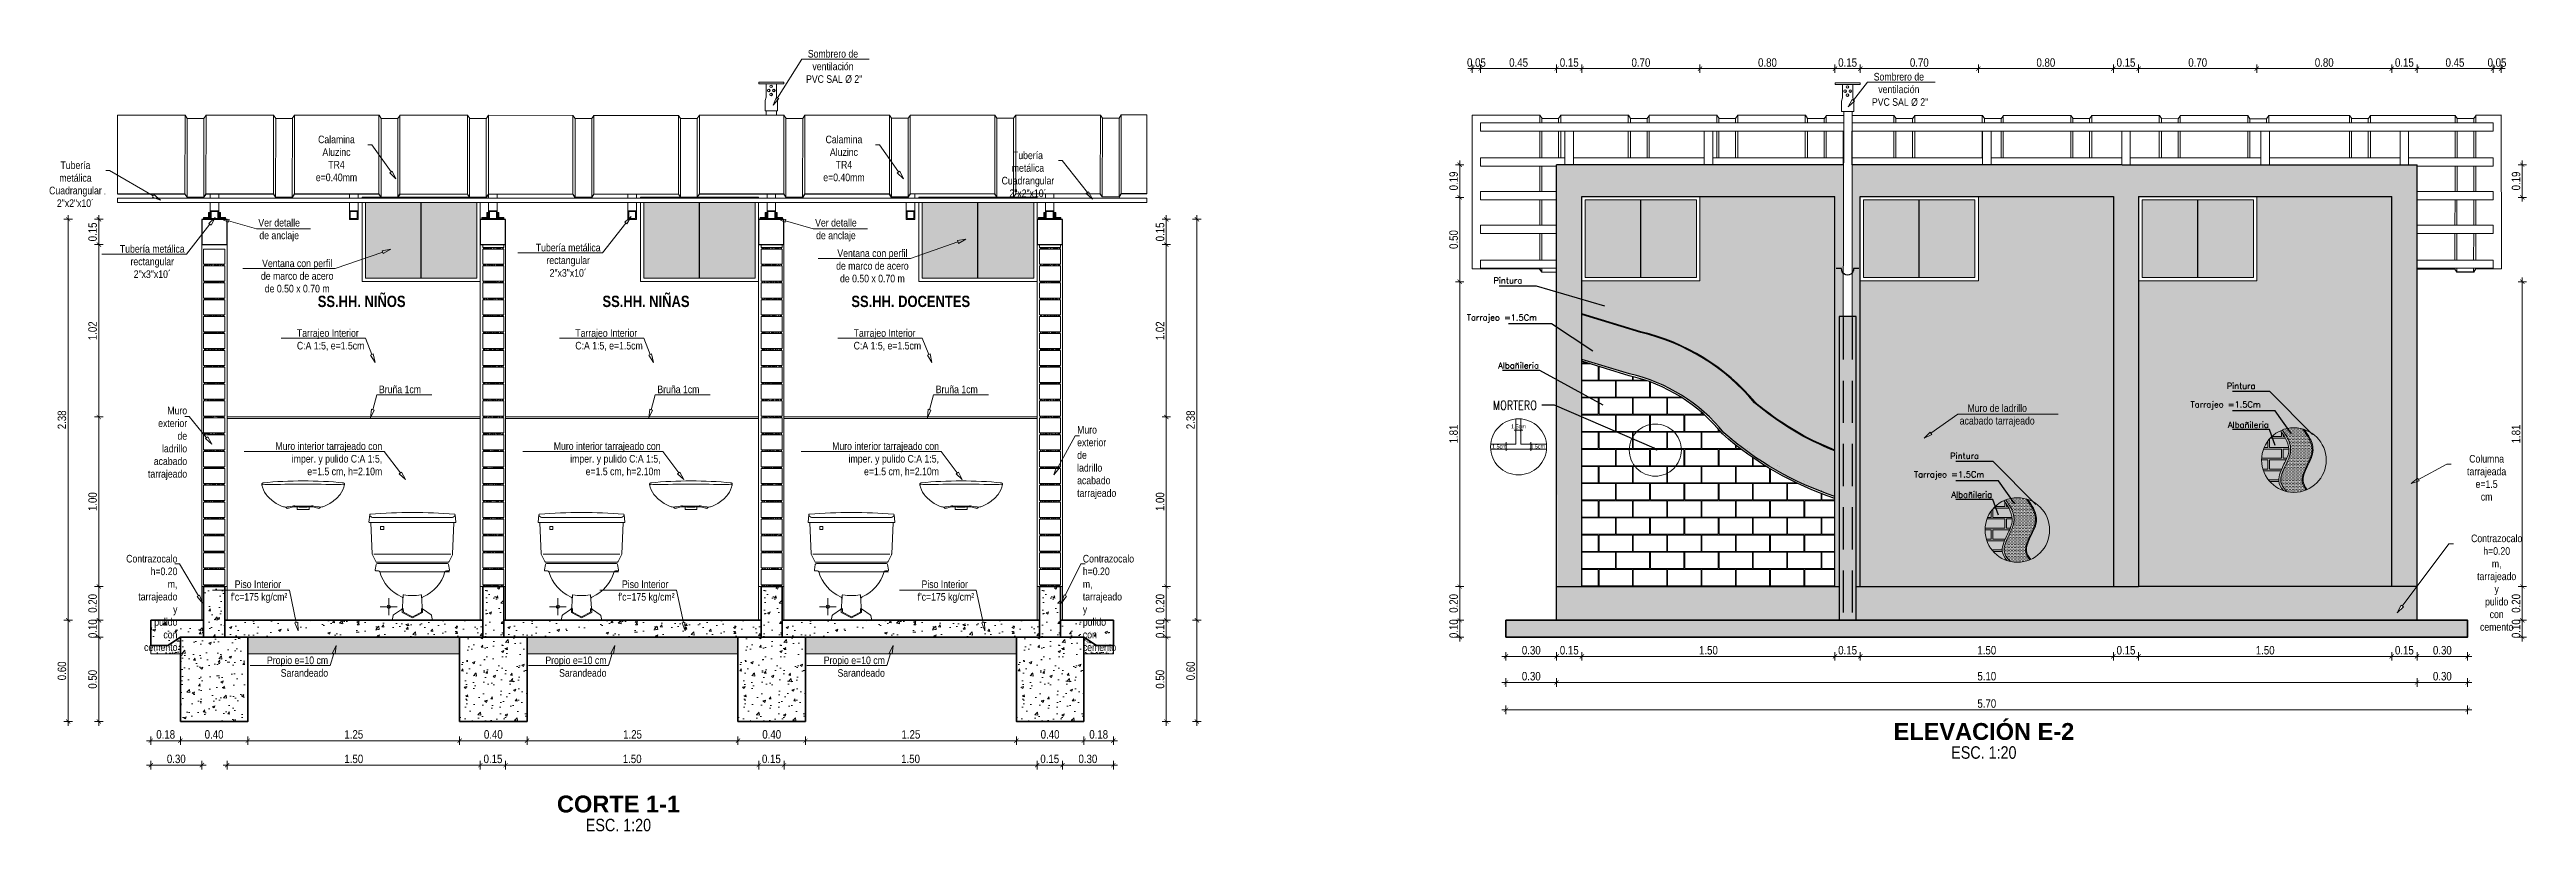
# Model space of a CAD drawing. Header units: metres. Extents: x 115.1 to 149.6, y 26.3 to 56.6.
# Drawn here: x 116.14 to 130.82, y 46 to 50.63 of the extents above; entities that cross this region are included whole.
import ezdxf
from ezdxf import colors
from ezdxf.entities.mleader import LeaderData, LeaderLine
from ezdxf.enums import TextEntityAlignment as Align
from ezdxf.math import Vec2, Vec3

# ---------------------------------------------------------------- set-up
doc = ezdxf.new("R2010")
doc.units = ezdxf.units.M
doc.linetypes.add('DASHED2', pattern=[0.375, 0.25, -0.125])
doc.linetypes.add('JIS_02_4.0', pattern=[5.5, 4, -1.5])
doc.layers.get('0').update_dxf_attribs({"color": 250})
doc.layers.get('Defpoints').update_dxf_attribs({"color": 30, "lineweight": 9})
for name, color, linetype, lineweight in [('-Accesorios PVC', 88, 'Continuous', 20), ('-Acero techos', 252, 'Continuous', 13), ('-Achurado', 251, 'Continuous', 5), ('-Acotado', 251, 'Continuous', 5), ('-Corte', 7, 'Continuous', 35), ('-Ladrillo', 34, 'Continuous', 9), ('-techo', 213, 'Continuous', 5), ('-Textos', 7, 'Continuous', 20), ('-Vista', 148, 'Continuous', 9), ('C-COLUMNAS', 150, 'Continuous', 30), ('FIC-2ES_CONCRETO 210', 251, 'Continuous', 30), ('FIC-2ES_PROYECCIONES_', 1, 'JIS_02_4.0', 5), ('FIC-2ES_VEREDA', 253, 'Continuous', 5), ('pluma 1', 1, 'Continuous', 9), ('sanitarios', 134, 'Continuous', 15), ('TEXTURAS', 252, 'Continuous', 0), ('TUBERIA METALICA', 20, 'Continuous', 30), ('ventana', 152, 'Continuous', 20), ('viga', 133, 'Continuous', 30)]:
    doc.layers.add(name, color=color, linetype=linetype, lineweight=lineweight)
for name, color, linetype in [('A_50_CotasExter', 253, 'Continuous'), ('G-TEXTOS-TITULOS', 174, 'Continuous'), ('TUBERIA DE VENTILACION', 152, 'DASHED2')]:
    doc.layers.add(name, color=color, linetype=linetype)
doc.layers.add('FIC-2ES_COTAS', color=7, linetype='Continuous', lineweight=5, true_color=0x6b006b)
doc.layers.add('FIC-2ES_LADRILLOS_', color=7, linetype='Continuous', lineweight=0, true_color=0xf57a00)
doc.styles.add('-Arial Narrow', font='ARIALN.TTF')
doc.styles.add('25-TITULO', font='arialbd.ttf', dxfattribs={"height": 0.1})
doc.styles.add('COTAS Y DIRECTRIZ', font='ARIALN.TTF')
doc.styles.add('FIC-DIRECTRIZ-BOLITA', font='romans.shx', dxfattribs={"width": 0.8})
doc.dimstyles.new('Esc 1_20n', dxfattribs={"dimscale": 0.02, "dimtxt": 2, "dimasz": 1, "dimexe": 1, "dimexo": 1, "dimgap": 0.45, "dimtad": 1, "dimtoh": 1, "dimzin": 3, "dimdsep": 46, "dimtxsty": '-Arial Narrow', "dimblk": 'ARCHTICK', "dimcen": 1, "dimdle": 1, "dimclrd": 252, "dimclre": 252, "dimclrt": 252, "dimadec": 0, "dimazin": 0, "dimtfac": 1, "dimtix": 1, "dimtmove": 1, "dimatfit": 2, "dimldrblk": 'ARCHTICK', "dimfxl": 1, "dimfxlon": 1, "dimtolj": 2, "dimlwd": 5, "dimlwe": 5, "dimarcsym": 0})

msp = doc.modelspace()

# ---------------------------------------------------------------- texts
at = {"layer": '-Acotado', "color": 7, "char_height": 0.067028, "width": 1.249856, "attachment_point": 3, "style": '-Arial Narrow'}
for s, insert in [('\\pxqc;{\\fArial Narrow|b1|i0|c0|p34;SS.HH. NIÑOS}', (118.6115, 49.1728)), ('\\pxqc;{\\fArial Narrow|b1|i0|c0|p34;SS.HH. NIÑAS}', (120.2969, 49.1728)), ('\\pxqc;{\\fArial Narrow|b1|i0|c0|p34;SS.HH. DOCENTES}', (121.866, 49.1728))]:
    msp.add_mtext(s, dxfattribs=dict(at, insert=insert))
at = {"layer": '-Textos', "style": '-Arial Narrow'}
for p in [(127.6015, 46.465), (119.5086, 46.035)]:
    msp.add_text('ESC. 1:20', height=0.07408, dxfattribs=at).set_placement(p, align=Align.MIDDLE_CENTER)
at = {"layer": 'FIC-2ES_COTAS', "color": 7, "lineweight": 5, "char_height": 0.02343, "attachment_point": 5, "style": 'COTAS Y DIRECTRIZ'}
for insert in [(124.8431, 48.3979), (124.7301, 48.2788), (124.9572, 48.2788)]:
    msp.add_mtext('1.5cm', dxfattribs=dict(at, insert=insert))
at = {"layer": 'G-TEXTOS-TITULOS', "color": 219, "true_color": 0x642165, "style": '25-TITULO'}
for s, p in [('ELEVACIÓN E-2', (127.6018, 46.5897)), ('CORTE 1-1', (119.5089, 46.1597))]:
    msp.add_text(s, height=0.1, dxfattribs=at).set_placement(p, align=Align.MIDDLE_CENTER)
at = {"layer": 'TEXTURAS', "lineweight": 25, "char_height": 0.035948, "width": 0.667347, "attachment_point": 1}
for s, insert in [('\\A1;{\\Fromant|c0;Pintura }', (124.6946, 49.2812)), ('\\A1;{\\Fromant|c0;Tarrajeo =1.5Cm}', (124.5371, 49.0613)), ('\\A1;{\\Fromant|c0;Albañileria}', (124.7226, 48.7772))]:
    msp.add_mtext(s, dxfattribs=dict(at, insert=insert))
at = {"layer": 'viga', "lineweight": 25, "char_height": 0.035948, "width": 0.667347, "attachment_point": 1}
for s, insert in [('\\A1;{\\Fromant|c0;Pintura }', (129.0408, 48.656)), ('\\A1;{\\Fromant|c0;Tarrajeo =1.5Cm}', (128.8268, 48.5462)), ('\\A1;{\\Fromant|c0;Albañileria}', (129.0482, 48.4261)), ('\\A1;{\\Fromant|c0;Pintura }', (127.4016, 48.2415)), ('\\A1;{\\Fromant|c0;Tarrajeo =1.5Cm}', (127.1876, 48.1316)), ('\\A1;{\\Fromant|c0;Albañileria}', (127.409, 48.0116))]:
    msp.add_mtext(s, dxfattribs=dict(at, insert=insert))

# ---------------------------------------------------------------- blocks, each defined once
blk = doc.blocks.new('Ladrillo de Canto')
at = {"layer": '-Achurado', "ltscale": 0.009}
h = blk.add_hatch(dxfattribs=at)
h.set_pattern_fill('AR-CONC', color=256, scale=0.0001)
h.paths.add_polyline_path([(0.0575, 0.01), (-0.0575, 0.01), (-0.0575, 0), (0.0575, 0)])
at = {"layer": '-Ladrillo', "lineweight": 5}
for p, q in [((-0.0625, 0.1), (0.0625, 0.1)), ((-0.0625, 0.01), (-0.0625, 0.1)), ((0.0625, 0.01), (-0.0625, 0.01)), ((0.0625, 0.1), (0.0625, 0.01))]:
    blk.add_line(p, q, dxfattribs=at)
blk.add_lwpolyline([(0.0575, 0.01), (-0.0575, 0.01), (-0.0575, 0), (0.0575, 0)], close=True, dxfattribs=at)
blk = doc.blocks.new('*U274')
at = {"layer": '-Acotado', "xscale": -1}
blk.add_blockref('Ladrillo de Canto', (0, -0.05), dxfattribs=at)
blk = doc.blocks.new('*U275')
at = {"layer": '-Acotado', "color": 0, "linetype": 'ByBlock', "lineweight": -2, "transparency": 16777216}
for p in [(0, 1.9), (0, 1.8)]:
    blk.add_blockref('*U274', p, dxfattribs=at)
at = {"layer": '-Acotado', "color": 0, "linetype": 'ByBlock', "lineweight": -2}
for p in [(0, 1.7), (0, 1.6), (0, 1.5), (0, 1.4), (0, 1.3), (0, 1.2), (0, 1.1), (0, 1), (0, 0.9), (0, 0.8), (0, 0.7), (0, 0.6), (0, 0.5), (0, 0.4), (0, 0.3), (0, 0.2), (0, 0.1), (0, 0)]:
    blk.add_blockref('*U274', p, dxfattribs=at)
blk = doc.blocks.new('*U276')
at = {"layer": '-Acotado', "xscale": -1}
blk.add_blockref('Ladrillo de Canto', (0, -0.05), dxfattribs=at)
blk = doc.blocks.new('*U277')
at = {"layer": '-Acotado', "color": 0, "linetype": 'ByBlock', "lineweight": -2, "transparency": 16777216}
for p in [(0, 1.9), (0, 1.8)]:
    blk.add_blockref('*U276', p, dxfattribs=at)
at = {"layer": '-Acotado', "color": 0, "linetype": 'ByBlock', "lineweight": -2}
for p in [(0, 1.7), (0, 1.6), (0, 1.5), (0, 1.4), (0, 1.3), (0, 1.2), (0, 1.1), (0, 1), (0, 0.9), (0, 0.8), (0, 0.7), (0, 0.6), (0, 0.5), (0, 0.4), (0, 0.3), (0, 0.2), (0, 0.1), (0, 0)]:
    blk.add_blockref('*U276', p, dxfattribs=at)
blk = doc.blocks.new('_ClosedBlank')
at = {"color": 0, "linetype": 'ByBlock', "lineweight": -2}
for p, q in [((-1, 0.17), (0, 0)), ((-1, 0.17), (-1, -0.17)), ((0, 0), (-1, -0.17))]:
    blk.add_line(p, q, dxfattribs=at)
blk = doc.blocks.new('_ArchTick')
at = {"color": 0, "linetype": 'ByBlock', "const_width": 0.15}
blk.add_lwpolyline([(-0.5, -0.5), (0.5, 0.5)], dxfattribs=at)
blk = doc.blocks.new('*D278')
at = {"layer": 'A_50_CotasExter', "color": 252, "lineweight": 5, "transparency": 16777216}
for p, q in [((116.737, 46.56), (116.737, 46.51)), ((116.912, 46.56), (116.912, 46.51)), ((116.712, 46.535), (116.937, 46.535))]:
    blk.add_line(p, q, dxfattribs=at)
at = {"layer": 'Defpoints', "color": 0, "transparency": 16777216}
for p in [(116.737, 47.249), (116.912, 47.249), (116.912, 46.535)]:
    blk.add_point(p, dxfattribs=at)
at = {"layer": 'A_50_CotasExter', "color": 252, "lineweight": 5, "transparency": 16777216, "xscale": 0.025, "yscale": 0.025, "zscale": 0.025, "rotation": 180}
blk.add_blockref('_ArchTick', (116.737, 46.535), dxfattribs=at)
at = {"layer": 'A_50_CotasExter', "color": 252, "lineweight": 5, "transparency": 16777216, "xscale": 0.025, "yscale": 0.025, "zscale": 0.025}
blk.add_blockref('_ArchTick', (116.912, 46.535), dxfattribs=at)
at = {"layer": 'A_50_CotasExter', "color": 252, "transparency": 16777216, "insert": (116.825, 46.572), "char_height": 0.05, "attachment_point": 5, "style": '-Arial Narrow'}
blk.add_mtext('\\A2;0.18', dxfattribs=at)
blk = doc.blocks.new('*D279')
at = {"layer": 'A_50_CotasExter', "color": 252, "lineweight": 5, "transparency": 16777216}
for p, q in [((116.912, 46.56), (116.912, 46.51)), ((117.312, 46.56), (117.312, 46.51)), ((116.887, 46.535), (117.337, 46.535))]:
    blk.add_line(p, q, dxfattribs=at)
at = {"layer": 'Defpoints', "color": 0, "transparency": 16777216}
for p in [(116.912, 47.249), (117.312, 46.649), (117.312, 46.535)]:
    blk.add_point(p, dxfattribs=at)
at = {"layer": 'A_50_CotasExter', "color": 252, "lineweight": 5, "transparency": 16777216, "xscale": 0.025, "yscale": 0.025, "zscale": 0.025, "rotation": 180}
blk.add_blockref('_ArchTick', (116.912, 46.535), dxfattribs=at)
at = {"layer": 'A_50_CotasExter', "color": 252, "lineweight": 5, "transparency": 16777216, "xscale": 0.025, "yscale": 0.025, "zscale": 0.025}
blk.add_blockref('_ArchTick', (117.312, 46.535), dxfattribs=at)
at = {"layer": 'A_50_CotasExter', "color": 252, "transparency": 16777216, "insert": (117.112, 46.572), "char_height": 0.05, "attachment_point": 5, "style": '-Arial Narrow'}
blk.add_mtext('\\A2;0.40', dxfattribs=at)
blk = doc.blocks.new('*D280')
at = {"layer": 'A_50_CotasExter', "color": 252, "lineweight": 5, "transparency": 16777216}
for p, q in [((118.567, 46.56), (118.567, 46.51)), ((118.967, 46.56), (118.967, 46.51)), ((118.542, 46.535), (118.992, 46.535))]:
    blk.add_line(p, q, dxfattribs=at)
at = {"layer": 'Defpoints', "color": 0, "transparency": 16777216}
for p in [(118.567, 46.649), (118.967, 46.649), (118.967, 46.535)]:
    blk.add_point(p, dxfattribs=at)
at = {"layer": 'A_50_CotasExter', "color": 252, "lineweight": 5, "transparency": 16777216, "xscale": 0.025, "yscale": 0.025, "zscale": 0.025, "rotation": 180}
blk.add_blockref('_ArchTick', (118.567, 46.535), dxfattribs=at)
at = {"layer": 'A_50_CotasExter', "color": 252, "lineweight": 5, "transparency": 16777216, "xscale": 0.025, "yscale": 0.025, "zscale": 0.025}
blk.add_blockref('_ArchTick', (118.967, 46.535), dxfattribs=at)
at = {"layer": 'A_50_CotasExter', "color": 252, "transparency": 16777216, "insert": (118.767, 46.572), "char_height": 0.05, "attachment_point": 5, "style": '-Arial Narrow'}
blk.add_mtext('\\A2;0.40', dxfattribs=at)
blk = doc.blocks.new('*D281')
at = {"layer": 'A_50_CotasExter', "color": 252, "lineweight": 5, "transparency": 16777216}
for p, q in [((116.737, 46.415), (116.737, 46.365)), ((117.04, 46.415), (117.04, 46.365)), ((116.712, 46.39), (117.065, 46.39))]:
    blk.add_line(p, q, dxfattribs=at)
at = {"layer": 'Defpoints', "color": 0, "transparency": 16777216}
for p in [(116.737, 47.249), (117.04, 47.249), (117.04, 46.39)]:
    blk.add_point(p, dxfattribs=at)
at = {"layer": 'A_50_CotasExter', "color": 252, "lineweight": 5, "transparency": 16777216, "xscale": 0.025, "yscale": 0.025, "zscale": 0.025, "rotation": 180}
blk.add_blockref('_ArchTick', (116.737, 46.39), dxfattribs=at)
at = {"layer": 'A_50_CotasExter', "color": 252, "lineweight": 5, "transparency": 16777216, "xscale": 0.025, "yscale": 0.025, "zscale": 0.025}
blk.add_blockref('_ArchTick', (117.04, 46.39), dxfattribs=at)
at = {"layer": 'A_50_CotasExter', "color": 252, "transparency": 16777216, "insert": (116.888, 46.427), "char_height": 0.05, "attachment_point": 5, "style": '-Arial Narrow'}
blk.add_mtext('\\A2;0.30', dxfattribs=at)
blk = doc.blocks.new('*D282')
at = {"layer": 'A_50_CotasExter', "color": 252, "lineweight": 5, "transparency": 16777216}
for p, q in [((118.69, 46.415), (118.69, 46.365)), ((118.84, 46.415), (118.84, 46.365)), ((118.665, 46.39), (118.865, 46.39))]:
    blk.add_line(p, q, dxfattribs=at)
at = {"layer": 'Defpoints', "color": 0, "transparency": 16777216}
for p in [(118.69, 47.249), (118.84, 47.249), (118.84, 46.39)]:
    blk.add_point(p, dxfattribs=at)
at = {"layer": 'A_50_CotasExter', "color": 252, "lineweight": 5, "transparency": 16777216, "xscale": 0.025, "yscale": 0.025, "zscale": 0.025}
for p, rotation in [((118.69, 46.39), 179.9999992229521), ((118.84, 46.39), 359.9999992229521)]:
    blk.add_blockref('_ArchTick', p, dxfattribs=dict(at, rotation=rotation))
at = {"layer": 'A_50_CotasExter', "color": 252, "transparency": 16777216, "insert": (118.765, 46.427), "char_height": 0.05, "attachment_point": 5, "rotation": 360, "style": '-Arial Narrow'}
blk.add_mtext('\\A2;0.15', dxfattribs=at)
blk = doc.blocks.new('Sombrero de Ventilacion')
at = {"layer": '-Accesorios PVC', "ltscale": 0.009}
for points in [[(-0.105, 0.244), (0.105, 0.244), (0.105, 0.23), (-0.105, 0.23)], [(0.053, 0.089), (0.053, 0), (-0.053, 0), (-0.053, 0.089), (-0.044, 0.116), (-0.044, 0.23), (0.044, 0.23), (0.044, 0.116)]]:
    blk.add_lwpolyline(points, close=True, dxfattribs=at)
for centre in [(0.001, 0.208), (-0.022, 0.173), (0.001, 0.139), (0.022, 0.173)]:
    blk.add_circle(centre, 0.0109, dxfattribs=at)
for centre in [(0.005, 0.208), (-0.018, 0.173), (0.005, 0.139), (0.025, 0.173)]:
    blk.add_arc(centre, 0.0115, 108.8693, 251.1307, dxfattribs=at)
blk = doc.blocks.new('*D283')
at = {"layer": 'A_50_CotasExter', "color": 252, "lineweight": 5, "transparency": 16777216}
for p, q in [((117.19, 46.415), (117.19, 46.365)), ((118.69, 46.415), (118.69, 46.365)), ((117.165, 46.39), (118.715, 46.39))]:
    blk.add_line(p, q, dxfattribs=at)
at = {"layer": 'Defpoints', "color": 0, "transparency": 16777216}
for p in [(117.19, 47.249), (118.69, 47.249), (118.69, 46.39)]:
    blk.add_point(p, dxfattribs=at)
at = {"layer": 'A_50_CotasExter', "color": 252, "lineweight": 5, "transparency": 16777216, "xscale": 0.025, "yscale": 0.025, "zscale": 0.025}
for p, rotation in [((117.19, 46.39), 179.9999992229524), ((118.69, 46.39), 359.9999992229523)]:
    blk.add_blockref('_ArchTick', p, dxfattribs=dict(at, rotation=rotation))
at = {"layer": 'A_50_CotasExter', "color": 252, "transparency": 16777216, "insert": (117.94, 46.427), "char_height": 0.05, "attachment_point": 5, "rotation": 360, "style": '-Arial Narrow'}
blk.add_mtext('\\A2;1.50', dxfattribs=at)
blk = doc.blocks.new('*D284')
at = {"layer": 'A_50_CotasExter', "color": 252, "lineweight": 5, "transparency": 16777216}
for p, q in [((117.312, 46.56), (117.312, 46.51)), ((118.567, 46.56), (118.567, 46.51)), ((117.287, 46.535), (118.592, 46.535))]:
    blk.add_line(p, q, dxfattribs=at)
at = {"layer": 'Defpoints', "color": 0, "transparency": 16777216}
for p in [(117.312, 46.649), (118.567, 46.649), (118.567, 46.535)]:
    blk.add_point(p, dxfattribs=at)
at = {"layer": 'A_50_CotasExter', "color": 252, "lineweight": 5, "transparency": 16777216, "xscale": 0.025, "yscale": 0.025, "zscale": 0.025, "rotation": 180}
blk.add_blockref('_ArchTick', (117.312, 46.535), dxfattribs=at)
at = {"layer": 'A_50_CotasExter', "color": 252, "lineweight": 5, "transparency": 16777216, "xscale": 0.025, "yscale": 0.025, "zscale": 0.025}
blk.add_blockref('_ArchTick', (118.567, 46.535), dxfattribs=at)
at = {"layer": 'A_50_CotasExter', "color": 252, "transparency": 16777216, "insert": (117.94, 46.572), "char_height": 0.05, "attachment_point": 5, "style": '-Arial Narrow'}
blk.add_mtext('\\A2;1.25', dxfattribs=at)
blk = doc.blocks.new('*U285')
at = {"layer": '-Acotado', "xscale": -1}
blk.add_blockref('Ladrillo de Canto', (0, -0.05), dxfattribs=at)
blk = doc.blocks.new('*U286')
at = {"layer": '-Acotado', "color": 0, "linetype": 'ByBlock', "lineweight": -2, "transparency": 16777216}
for p in [(0, 1.9), (0, 1.8)]:
    blk.add_blockref('*U285', p, dxfattribs=at)
at = {"layer": '-Acotado', "color": 0, "linetype": 'ByBlock', "lineweight": -2}
for p in [(0, 1.7), (0, 1.6), (0, 1.5), (0, 1.4), (0, 1.3), (0, 1.2), (0, 1.1), (0, 1), (0, 0.9), (0, 0.8), (0, 0.7), (0, 0.6), (0, 0.5), (0, 0.4), (0, 0.3), (0, 0.2), (0, 0.1), (0, 0)]:
    blk.add_blockref('*U285', p, dxfattribs=at)
blk = doc.blocks.new('*D289')
at = {"layer": 'A_50_CotasExter', "color": 252, "lineweight": 5, "transparency": 16777216}
for p, q in [((120.217, 46.56), (120.217, 46.51)), ((120.617, 46.56), (120.617, 46.51)), ((120.192, 46.535), (120.642, 46.535))]:
    blk.add_line(p, q, dxfattribs=at)
at = {"layer": 'Defpoints', "color": 0, "transparency": 16777216}
for p in [(120.217, 46.649), (120.617, 46.649), (120.617, 46.535)]:
    blk.add_point(p, dxfattribs=at)
at = {"layer": 'A_50_CotasExter', "color": 252, "lineweight": 5, "transparency": 16777216, "xscale": 0.025, "yscale": 0.025, "zscale": 0.025, "rotation": 180}
blk.add_blockref('_ArchTick', (120.217, 46.535), dxfattribs=at)
at = {"layer": 'A_50_CotasExter', "color": 252, "lineweight": 5, "transparency": 16777216, "xscale": 0.025, "yscale": 0.025, "zscale": 0.025}
blk.add_blockref('_ArchTick', (120.617, 46.535), dxfattribs=at)
at = {"layer": 'A_50_CotasExter', "color": 252, "transparency": 16777216, "insert": (120.417, 46.572), "char_height": 0.05, "attachment_point": 5, "style": '-Arial Narrow'}
blk.add_mtext('\\A2;0.40', dxfattribs=at)
blk = doc.blocks.new('*D290')
at = {"layer": 'A_50_CotasExter', "color": 252, "lineweight": 5, "transparency": 16777216}
for p, q in [((120.34, 46.415), (120.34, 46.365)), ((120.49, 46.415), (120.49, 46.365)), ((120.315, 46.39), (120.515, 46.39))]:
    blk.add_line(p, q, dxfattribs=at)
at = {"layer": 'Defpoints', "color": 0, "transparency": 16777216}
for p in [(120.34, 47.249), (120.49, 47.249), (120.49, 46.39)]:
    blk.add_point(p, dxfattribs=at)
at = {"layer": 'A_50_CotasExter', "color": 252, "lineweight": 5, "transparency": 16777216, "xscale": 0.025, "yscale": 0.025, "zscale": 0.025}
for p, rotation in [((120.34, 46.39), 179.9999992229521), ((120.49, 46.39), 359.9999992229521)]:
    blk.add_blockref('_ArchTick', p, dxfattribs=dict(at, rotation=rotation))
at = {"layer": 'A_50_CotasExter', "color": 252, "transparency": 16777216, "insert": (120.415, 46.427), "char_height": 0.05, "attachment_point": 5, "rotation": 360, "style": '-Arial Narrow'}
blk.add_mtext('\\A2;0.15', dxfattribs=at)
blk = doc.blocks.new('*D287')
at = {"layer": 'A_50_CotasExter', "color": 252, "lineweight": 5, "transparency": 16777216}
for p, q in [((118.84, 46.415), (118.84, 46.365)), ((120.34, 46.415), (120.34, 46.365)), ((118.815, 46.39), (120.365, 46.39))]:
    blk.add_line(p, q, dxfattribs=at)
at = {"layer": 'Defpoints', "color": 0, "transparency": 16777216}
for p in [(118.84, 47.249), (120.34, 47.249), (120.34, 46.39)]:
    blk.add_point(p, dxfattribs=at)
at = {"layer": 'A_50_CotasExter', "color": 252, "lineweight": 5, "transparency": 16777216, "xscale": 0.025, "yscale": 0.025, "zscale": 0.025}
for p, rotation in [((118.84, 46.39), 179.9999992229524), ((120.34, 46.39), 359.9999992229523)]:
    blk.add_blockref('_ArchTick', p, dxfattribs=dict(at, rotation=rotation))
at = {"layer": 'A_50_CotasExter', "color": 252, "transparency": 16777216, "insert": (119.59, 46.427), "char_height": 0.05, "attachment_point": 5, "rotation": 360, "style": '-Arial Narrow'}
blk.add_mtext('\\A2;1.50', dxfattribs=at)
blk = doc.blocks.new('*D288')
at = {"layer": 'A_50_CotasExter', "color": 252, "lineweight": 5, "transparency": 16777216}
for p, q in [((118.967, 46.56), (118.967, 46.51)), ((120.217, 46.56), (120.217, 46.51)), ((118.942, 46.535), (120.242, 46.535))]:
    blk.add_line(p, q, dxfattribs=at)
at = {"layer": 'Defpoints', "color": 0, "transparency": 16777216}
for p in [(118.967, 46.649), (120.217, 46.649), (120.217, 46.535)]:
    blk.add_point(p, dxfattribs=at)
at = {"layer": 'A_50_CotasExter', "color": 252, "lineweight": 5, "transparency": 16777216, "xscale": 0.025, "yscale": 0.025, "zscale": 0.025, "rotation": 180}
blk.add_blockref('_ArchTick', (118.967, 46.535), dxfattribs=at)
at = {"layer": 'A_50_CotasExter', "color": 252, "lineweight": 5, "transparency": 16777216, "xscale": 0.025, "yscale": 0.025, "zscale": 0.025}
blk.add_blockref('_ArchTick', (120.217, 46.535), dxfattribs=at)
at = {"layer": 'A_50_CotasExter', "color": 252, "transparency": 16777216, "insert": (119.592, 46.572), "char_height": 0.05, "attachment_point": 5, "style": '-Arial Narrow'}
blk.add_mtext('\\A2;1.25', dxfattribs=at)
blk = doc.blocks.new('*U291')
at = {"layer": '-Acotado', "xscale": -1}
blk.add_blockref('Ladrillo de Canto', (0, -0.05), dxfattribs=at)
blk = doc.blocks.new('*U292')
at = {"layer": '-Acotado', "color": 0, "linetype": 'ByBlock', "lineweight": -2, "transparency": 16777216}
for p in [(0, 1.9), (0, 1.8)]:
    blk.add_blockref('*U291', p, dxfattribs=at)
at = {"layer": '-Acotado', "color": 0, "linetype": 'ByBlock', "lineweight": -2}
for p in [(0, 1.7), (0, 1.6), (0, 1.5), (0, 1.4), (0, 1.3), (0, 1.2), (0, 1.1), (0, 1), (0, 0.9), (0, 0.8), (0, 0.7), (0, 0.6), (0, 0.5), (0, 0.4), (0, 0.3), (0, 0.2), (0, 0.1), (0, 0)]:
    blk.add_blockref('*U291', p, dxfattribs=at)
blk = doc.blocks.new('*D295')
at = {"layer": 'A_50_CotasExter', "color": 252, "lineweight": 5, "transparency": 16777216}
for p, q in [((121.867, 46.56), (121.867, 46.51)), ((122.267, 46.56), (122.267, 46.51)), ((121.842, 46.535), (122.292, 46.535))]:
    blk.add_line(p, q, dxfattribs=at)
at = {"layer": 'Defpoints', "color": 0, "transparency": 16777216}
for p in [(121.867, 46.649), (122.267, 46.649), (122.267, 46.535)]:
    blk.add_point(p, dxfattribs=at)
at = {"layer": 'A_50_CotasExter', "color": 252, "lineweight": 5, "transparency": 16777216, "xscale": 0.025, "yscale": 0.025, "zscale": 0.025, "rotation": 180}
blk.add_blockref('_ArchTick', (121.867, 46.535), dxfattribs=at)
at = {"layer": 'A_50_CotasExter', "color": 252, "lineweight": 5, "transparency": 16777216, "xscale": 0.025, "yscale": 0.025, "zscale": 0.025}
blk.add_blockref('_ArchTick', (122.267, 46.535), dxfattribs=at)
at = {"layer": 'A_50_CotasExter', "color": 252, "transparency": 16777216, "insert": (122.067, 46.572), "char_height": 0.05, "attachment_point": 5, "style": '-Arial Narrow'}
blk.add_mtext('\\A2;0.40', dxfattribs=at)
blk = doc.blocks.new('*D296')
at = {"layer": 'A_50_CotasExter', "color": 252, "lineweight": 5, "transparency": 16777216}
for p, q in [((121.99, 46.415), (121.99, 46.365)), ((122.14, 46.415), (122.14, 46.365)), ((121.965, 46.39), (122.165, 46.39))]:
    blk.add_line(p, q, dxfattribs=at)
at = {"layer": 'Defpoints', "color": 0, "transparency": 16777216}
for p in [(121.99, 47.249), (122.14, 47.249), (122.14, 46.39)]:
    blk.add_point(p, dxfattribs=at)
at = {"layer": 'A_50_CotasExter', "color": 252, "lineweight": 5, "transparency": 16777216, "xscale": 0.025, "yscale": 0.025, "zscale": 0.025}
for p, rotation in [((121.99, 46.39), 179.9999992229521), ((122.14, 46.39), 359.9999992229521)]:
    blk.add_blockref('_ArchTick', p, dxfattribs=dict(at, rotation=rotation))
at = {"layer": 'A_50_CotasExter', "color": 252, "transparency": 16777216, "insert": (122.065, 46.427), "char_height": 0.05, "attachment_point": 5, "rotation": 360, "style": '-Arial Narrow'}
blk.add_mtext('\\A2;0.15', dxfattribs=at)
blk = doc.blocks.new('*D293')
at = {"layer": 'A_50_CotasExter', "color": 252, "lineweight": 5, "transparency": 16777216}
for p, q in [((120.49, 46.415), (120.49, 46.365)), ((121.99, 46.415), (121.99, 46.365)), ((120.465, 46.39), (122.015, 46.39))]:
    blk.add_line(p, q, dxfattribs=at)
at = {"layer": 'Defpoints', "color": 0, "transparency": 16777216}
for p in [(120.49, 47.249), (121.99, 47.249), (121.99, 46.39)]:
    blk.add_point(p, dxfattribs=at)
at = {"layer": 'A_50_CotasExter', "color": 252, "lineweight": 5, "transparency": 16777216, "xscale": 0.025, "yscale": 0.025, "zscale": 0.025}
for p, rotation in [((120.49, 46.39), 179.9999992229524), ((121.99, 46.39), 359.9999992229523)]:
    blk.add_blockref('_ArchTick', p, dxfattribs=dict(at, rotation=rotation))
at = {"layer": 'A_50_CotasExter', "color": 252, "transparency": 16777216, "insert": (121.24, 46.427), "char_height": 0.05, "attachment_point": 5, "rotation": 360, "style": '-Arial Narrow'}
blk.add_mtext('\\A2;1.50', dxfattribs=at)
blk = doc.blocks.new('*D294')
at = {"layer": 'A_50_CotasExter', "color": 252, "lineweight": 5, "transparency": 16777216}
for p, q in [((120.617, 46.56), (120.617, 46.51)), ((121.867, 46.56), (121.867, 46.51)), ((120.592, 46.535), (121.892, 46.535))]:
    blk.add_line(p, q, dxfattribs=at)
at = {"layer": 'Defpoints', "color": 0, "transparency": 16777216}
for p in [(120.617, 46.649), (121.867, 46.649), (121.867, 46.535)]:
    blk.add_point(p, dxfattribs=at)
at = {"layer": 'A_50_CotasExter', "color": 252, "lineweight": 5, "transparency": 16777216, "xscale": 0.025, "yscale": 0.025, "zscale": 0.025, "rotation": 180}
blk.add_blockref('_ArchTick', (120.617, 46.535), dxfattribs=at)
at = {"layer": 'A_50_CotasExter', "color": 252, "lineweight": 5, "transparency": 16777216, "xscale": 0.025, "yscale": 0.025, "zscale": 0.025}
blk.add_blockref('_ArchTick', (121.867, 46.535), dxfattribs=at)
at = {"layer": 'A_50_CotasExter', "color": 252, "transparency": 16777216, "insert": (121.242, 46.572), "char_height": 0.05, "attachment_point": 5, "style": '-Arial Narrow'}
blk.add_mtext('\\A2;1.25', dxfattribs=at)
blk = doc.blocks.new('*D297')
at = {"layer": 'A_50_CotasExter', "color": 252, "lineweight": 5, "transparency": 16777216}
for p, q in [((122.267, 46.56), (122.267, 46.51)), ((122.442, 46.56), (122.442, 46.51)), ((122.467, 46.535), (122.242, 46.535))]:
    blk.add_line(p, q, dxfattribs=at)
at = {"layer": 'Defpoints', "color": 0, "transparency": 16777216}
for p in [(122.267, 47.249), (122.442, 47.249), (122.267, 46.535)]:
    blk.add_point(p, dxfattribs=at)
at = {"layer": 'A_50_CotasExter', "color": 252, "lineweight": 5, "transparency": 16777216, "xscale": 0.025, "yscale": 0.025, "zscale": 0.025, "rotation": 180}
blk.add_blockref('_ArchTick', (122.267, 46.535), dxfattribs=at)
at = {"layer": 'A_50_CotasExter', "color": 252, "lineweight": 5, "transparency": 16777216, "xscale": 0.025, "yscale": 0.025, "zscale": 0.025}
blk.add_blockref('_ArchTick', (122.442, 46.535), dxfattribs=at)
at = {"layer": 'A_50_CotasExter', "color": 252, "transparency": 16777216, "insert": (122.355, 46.572), "char_height": 0.05, "attachment_point": 5, "style": '-Arial Narrow'}
blk.add_mtext('\\A2;0.18', dxfattribs=at)
blk = doc.blocks.new('*D298')
at = {"layer": 'A_50_CotasExter', "color": 252, "lineweight": 5, "transparency": 16777216}
for p, q in [((122.14, 46.415), (122.14, 46.365)), ((122.442, 46.415), (122.442, 46.365)), ((122.467, 46.39), (122.115, 46.39))]:
    blk.add_line(p, q, dxfattribs=at)
at = {"layer": 'Defpoints', "color": 0, "transparency": 16777216}
for p in [(122.14, 47.249), (122.442, 47.249), (122.14, 46.39)]:
    blk.add_point(p, dxfattribs=at)
at = {"layer": 'A_50_CotasExter', "color": 252, "lineweight": 5, "transparency": 16777216, "xscale": 0.025, "yscale": 0.025, "zscale": 0.025}
for p, rotation in [((122.14, 46.39), 180.0000007770476), ((122.442, 46.39), 7.770476262436432e-07)]:
    blk.add_blockref('_ArchTick', p, dxfattribs=dict(at, rotation=rotation))
at = {"layer": 'A_50_CotasExter', "color": 252, "transparency": 16777216, "insert": (122.291, 46.427), "char_height": 0.05, "attachment_point": 5, "rotation": 0, "style": '-Arial Narrow'}
blk.add_mtext('\\A2;0.30', dxfattribs=at)
blk = doc.blocks.new('*D299')
at = {"layer": 'A_50_CotasExter', "color": 252, "lineweight": 5, "transparency": 16777216}
for p, q in [((116.454, 47.149), (116.404, 47.149)), ((116.429, 46.624), (116.429, 47.174)), ((116.454, 46.649), (116.404, 46.649))]:
    blk.add_line(p, q, dxfattribs=at)
at = {"layer": 'Defpoints', "color": 0, "transparency": 16777216}
for p in [(116.429, 47.149), (116.912, 47.149), (116.912, 46.649)]:
    blk.add_point(p, dxfattribs=at)
at = {"layer": 'A_50_CotasExter', "color": 252, "lineweight": 5, "transparency": 16777216, "xscale": 0.025, "yscale": 0.025, "zscale": 0.025}
for p, rotation in [((116.429, 47.149), 90), ((116.429, 46.649), 270)]:
    blk.add_blockref('_ArchTick', p, dxfattribs=dict(at, rotation=rotation))
at = {"layer": 'A_50_CotasExter', "color": 252, "transparency": 16777216, "insert": (116.392, 46.899), "char_height": 0.05, "attachment_point": 5, "rotation": 90, "style": '-Arial Narrow'}
blk.add_mtext('\\A2;0.50', dxfattribs=at)
blk = doc.blocks.new('*D300')
at = {"layer": 'A_50_CotasExter', "color": 252, "lineweight": 5, "transparency": 16777216}
for p, q in [((116.429, 47.249), (116.429, 47.274)), ((116.454, 47.249), (116.404, 47.249)), ((116.454, 47.149), (116.404, 47.149)), ((116.429, 47.149), (116.429, 47.249)), ((116.429, 47.149), (116.429, 47.124))]:
    blk.add_line(p, q, dxfattribs=at)
at = {"layer": 'Defpoints', "color": 0, "transparency": 16777216}
for p in [(116.429, 47.249), (116.737, 47.249), (116.912, 47.149)]:
    blk.add_point(p, dxfattribs=at)
at = {"layer": 'A_50_CotasExter', "color": 252, "lineweight": 5, "transparency": 16777216, "xscale": 0.025, "yscale": 0.025, "zscale": 0.025}
for p, rotation in [((116.429, 47.249), 270), ((116.429, 47.149), 90)]:
    blk.add_blockref('_ArchTick', p, dxfattribs=dict(at, rotation=rotation))
at = {"layer": 'A_50_CotasExter', "color": 252, "transparency": 16777216, "insert": (116.392, 47.199), "char_height": 0.05, "attachment_point": 5, "rotation": 90, "style": '-Arial Narrow'}
blk.add_mtext('\\A2;0.10', dxfattribs=at)
blk = doc.blocks.new('*D301')
at = {"layer": 'A_50_CotasExter', "color": 252, "lineweight": 5, "transparency": 16777216}
for p, q in [((116.454, 47.449), (116.404, 47.449)), ((116.429, 47.224), (116.429, 47.474)), ((116.454, 47.249), (116.404, 47.249))]:
    blk.add_line(p, q, dxfattribs=at)
at = {"layer": 'Defpoints', "color": 0, "transparency": 16777216}
for p in [(116.429, 47.449), (117.04, 47.449), (116.737, 47.249)]:
    blk.add_point(p, dxfattribs=at)
at = {"layer": 'A_50_CotasExter', "color": 252, "lineweight": 5, "transparency": 16777216, "xscale": 0.025, "yscale": 0.025, "zscale": 0.025}
for p, rotation in [((116.429, 47.449), 90), ((116.429, 47.249), 270)]:
    blk.add_blockref('_ArchTick', p, dxfattribs=dict(at, rotation=rotation))
at = {"layer": 'A_50_CotasExter', "color": 252, "transparency": 16777216, "insert": (116.392, 47.349), "char_height": 0.05, "attachment_point": 5, "rotation": 90, "style": '-Arial Narrow'}
blk.add_mtext('\\A2;0.20', dxfattribs=at)
blk = doc.blocks.new('*D302')
at = {"layer": 'A_50_CotasExter', "color": 252, "lineweight": 5, "transparency": 16777216}
for p, q in [((116.454, 48.454), (116.404, 48.454)), ((116.429, 47.424), (116.429, 48.479)), ((116.454, 47.449), (116.404, 47.449))]:
    blk.add_line(p, q, dxfattribs=at)
at = {"layer": 'Defpoints', "color": 0, "transparency": 16777216}
for p in [(116.429, 48.454), (117.19, 48.454), (117.04, 47.449)]:
    blk.add_point(p, dxfattribs=at)
at = {"layer": 'A_50_CotasExter', "color": 252, "lineweight": 5, "transparency": 16777216, "xscale": 0.025, "yscale": 0.025, "zscale": 0.025}
for p, rotation in [((116.429, 48.454), 90), ((116.429, 47.449), 270)]:
    blk.add_blockref('_ArchTick', p, dxfattribs=dict(at, rotation=rotation))
at = {"layer": 'A_50_CotasExter', "color": 252, "transparency": 16777216, "insert": (116.392, 47.952), "char_height": 0.05, "attachment_point": 5, "rotation": 90, "style": '-Arial Narrow'}
blk.add_mtext('\\A2;1.00', dxfattribs=at)
blk = doc.blocks.new('*D303')
at = {"layer": 'A_50_CotasExter', "color": 252, "lineweight": 5, "transparency": 16777216}
for p, q in [((116.454, 49.626), (116.404, 49.626)), ((116.429, 49.651), (116.429, 49.451)), ((116.454, 49.476), (116.404, 49.476))]:
    blk.add_line(p, q, dxfattribs=at)
at = {"layer": 'Defpoints', "color": 0, "transparency": 16777216}
for p in [(117.19, 49.626), (116.429, 49.476), (117.04, 49.476)]:
    blk.add_point(p, dxfattribs=at)
at = {"layer": 'A_50_CotasExter', "color": 252, "lineweight": 5, "transparency": 16777216, "xscale": 0.025, "yscale": 0.025, "zscale": 0.025}
for p, rotation in [((116.429, 49.626), 90), ((116.429, 49.476), 270)]:
    blk.add_blockref('_ArchTick', p, dxfattribs=dict(at, rotation=rotation))
at = {"layer": 'A_50_CotasExter', "color": 252, "transparency": 16777216, "insert": (116.392, 49.551), "char_height": 0.05, "attachment_point": 5, "rotation": 90, "style": '-Arial Narrow'}
blk.add_mtext('\\A2;0.15', dxfattribs=at)
blk = doc.blocks.new('*D304')
at = {"layer": 'A_50_CotasExter', "color": 252, "lineweight": 5, "transparency": 16777216}
for p, q in [((116.454, 49.626), (116.404, 49.626)), ((116.429, 49.451), (116.429, 49.651)), ((116.454, 49.476), (116.404, 49.476))]:
    blk.add_line(p, q, dxfattribs=at)
at = {"layer": 'Defpoints', "color": 0, "transparency": 16777216}
for p in [(116.429, 49.626), (117.04, 49.626), (117.04, 49.476)]:
    blk.add_point(p, dxfattribs=at)
at = {"layer": 'A_50_CotasExter', "color": 252, "lineweight": 5, "transparency": 16777216, "xscale": 0.025, "yscale": 0.025, "zscale": 0.025}
for p, rotation in [((116.429, 49.626), 90), ((116.429, 49.476), 270)]:
    blk.add_blockref('_ArchTick', p, dxfattribs=dict(at, rotation=rotation))
at = {"layer": 'A_50_CotasExter', "color": 252, "transparency": 16777216, "insert": (116.392, 49.551), "char_height": 0.05, "attachment_point": 5, "rotation": 90, "style": '-Arial Narrow'}
blk.add_mtext('\\A2;0.15', dxfattribs=at)
blk = doc.blocks.new('*D305')
at = {"layer": 'A_50_CotasExter', "color": 252, "lineweight": 5, "transparency": 16777216}
for p, q in [((116.247, 46.624), (116.247, 47.274)), ((116.272, 47.249), (116.222, 47.249)), ((116.272, 46.649), (116.222, 46.649))]:
    blk.add_line(p, q, dxfattribs=at)
at = {"layer": 'Defpoints', "color": 0, "transparency": 16777216}
for p in [(116.247, 47.249), (116.912, 47.249), (116.912, 46.649)]:
    blk.add_point(p, dxfattribs=at)
at = {"layer": 'A_50_CotasExter', "color": 252, "lineweight": 5, "transparency": 16777216, "xscale": 0.025, "yscale": 0.025, "zscale": 0.025}
for p, rotation in [((116.247, 47.249), 90), ((116.247, 46.649), 270)]:
    blk.add_blockref('_ArchTick', p, dxfattribs=dict(at, rotation=rotation))
at = {"layer": 'A_50_CotasExter', "color": 252, "transparency": 16777216, "insert": (116.21, 46.949), "char_height": 0.05, "attachment_point": 5, "rotation": 90, "style": '-Arial Narrow'}
blk.add_mtext('\\A2;0.60', dxfattribs=at)
blk = doc.blocks.new('*D306')
at = {"layer": 'A_50_CotasExter', "color": 252, "lineweight": 5, "transparency": 16777216}
for p, q in [((116.272, 49.626), (116.222, 49.626)), ((116.247, 47.224), (116.247, 49.651)), ((116.272, 47.249), (116.222, 47.249))]:
    blk.add_line(p, q, dxfattribs=at)
at = {"layer": 'Defpoints', "color": 0, "transparency": 16777216}
for p in [(116.247, 49.626), (117.049, 49.626), (116.912, 47.249)]:
    blk.add_point(p, dxfattribs=at)
at = {"layer": 'A_50_CotasExter', "color": 252, "lineweight": 5, "transparency": 16777216, "xscale": 0.025, "yscale": 0.025, "zscale": 0.025}
for p, rotation in [((116.247, 49.626), 90), ((116.247, 47.249), 270)]:
    blk.add_blockref('_ArchTick', p, dxfattribs=dict(at, rotation=rotation))
at = {"layer": 'A_50_CotasExter', "color": 252, "transparency": 16777216, "insert": (116.21, 48.437), "char_height": 0.05, "attachment_point": 5, "rotation": 90, "style": '-Arial Narrow'}
blk.add_mtext('\\A2;2.38', dxfattribs=at)
blk = doc.blocks.new('*D307')
at = {"layer": 'A_50_CotasExter', "color": 252, "lineweight": 5, "transparency": 16777216}
for p, q in [((122.731, 47.149), (122.781, 47.149)), ((122.756, 46.624), (122.756, 47.174)), ((122.731, 46.649), (122.781, 46.649))]:
    blk.add_line(p, q, dxfattribs=at)
at = {"layer": 'Defpoints', "color": 0, "transparency": 16777216}
for p in [(122.272, 47.149), (122.756, 47.149), (122.272, 46.649)]:
    blk.add_point(p, dxfattribs=at)
at = {"layer": 'A_50_CotasExter', "color": 252, "lineweight": 5, "transparency": 16777216, "xscale": 0.025, "yscale": 0.025, "zscale": 0.025}
for p, rotation in [((122.756, 47.149), 90), ((122.756, 46.649), 270)]:
    blk.add_blockref('_ArchTick', p, dxfattribs=dict(at, rotation=rotation))
at = {"layer": 'A_50_CotasExter', "color": 252, "transparency": 16777216, "insert": (122.719, 46.899), "char_height": 0.05, "attachment_point": 5, "rotation": 90, "style": '-Arial Narrow'}
blk.add_mtext('\\A2;0.50', dxfattribs=at)
blk = doc.blocks.new('*D308')
at = {"layer": 'A_50_CotasExter', "color": 252, "lineweight": 5, "transparency": 16777216}
for p, q in [((122.756, 47.249), (122.756, 47.274)), ((122.731, 47.249), (122.781, 47.249)), ((122.731, 47.149), (122.781, 47.149)), ((122.756, 47.149), (122.756, 47.249)), ((122.756, 47.149), (122.756, 47.124))]:
    blk.add_line(p, q, dxfattribs=at)
at = {"layer": 'Defpoints', "color": 0, "transparency": 16777216}
for p in [(122.272, 47.149), (122.447, 47.249), (122.756, 47.249)]:
    blk.add_point(p, dxfattribs=at)
at = {"layer": 'A_50_CotasExter', "color": 252, "lineweight": 5, "transparency": 16777216, "xscale": 0.025, "yscale": 0.025, "zscale": 0.025}
for p, rotation in [((122.756, 47.249), 270), ((122.756, 47.149), 90)]:
    blk.add_blockref('_ArchTick', p, dxfattribs=dict(at, rotation=rotation))
at = {"layer": 'A_50_CotasExter', "color": 252, "transparency": 16777216, "insert": (122.719, 47.199), "char_height": 0.05, "attachment_point": 5, "rotation": 90, "style": '-Arial Narrow'}
blk.add_mtext('\\A2;0.10', dxfattribs=at)
blk = doc.blocks.new('*D309')
at = {"layer": 'A_50_CotasExter', "color": 252, "lineweight": 5, "transparency": 16777216}
for p, q in [((122.731, 47.449), (122.781, 47.449)), ((122.756, 47.224), (122.756, 47.474)), ((122.731, 47.249), (122.781, 47.249))]:
    blk.add_line(p, q, dxfattribs=at)
at = {"layer": 'Defpoints', "color": 0, "transparency": 16777216}
for p in [(122.145, 47.449), (122.756, 47.449), (122.447, 47.249)]:
    blk.add_point(p, dxfattribs=at)
at = {"layer": 'A_50_CotasExter', "color": 252, "lineweight": 5, "transparency": 16777216, "xscale": 0.025, "yscale": 0.025, "zscale": 0.025}
for p, rotation in [((122.756, 47.449), 90), ((122.756, 47.249), 270)]:
    blk.add_blockref('_ArchTick', p, dxfattribs=dict(at, rotation=rotation))
at = {"layer": 'A_50_CotasExter', "color": 252, "transparency": 16777216, "insert": (122.719, 47.349), "char_height": 0.05, "attachment_point": 5, "rotation": 90, "style": '-Arial Narrow'}
blk.add_mtext('\\A2;0.20', dxfattribs=at)
blk = doc.blocks.new('*D310')
at = {"layer": 'A_50_CotasExter', "color": 252, "lineweight": 5, "transparency": 16777216}
for p, q in [((122.731, 48.454), (122.781, 48.454)), ((122.756, 47.424), (122.756, 48.479)), ((122.731, 47.449), (122.781, 47.449))]:
    blk.add_line(p, q, dxfattribs=at)
at = {"layer": 'Defpoints', "color": 0, "transparency": 16777216}
for p in [(121.995, 48.454), (122.756, 48.454), (122.145, 47.449)]:
    blk.add_point(p, dxfattribs=at)
at = {"layer": 'A_50_CotasExter', "color": 252, "lineweight": 5, "transparency": 16777216, "xscale": 0.025, "yscale": 0.025, "zscale": 0.025}
for p, rotation in [((122.756, 48.454), 90), ((122.756, 47.449), 270)]:
    blk.add_blockref('_ArchTick', p, dxfattribs=dict(at, rotation=rotation))
at = {"layer": 'A_50_CotasExter', "color": 252, "transparency": 16777216, "insert": (122.719, 47.952), "char_height": 0.05, "attachment_point": 5, "rotation": 90, "style": '-Arial Narrow'}
blk.add_mtext('\\A2;1.00', dxfattribs=at)
blk = doc.blocks.new('*D311')
at = {"layer": 'A_50_CotasExter', "color": 252, "lineweight": 5, "transparency": 16777216}
for p, q in [((122.731, 49.476), (122.781, 49.476)), ((122.756, 48.429), (122.756, 49.501)), ((122.731, 48.454), (122.781, 48.454))]:
    blk.add_line(p, q, dxfattribs=at)
at = {"layer": 'Defpoints', "color": 0, "transparency": 16777216}
for p in [(122.145, 49.476), (122.756, 49.476), (121.995, 48.454)]:
    blk.add_point(p, dxfattribs=at)
at = {"layer": 'A_50_CotasExter', "color": 252, "lineweight": 5, "transparency": 16777216, "xscale": 0.025, "yscale": 0.025, "zscale": 0.025}
for p, rotation in [((122.756, 49.476), 90), ((122.756, 48.454), 270)]:
    blk.add_blockref('_ArchTick', p, dxfattribs=dict(at, rotation=rotation))
at = {"layer": 'A_50_CotasExter', "color": 252, "transparency": 16777216, "insert": (122.719, 48.965), "char_height": 0.05, "attachment_point": 5, "rotation": 90, "style": '-Arial Narrow'}
blk.add_mtext('\\A2;1.02', dxfattribs=at)
blk = doc.blocks.new('*D312')
at = {"layer": 'A_50_CotasExter', "color": 252, "lineweight": 5, "transparency": 16777216}
for p, q in [((122.731, 49.626), (122.781, 49.626)), ((122.756, 49.451), (122.756, 49.651)), ((122.731, 49.476), (122.781, 49.476))]:
    blk.add_line(p, q, dxfattribs=at)
at = {"layer": 'Defpoints', "color": 0, "transparency": 16777216}
for p in [(122.145, 49.626), (122.756, 49.626), (122.145, 49.476)]:
    blk.add_point(p, dxfattribs=at)
at = {"layer": 'A_50_CotasExter', "color": 252, "lineweight": 5, "transparency": 16777216, "xscale": 0.025, "yscale": 0.025, "zscale": 0.025}
for p, rotation in [((122.756, 49.626), 90), ((122.756, 49.476), 270)]:
    blk.add_blockref('_ArchTick', p, dxfattribs=dict(at, rotation=rotation))
at = {"layer": 'A_50_CotasExter', "color": 252, "transparency": 16777216, "insert": (122.719, 49.551), "char_height": 0.05, "attachment_point": 5, "rotation": 90, "style": '-Arial Narrow'}
blk.add_mtext('\\A2;0.15', dxfattribs=at)
blk = doc.blocks.new('*D313')
at = {"layer": 'A_50_CotasExter', "color": 252, "lineweight": 5, "transparency": 16777216}
for p, q in [((122.937, 46.624), (122.937, 47.274)), ((122.912, 47.249), (122.962, 47.249)), ((122.912, 46.649), (122.962, 46.649))]:
    blk.add_line(p, q, dxfattribs=at)
at = {"layer": 'Defpoints', "color": 0, "transparency": 16777216}
for p in [(122.272, 47.249), (122.937, 47.249), (122.272, 46.649)]:
    blk.add_point(p, dxfattribs=at)
at = {"layer": 'A_50_CotasExter', "color": 252, "lineweight": 5, "transparency": 16777216, "xscale": 0.025, "yscale": 0.025, "zscale": 0.025}
for p, rotation in [((122.937, 47.249), 90), ((122.937, 46.649), 270)]:
    blk.add_blockref('_ArchTick', p, dxfattribs=dict(at, rotation=rotation))
at = {"layer": 'A_50_CotasExter', "color": 252, "transparency": 16777216, "insert": (122.9, 46.949), "char_height": 0.05, "attachment_point": 5, "rotation": 90, "style": '-Arial Narrow'}
blk.add_mtext('\\A2;0.60', dxfattribs=at)
blk = doc.blocks.new('*D314')
at = {"layer": 'A_50_CotasExter', "color": 252, "lineweight": 5, "transparency": 16777216}
for p, q in [((122.912, 49.626), (122.962, 49.626)), ((122.937, 47.224), (122.937, 49.651)), ((122.912, 47.249), (122.962, 47.249))]:
    blk.add_line(p, q, dxfattribs=at)
at = {"layer": 'Defpoints', "color": 0, "transparency": 16777216}
for p in [(122.135, 49.626), (122.937, 49.626), (122.272, 47.249)]:
    blk.add_point(p, dxfattribs=at)
at = {"layer": 'A_50_CotasExter', "color": 252, "lineweight": 5, "transparency": 16777216, "xscale": 0.025, "yscale": 0.025, "zscale": 0.025}
for p, rotation in [((122.937, 49.626), 90), ((122.937, 47.249), 270)]:
    blk.add_blockref('_ArchTick', p, dxfattribs=dict(at, rotation=rotation))
at = {"layer": 'A_50_CotasExter', "color": 252, "transparency": 16777216, "insert": (122.9, 48.437), "char_height": 0.05, "attachment_point": 5, "rotation": 90, "style": '-Arial Narrow'}
blk.add_mtext('\\A2;2.38', dxfattribs=at)
blk = doc.blocks.new('*D315')
at = {"layer": 'A_50_CotasExter', "color": 252, "lineweight": 5, "transparency": 16777216}
for p, q in [((116.454, 49.476), (116.404, 49.476)), ((116.429, 48.429), (116.429, 49.501)), ((116.454, 48.454), (116.404, 48.454))]:
    blk.add_line(p, q, dxfattribs=at)
at = {"layer": 'Defpoints', "color": 0, "transparency": 16777216}
for p in [(116.429, 49.476), (117.04, 49.476), (117.19, 48.454)]:
    blk.add_point(p, dxfattribs=at)
at = {"layer": 'A_50_CotasExter', "color": 252, "lineweight": 5, "transparency": 16777216, "xscale": 0.025, "yscale": 0.025, "zscale": 0.025}
for p, rotation in [((116.429, 49.476), 90), ((116.429, 48.454), 270)]:
    blk.add_blockref('_ArchTick', p, dxfattribs=dict(at, rotation=rotation))
at = {"layer": 'A_50_CotasExter', "color": 252, "transparency": 16777216, "insert": (116.392, 48.965), "char_height": 0.05, "attachment_point": 5, "rotation": 90, "style": '-Arial Narrow'}
blk.add_mtext('\\A2;1.02', dxfattribs=at)
blk = doc.blocks.new('_Dot')
at = {"color": 0, "linetype": 'ByBlock', "lineweight": -2}
blk.add_line((-0.5, 0), (-1, 0), dxfattribs=at)
at = {"color": 0, "linetype": 'ByBlock', "const_width": 0.5}
blk.add_lwpolyline([(-0.25, 0, 1), (0.25, 0, 1)], format="xyb", close=True, dxfattribs=at)
blk = doc.blocks.new('*D326')
at = {"layer": 'A_50_CotasExter', "color": 252, "lineweight": 5, "transparency": 16777216}
for p, q in [((124.495, 47.249), (124.495, 47.274)), ((124.52, 47.249), (124.47, 47.249)), ((124.52, 47.149), (124.47, 47.149)), ((124.495, 47.149), (124.495, 47.249)), ((124.495, 47.149), (124.495, 47.124))]:
    blk.add_line(p, q, dxfattribs=at)
at = {"layer": 'Defpoints', "color": 0, "transparency": 16777216}
for p in [(124.495, 47.249), (124.618, 47.249), (124.618, 47.149)]:
    blk.add_point(p, dxfattribs=at)
at = {"layer": 'A_50_CotasExter', "color": 252, "lineweight": 5, "transparency": 16777216, "xscale": 0.025, "yscale": 0.025, "zscale": 0.025}
for p, rotation in [((124.495, 47.249), 270), ((124.495, 47.149), 90)]:
    blk.add_blockref('_ArchTick', p, dxfattribs=dict(at, rotation=rotation))
at = {"layer": 'A_50_CotasExter', "color": 252, "transparency": 16777216, "insert": (124.459, 47.199), "char_height": 0.05, "attachment_point": 5, "rotation": 90, "style": '-Arial Narrow'}
blk.add_mtext('\\A2;0.10', dxfattribs=at)
blk = doc.blocks.new('*D327')
at = {"layer": 'A_50_CotasExter', "color": 252, "lineweight": 5, "transparency": 16777216}
for p, q in [((124.52, 47.449), (124.47, 47.449)), ((124.495, 47.224), (124.495, 47.474)), ((124.52, 47.249), (124.47, 47.249))]:
    blk.add_line(p, q, dxfattribs=at)
at = {"layer": 'Defpoints', "color": 0, "transparency": 16777216}
for p in [(124.495, 47.449), (124.918, 47.449), (124.618, 47.249)]:
    blk.add_point(p, dxfattribs=at)
at = {"layer": 'A_50_CotasExter', "color": 252, "lineweight": 5, "transparency": 16777216, "xscale": 0.025, "yscale": 0.025, "zscale": 0.025}
for p, rotation in [((124.495, 47.449), 90), ((124.495, 47.249), 270)]:
    blk.add_blockref('_ArchTick', p, dxfattribs=dict(at, rotation=rotation))
at = {"layer": 'A_50_CotasExter', "color": 252, "transparency": 16777216, "insert": (124.459, 47.349), "char_height": 0.05, "attachment_point": 5, "rotation": 90, "style": '-Arial Narrow'}
blk.add_mtext('\\A2;0.20', dxfattribs=at)
blk = doc.blocks.new('*D328')
at = {"layer": 'A_50_CotasExter', "color": 252, "lineweight": 5, "transparency": 16777216}
for p, q in [((124.52, 49.256), (124.47, 49.256)), ((124.495, 47.424), (124.495, 49.281)), ((124.52, 47.449), (124.47, 47.449))]:
    blk.add_line(p, q, dxfattribs=at)
at = {"layer": 'Defpoints', "color": 0, "transparency": 16777216}
for p in [(124.495, 49.256), (125.068, 49.256), (124.918, 47.449)]:
    blk.add_point(p, dxfattribs=at)
at = {"layer": 'A_50_CotasExter', "color": 252, "lineweight": 5, "transparency": 16777216, "xscale": 0.025, "yscale": 0.025, "zscale": 0.025}
for p, rotation in [((124.495, 49.256), 90), ((124.495, 47.449), 270)]:
    blk.add_blockref('_ArchTick', p, dxfattribs=dict(at, rotation=rotation))
at = {"layer": 'A_50_CotasExter', "color": 252, "transparency": 16777216, "insert": (124.459, 48.353), "char_height": 0.05, "attachment_point": 5, "rotation": 90, "style": '-Arial Narrow'}
blk.add_mtext('\\A2;1.81', dxfattribs=at)
blk = doc.blocks.new('*D329')
at = {"layer": 'A_50_CotasExter', "color": 252, "lineweight": 5, "transparency": 16777216}
for p, q in [((124.495, 49.231), (124.495, 49.781)), ((124.52, 49.756), (124.47, 49.756)), ((124.52, 49.256), (124.47, 49.256))]:
    blk.add_line(p, q, dxfattribs=at)
at = {"layer": 'Defpoints', "color": 0, "transparency": 16777216}
for p in [(124.495, 49.756), (125.068, 49.756), (125.068, 49.256)]:
    blk.add_point(p, dxfattribs=at)
at = {"layer": 'A_50_CotasExter', "color": 252, "lineweight": 5, "transparency": 16777216, "xscale": 0.025, "yscale": 0.025, "zscale": 0.025}
for p, rotation in [((124.495, 49.756), 90), ((124.495, 49.256), 270)]:
    blk.add_blockref('_ArchTick', p, dxfattribs=dict(at, rotation=rotation))
at = {"layer": 'A_50_CotasExter', "color": 252, "transparency": 16777216, "insert": (124.459, 49.506), "char_height": 0.05, "attachment_point": 5, "rotation": 90, "style": '-Arial Narrow'}
blk.add_mtext('\\A2;0.50', dxfattribs=at)
blk = doc.blocks.new('*D330')
at = {"layer": 'A_50_CotasExter', "color": 252, "lineweight": 5, "transparency": 16777216}
for p, q in [((124.52, 49.949), (124.47, 49.949)), ((124.495, 49.731), (124.495, 49.974)), ((124.52, 49.756), (124.47, 49.756))]:
    blk.add_line(p, q, dxfattribs=at)
at = {"layer": 'Defpoints', "color": 0, "transparency": 16777216}
for p in [(124.495, 49.949), (124.918, 49.949), (125.068, 49.756)]:
    blk.add_point(p, dxfattribs=at)
at = {"layer": 'A_50_CotasExter', "color": 252, "lineweight": 5, "transparency": 16777216, "xscale": 0.025, "yscale": 0.025, "zscale": 0.025}
for p, rotation in [((124.495, 49.949), 90), ((124.495, 49.756), 270)]:
    blk.add_blockref('_ArchTick', p, dxfattribs=dict(at, rotation=rotation))
at = {"layer": 'A_50_CotasExter', "color": 252, "transparency": 16777216, "insert": (124.459, 49.853), "char_height": 0.05, "attachment_point": 5, "rotation": 90, "style": '-Arial Narrow'}
blk.add_mtext('\\A2;0.19', dxfattribs=at)
blk = doc.blocks.new('*D331')
at = {"layer": 'A_50_CotasExter', "color": 252, "lineweight": 5, "transparency": 16777216}
for p, q in [((130.793, 47.249), (130.793, 47.274)), ((130.768, 47.249), (130.818, 47.249)), ((130.768, 47.149), (130.818, 47.149)), ((130.793, 47.149), (130.793, 47.249)), ((130.793, 47.149), (130.793, 47.124))]:
    blk.add_line(p, q, dxfattribs=at)
at = {"layer": 'Defpoints', "color": 0, "transparency": 16777216}
for p in [(130.67, 47.249), (130.67, 47.149), (130.793, 47.249)]:
    blk.add_point(p, dxfattribs=at)
at = {"layer": 'A_50_CotasExter', "color": 252, "lineweight": 5, "transparency": 16777216, "xscale": 0.025, "yscale": 0.025, "zscale": 0.025}
for p, rotation in [((130.793, 47.249), 270), ((130.793, 47.149), 90)]:
    blk.add_blockref('_ArchTick', p, dxfattribs=dict(at, rotation=rotation))
at = {"layer": 'A_50_CotasExter', "color": 252, "transparency": 16777216, "insert": (130.756, 47.199), "char_height": 0.05, "attachment_point": 5, "rotation": 90, "style": '-Arial Narrow'}
blk.add_mtext('\\A2;0.10', dxfattribs=at)
blk = doc.blocks.new('*D332')
at = {"layer": 'A_50_CotasExter', "color": 252, "lineweight": 5, "transparency": 16777216}
for p, q in [((130.768, 47.449), (130.818, 47.449)), ((130.793, 47.224), (130.793, 47.474)), ((130.768, 47.249), (130.818, 47.249))]:
    blk.add_line(p, q, dxfattribs=at)
at = {"layer": 'Defpoints', "color": 0, "transparency": 16777216}
for p in [(130.37, 47.449), (130.793, 47.449), (130.67, 47.249)]:
    blk.add_point(p, dxfattribs=at)
at = {"layer": 'A_50_CotasExter', "color": 252, "lineweight": 5, "transparency": 16777216, "xscale": 0.025, "yscale": 0.025, "zscale": 0.025}
for p, rotation in [((130.793, 47.449), 90), ((130.793, 47.249), 270)]:
    blk.add_blockref('_ArchTick', p, dxfattribs=dict(at, rotation=rotation))
at = {"layer": 'A_50_CotasExter', "color": 252, "transparency": 16777216, "insert": (130.756, 47.349), "char_height": 0.05, "attachment_point": 5, "rotation": 90, "style": '-Arial Narrow'}
blk.add_mtext('\\A2;0.20', dxfattribs=at)
blk = doc.blocks.new('*D333')
at = {"layer": 'A_50_CotasExter', "color": 252, "lineweight": 5, "transparency": 16777216}
for p, q in [((130.768, 49.256), (130.818, 49.256)), ((130.793, 47.424), (130.793, 49.281)), ((130.768, 47.449), (130.818, 47.449))]:
    blk.add_line(p, q, dxfattribs=at)
at = {"layer": 'Defpoints', "color": 0, "transparency": 16777216}
for p in [(130.22, 49.256), (130.793, 49.256), (130.37, 47.449)]:
    blk.add_point(p, dxfattribs=at)
at = {"layer": 'A_50_CotasExter', "color": 252, "lineweight": 5, "transparency": 16777216, "xscale": 0.025, "yscale": 0.025, "zscale": 0.025}
for p, rotation in [((130.793, 49.256), 90), ((130.793, 47.449), 270)]:
    blk.add_blockref('_ArchTick', p, dxfattribs=dict(at, rotation=rotation))
at = {"layer": 'A_50_CotasExter', "color": 252, "transparency": 16777216, "insert": (130.756, 48.353), "char_height": 0.05, "attachment_point": 5, "rotation": 90, "style": '-Arial Narrow'}
blk.add_mtext('\\A2;1.81', dxfattribs=at)
blk = doc.blocks.new('*D334')
at = {"layer": 'A_50_CotasExter', "color": 252, "lineweight": 5, "transparency": 16777216}
for p, q in [((130.768, 49.949), (130.818, 49.949)), ((130.793, 49.731), (130.793, 49.974)), ((130.768, 49.756), (130.818, 49.756))]:
    blk.add_line(p, q, dxfattribs=at)
at = {"layer": 'Defpoints', "color": 0, "transparency": 16777216}
for p in [(130.37, 49.949), (130.793, 49.949), (130.22, 49.756)]:
    blk.add_point(p, dxfattribs=at)
at = {"layer": 'A_50_CotasExter', "color": 252, "lineweight": 5, "transparency": 16777216, "xscale": 0.025, "yscale": 0.025, "zscale": 0.025}
for p, rotation in [((130.793, 49.949), 90), ((130.793, 49.756), 270)]:
    blk.add_blockref('_ArchTick', p, dxfattribs=dict(at, rotation=rotation))
at = {"layer": 'A_50_CotasExter', "color": 252, "transparency": 16777216, "insert": (130.756, 49.853), "char_height": 0.05, "attachment_point": 5, "rotation": 90, "style": '-Arial Narrow'}
blk.add_mtext('\\A2;0.19', dxfattribs=at)
blk = doc.blocks.new('*D335')
at = {"layer": 'A_50_CotasExter', "color": 252, "lineweight": 5, "transparency": 16777216}
for p, q in [((129.994, 50.519), (130.194, 50.519)), ((130.019, 50.494), (130.019, 50.544)), ((130.169, 50.494), (130.169, 50.544))]:
    blk.add_line(p, q, dxfattribs=at)
at = {"layer": 'Defpoints', "color": 0, "transparency": 16777216}
for p in [(130.169, 50.519), (130.169, 49.949), (130.019, 49.756)]:
    blk.add_point(p, dxfattribs=at)
at = {"layer": 'A_50_CotasExter', "color": 252, "lineweight": 5, "transparency": 16777216, "xscale": 0.025, "yscale": 0.025, "zscale": 0.025, "rotation": 180}
blk.add_blockref('_ArchTick', (130.019, 50.519), dxfattribs=at)
at = {"layer": 'A_50_CotasExter', "color": 252, "lineweight": 5, "transparency": 16777216, "xscale": 0.025, "yscale": 0.025, "zscale": 0.025}
blk.add_blockref('_ArchTick', (130.169, 50.519), dxfattribs=at)
at = {"layer": 'A_50_CotasExter', "color": 252, "transparency": 16777216, "insert": (130.094, 50.555), "char_height": 0.05, "attachment_point": 5, "style": '-Arial Narrow'}
blk.add_mtext('\\A2;0.15', dxfattribs=at)
blk = doc.blocks.new('*D336')
at = {"layer": 'A_50_CotasExter', "color": 252, "lineweight": 5, "transparency": 16777216}
for p, q in [((130.144, 50.519), (130.645, 50.519)), ((130.169, 50.494), (130.169, 50.544)), ((130.62, 50.494), (130.62, 50.544))]:
    blk.add_line(p, q, dxfattribs=at)
at = {"layer": 'Defpoints', "color": 0, "transparency": 16777216}
for p in [(130.62, 50.519), (130.62, 50.197), (130.169, 49.949)]:
    blk.add_point(p, dxfattribs=at)
at = {"layer": 'A_50_CotasExter', "color": 252, "lineweight": 5, "transparency": 16777216, "xscale": 0.025, "yscale": 0.025, "zscale": 0.025, "rotation": 180}
blk.add_blockref('_ArchTick', (130.169, 50.519), dxfattribs=at)
at = {"layer": 'A_50_CotasExter', "color": 252, "lineweight": 5, "transparency": 16777216, "xscale": 0.025, "yscale": 0.025, "zscale": 0.025}
blk.add_blockref('_ArchTick', (130.62, 50.519), dxfattribs=at)
at = {"layer": 'A_50_CotasExter', "color": 252, "transparency": 16777216, "insert": (130.394, 50.555), "char_height": 0.05, "attachment_point": 5, "style": '-Arial Narrow'}
blk.add_mtext('\\A2;0.45', dxfattribs=at)
blk = doc.blocks.new('*D337')
at = {"layer": 'A_50_CotasExter', "color": 252, "lineweight": 5, "transparency": 16777216}
for p, q in [((130.62, 50.519), (130.595, 50.519)), ((130.62, 50.494), (130.62, 50.544)), ((130.62, 50.519), (130.667, 50.519)), ((130.667, 50.494), (130.667, 50.544)), ((130.667, 50.519), (130.692, 50.519))]:
    blk.add_line(p, q, dxfattribs=at)
at = {"layer": 'Defpoints', "color": 0, "transparency": 16777216}
for p in [(130.667, 50.519), (130.667, 50.243), (130.62, 50.197)]:
    blk.add_point(p, dxfattribs=at)
at = {"layer": 'A_50_CotasExter', "color": 252, "lineweight": 5, "transparency": 16777216, "xscale": 0.025, "yscale": 0.025, "zscale": 0.025}
blk.add_blockref('_ArchTick', (130.62, 50.519), dxfattribs=at)
at = {"layer": 'A_50_CotasExter', "color": 252, "lineweight": 5, "transparency": 16777216, "xscale": 0.025, "yscale": 0.025, "zscale": 0.025, "rotation": 180}
blk.add_blockref('_ArchTick', (130.667, 50.519), dxfattribs=at)
at = {"layer": 'A_50_CotasExter', "color": 252, "transparency": 16777216, "insert": (130.643, 50.555), "char_height": 0.05, "attachment_point": 5, "style": '-Arial Narrow'}
blk.add_mtext('\\A2;0.05', dxfattribs=at)
blk = doc.blocks.new('*D338')
at = {"layer": 'A_50_CotasExter', "color": 252, "lineweight": 5, "transparency": 16777216}
for p, q in [((130.044, 50.519), (129.194, 50.519)), ((129.219, 50.494), (129.219, 50.544)), ((130.019, 50.494), (130.019, 50.544))]:
    blk.add_line(p, q, dxfattribs=at)
at = {"layer": 'Defpoints', "color": 0, "transparency": 16777216}
for p in [(129.219, 50.519), (129.219, 49.762), (130.019, 49.756)]:
    blk.add_point(p, dxfattribs=at)
at = {"layer": 'A_50_CotasExter', "color": 252, "lineweight": 5, "transparency": 16777216, "xscale": 0.025, "yscale": 0.025, "zscale": 0.025, "rotation": 180}
blk.add_blockref('_ArchTick', (129.219, 50.519), dxfattribs=at)
at = {"layer": 'A_50_CotasExter', "color": 252, "lineweight": 5, "transparency": 16777216, "xscale": 0.025, "yscale": 0.025, "zscale": 0.025}
blk.add_blockref('_ArchTick', (130.019, 50.519), dxfattribs=at)
at = {"layer": 'A_50_CotasExter', "color": 252, "transparency": 16777216, "insert": (129.619, 50.555), "char_height": 0.05, "attachment_point": 5, "style": '-Arial Narrow'}
blk.add_mtext('\\A2;0.80', dxfattribs=at)
blk = doc.blocks.new('*D339')
at = {"layer": 'A_50_CotasExter', "color": 252, "lineweight": 5, "transparency": 16777216}
for p, q in [((129.244, 50.519), (128.494, 50.519)), ((128.519, 50.494), (128.519, 50.544)), ((129.219, 50.494), (129.219, 50.544))]:
    blk.add_line(p, q, dxfattribs=at)
at = {"layer": 'Defpoints', "color": 0, "transparency": 16777216}
for p in [(128.519, 50.519), (128.519, 49.762), (129.219, 49.762)]:
    blk.add_point(p, dxfattribs=at)
at = {"layer": 'A_50_CotasExter', "color": 252, "lineweight": 5, "transparency": 16777216, "xscale": 0.025, "yscale": 0.025, "zscale": 0.025, "rotation": 180}
blk.add_blockref('_ArchTick', (128.519, 50.519), dxfattribs=at)
at = {"layer": 'A_50_CotasExter', "color": 252, "lineweight": 5, "transparency": 16777216, "xscale": 0.025, "yscale": 0.025, "zscale": 0.025}
blk.add_blockref('_ArchTick', (129.219, 50.519), dxfattribs=at)
at = {"layer": 'A_50_CotasExter', "color": 252, "transparency": 16777216, "insert": (128.869, 50.555), "char_height": 0.05, "attachment_point": 5, "style": '-Arial Narrow'}
blk.add_mtext('\\A2;0.70', dxfattribs=at)
blk = doc.blocks.new('*D340')
at = {"layer": 'A_50_CotasExter', "color": 252, "lineweight": 5, "transparency": 16777216}
for p, q in [((128.544, 50.519), (128.344, 50.519)), ((128.369, 50.494), (128.369, 50.544)), ((128.519, 50.494), (128.519, 50.544))]:
    blk.add_line(p, q, dxfattribs=at)
at = {"layer": 'Defpoints', "color": 0, "transparency": 16777216}
for p in [(128.369, 50.519), (128.369, 49.762), (128.519, 49.762)]:
    blk.add_point(p, dxfattribs=at)
at = {"layer": 'A_50_CotasExter', "color": 252, "lineweight": 5, "transparency": 16777216, "xscale": 0.025, "yscale": 0.025, "zscale": 0.025, "rotation": 180}
blk.add_blockref('_ArchTick', (128.369, 50.519), dxfattribs=at)
at = {"layer": 'A_50_CotasExter', "color": 252, "lineweight": 5, "transparency": 16777216, "xscale": 0.025, "yscale": 0.025, "zscale": 0.025}
blk.add_blockref('_ArchTick', (128.519, 50.519), dxfattribs=at)
at = {"layer": 'A_50_CotasExter', "color": 252, "transparency": 16777216, "insert": (128.444, 50.555), "char_height": 0.05, "attachment_point": 5, "style": '-Arial Narrow'}
blk.add_mtext('\\A2;0.15', dxfattribs=at)
blk = doc.blocks.new('*D341')
at = {"layer": 'A_50_CotasExter', "color": 252, "lineweight": 5, "transparency": 16777216}
for p, q in [((128.394, 50.519), (127.544, 50.519)), ((127.569, 50.494), (127.569, 50.544)), ((128.369, 50.494), (128.369, 50.544))]:
    blk.add_line(p, q, dxfattribs=at)
at = {"layer": 'Defpoints', "color": 0, "transparency": 16777216}
for p in [(127.569, 50.519), (127.569, 49.762), (128.369, 49.762)]:
    blk.add_point(p, dxfattribs=at)
at = {"layer": 'A_50_CotasExter', "color": 252, "lineweight": 5, "transparency": 16777216, "xscale": 0.025, "yscale": 0.025, "zscale": 0.025, "rotation": 180}
blk.add_blockref('_ArchTick', (127.569, 50.519), dxfattribs=at)
at = {"layer": 'A_50_CotasExter', "color": 252, "lineweight": 5, "transparency": 16777216, "xscale": 0.025, "yscale": 0.025, "zscale": 0.025}
blk.add_blockref('_ArchTick', (128.369, 50.519), dxfattribs=at)
at = {"layer": 'A_50_CotasExter', "color": 252, "transparency": 16777216, "insert": (127.969, 50.555), "char_height": 0.05, "attachment_point": 5, "style": '-Arial Narrow'}
blk.add_mtext('\\A2;0.80', dxfattribs=at)
blk = doc.blocks.new('*D342')
at = {"layer": 'A_50_CotasExter', "color": 252, "lineweight": 5, "transparency": 16777216}
for p, q in [((127.594, 50.519), (126.844, 50.519)), ((126.869, 50.494), (126.869, 50.544)), ((127.569, 50.494), (127.569, 50.544))]:
    blk.add_line(p, q, dxfattribs=at)
at = {"layer": 'Defpoints', "color": 0, "transparency": 16777216}
for p in [(126.869, 50.519), (126.869, 49.762), (127.569, 49.762)]:
    blk.add_point(p, dxfattribs=at)
at = {"layer": 'A_50_CotasExter', "color": 252, "lineweight": 5, "transparency": 16777216, "xscale": 0.025, "yscale": 0.025, "zscale": 0.025, "rotation": 180}
blk.add_blockref('_ArchTick', (126.869, 50.519), dxfattribs=at)
at = {"layer": 'A_50_CotasExter', "color": 252, "lineweight": 5, "transparency": 16777216, "xscale": 0.025, "yscale": 0.025, "zscale": 0.025}
blk.add_blockref('_ArchTick', (127.569, 50.519), dxfattribs=at)
at = {"layer": 'A_50_CotasExter', "color": 252, "transparency": 16777216, "insert": (127.219, 50.555), "char_height": 0.05, "attachment_point": 5, "style": '-Arial Narrow'}
blk.add_mtext('\\A2;0.70', dxfattribs=at)
blk = doc.blocks.new('*D343')
at = {"layer": 'A_50_CotasExter', "color": 252, "lineweight": 5, "transparency": 16777216}
for p, q in [((126.894, 50.519), (126.694, 50.519)), ((126.719, 50.494), (126.719, 50.544)), ((126.869, 50.494), (126.869, 50.544))]:
    blk.add_line(p, q, dxfattribs=at)
at = {"layer": 'Defpoints', "color": 0, "transparency": 16777216}
for p in [(126.719, 50.519), (126.719, 49.762), (126.869, 49.762)]:
    blk.add_point(p, dxfattribs=at)
at = {"layer": 'A_50_CotasExter', "color": 252, "lineweight": 5, "transparency": 16777216, "xscale": 0.025, "yscale": 0.025, "zscale": 0.025, "rotation": 180}
blk.add_blockref('_ArchTick', (126.719, 50.519), dxfattribs=at)
at = {"layer": 'A_50_CotasExter', "color": 252, "lineweight": 5, "transparency": 16777216, "xscale": 0.025, "yscale": 0.025, "zscale": 0.025}
blk.add_blockref('_ArchTick', (126.869, 50.519), dxfattribs=at)
at = {"layer": 'A_50_CotasExter', "color": 252, "transparency": 16777216, "insert": (126.794, 50.555), "char_height": 0.05, "attachment_point": 5, "style": '-Arial Narrow'}
blk.add_mtext('\\A2;0.15', dxfattribs=at)
blk = doc.blocks.new('*D344')
at = {"layer": 'A_50_CotasExter', "color": 252, "lineweight": 5, "transparency": 16777216}
for p, q in [((126.744, 50.519), (125.894, 50.519)), ((125.919, 50.494), (125.919, 50.544)), ((126.719, 50.494), (126.719, 50.544))]:
    blk.add_line(p, q, dxfattribs=at)
at = {"layer": 'Defpoints', "color": 0, "transparency": 16777216}
for p in [(125.919, 50.519), (125.919, 49.762), (126.719, 49.762)]:
    blk.add_point(p, dxfattribs=at)
at = {"layer": 'A_50_CotasExter', "color": 252, "lineweight": 5, "transparency": 16777216, "xscale": 0.025, "yscale": 0.025, "zscale": 0.025, "rotation": 180}
blk.add_blockref('_ArchTick', (125.919, 50.519), dxfattribs=at)
at = {"layer": 'A_50_CotasExter', "color": 252, "lineweight": 5, "transparency": 16777216, "xscale": 0.025, "yscale": 0.025, "zscale": 0.025}
blk.add_blockref('_ArchTick', (126.719, 50.519), dxfattribs=at)
at = {"layer": 'A_50_CotasExter', "color": 252, "transparency": 16777216, "insert": (126.319, 50.555), "char_height": 0.05, "attachment_point": 5, "style": '-Arial Narrow'}
blk.add_mtext('\\A2;0.80', dxfattribs=at)
blk = doc.blocks.new('*D345')
at = {"layer": 'A_50_CotasExter', "color": 252, "lineweight": 5, "transparency": 16777216}
for p, q in [((125.944, 50.519), (125.194, 50.519)), ((125.219, 50.494), (125.219, 50.544)), ((125.919, 50.494), (125.919, 50.544))]:
    blk.add_line(p, q, dxfattribs=at)
at = {"layer": 'Defpoints', "color": 0, "transparency": 16777216}
for p in [(125.219, 50.519), (125.219, 49.762), (125.919, 49.762)]:
    blk.add_point(p, dxfattribs=at)
at = {"layer": 'A_50_CotasExter', "color": 252, "lineweight": 5, "transparency": 16777216, "xscale": 0.025, "yscale": 0.025, "zscale": 0.025, "rotation": 180}
blk.add_blockref('_ArchTick', (125.219, 50.519), dxfattribs=at)
at = {"layer": 'A_50_CotasExter', "color": 252, "lineweight": 5, "transparency": 16777216, "xscale": 0.025, "yscale": 0.025, "zscale": 0.025}
blk.add_blockref('_ArchTick', (125.919, 50.519), dxfattribs=at)
at = {"layer": 'A_50_CotasExter', "color": 252, "transparency": 16777216, "insert": (125.569, 50.555), "char_height": 0.05, "attachment_point": 5, "style": '-Arial Narrow'}
blk.add_mtext('\\A2;0.70', dxfattribs=at)
blk = doc.blocks.new('*D346')
at = {"layer": 'A_50_CotasExter', "color": 252, "lineweight": 5, "transparency": 16777216}
for p, q in [((125.244, 50.519), (125.044, 50.519)), ((125.069, 50.494), (125.069, 50.544)), ((125.219, 50.494), (125.219, 50.544))]:
    blk.add_line(p, q, dxfattribs=at)
at = {"layer": 'Defpoints', "color": 0, "transparency": 16777216}
for p in [(125.069, 50.519), (125.069, 49.949), (125.219, 49.762)]:
    blk.add_point(p, dxfattribs=at)
at = {"layer": 'A_50_CotasExter', "color": 252, "lineweight": 5, "transparency": 16777216, "xscale": 0.025, "yscale": 0.025, "zscale": 0.025, "rotation": 180}
blk.add_blockref('_ArchTick', (125.069, 50.519), dxfattribs=at)
at = {"layer": 'A_50_CotasExter', "color": 252, "lineweight": 5, "transparency": 16777216, "xscale": 0.025, "yscale": 0.025, "zscale": 0.025}
blk.add_blockref('_ArchTick', (125.219, 50.519), dxfattribs=at)
at = {"layer": 'A_50_CotasExter', "color": 252, "transparency": 16777216, "insert": (125.144, 50.555), "char_height": 0.05, "attachment_point": 5, "style": '-Arial Narrow'}
blk.add_mtext('\\A2;0.15', dxfattribs=at)
blk = doc.blocks.new('*D347')
at = {"layer": 'A_50_CotasExter', "color": 252, "lineweight": 5, "transparency": 16777216}
for p, q in [((125.094, 50.519), (124.593, 50.519)), ((124.618, 50.494), (124.618, 50.544)), ((125.069, 50.494), (125.069, 50.544))]:
    blk.add_line(p, q, dxfattribs=at)
at = {"layer": 'Defpoints', "color": 0, "transparency": 16777216}
for p in [(124.618, 50.519), (124.618, 49.991), (125.069, 49.949)]:
    blk.add_point(p, dxfattribs=at)
at = {"layer": 'A_50_CotasExter', "color": 252, "lineweight": 5, "transparency": 16777216, "xscale": 0.025, "yscale": 0.025, "zscale": 0.025, "rotation": 180}
blk.add_blockref('_ArchTick', (124.618, 50.519), dxfattribs=at)
at = {"layer": 'A_50_CotasExter', "color": 252, "lineweight": 5, "transparency": 16777216, "xscale": 0.025, "yscale": 0.025, "zscale": 0.025}
blk.add_blockref('_ArchTick', (125.069, 50.519), dxfattribs=at)
at = {"layer": 'A_50_CotasExter', "color": 252, "transparency": 16777216, "insert": (124.844, 50.555), "char_height": 0.05, "attachment_point": 5, "style": '-Arial Narrow'}
blk.add_mtext('\\A2;0.45', dxfattribs=at)
blk = doc.blocks.new('*D348')
at = {"layer": 'A_50_CotasExter', "color": 252, "lineweight": 5, "transparency": 16777216}
for p, q in [((124.569, 50.519), (124.544, 50.519)), ((124.569, 50.494), (124.569, 50.544)), ((124.618, 50.519), (124.569, 50.519)), ((124.618, 50.494), (124.618, 50.544)), ((124.618, 50.519), (124.643, 50.519))]:
    blk.add_line(p, q, dxfattribs=at)
at = {"layer": 'Defpoints', "color": 0, "transparency": 16777216}
for p in [(124.569, 50.519), (124.569, 50.243), (124.618, 49.991)]:
    blk.add_point(p, dxfattribs=at)
at = {"layer": 'A_50_CotasExter', "color": 252, "lineweight": 5, "transparency": 16777216, "xscale": 0.025, "yscale": 0.025, "zscale": 0.025}
blk.add_blockref('_ArchTick', (124.569, 50.519), dxfattribs=at)
at = {"layer": 'A_50_CotasExter', "color": 252, "lineweight": 5, "transparency": 16777216, "xscale": 0.025, "yscale": 0.025, "zscale": 0.025, "rotation": 180}
blk.add_blockref('_ArchTick', (124.618, 50.519), dxfattribs=at)
at = {"layer": 'A_50_CotasExter', "color": 252, "transparency": 16777216, "insert": (124.594, 50.555), "char_height": 0.05, "attachment_point": 5, "style": '-Arial Narrow'}
blk.add_mtext('\\A2;0.05', dxfattribs=at)
blk = doc.blocks.new('*D371')
at = {"layer": 'A_50_CotasExter', "color": 252, "lineweight": 5, "transparency": 16777216}
for p, q in [((124.744, 47.035), (125.094, 47.035)), ((124.769, 47.06), (124.769, 47.01)), ((125.069, 47.06), (125.069, 47.01))]:
    blk.add_line(p, q, dxfattribs=at)
at = {"layer": 'Defpoints', "color": 0, "transparency": 16777216}
for p in [(124.769, 47.149), (125.069, 47.149), (125.069, 47.035)]:
    blk.add_point(p, dxfattribs=at)
at = {"layer": 'A_50_CotasExter', "color": 252, "lineweight": 5, "transparency": 16777216, "xscale": 0.025, "yscale": 0.025, "zscale": 0.025, "rotation": 180}
blk.add_blockref('_ArchTick', (124.769, 47.035), dxfattribs=at)
at = {"layer": 'A_50_CotasExter', "color": 252, "lineweight": 5, "transparency": 16777216, "xscale": 0.025, "yscale": 0.025, "zscale": 0.025}
blk.add_blockref('_ArchTick', (125.069, 47.035), dxfattribs=at)
at = {"layer": 'A_50_CotasExter', "color": 252, "transparency": 16777216, "insert": (124.919, 47.071), "char_height": 0.05, "attachment_point": 5, "style": '-Arial Narrow'}
blk.add_mtext('\\A2;0.30', dxfattribs=at)
blk = doc.blocks.new('*D372')
at = {"layer": 'A_50_CotasExter', "color": 252, "lineweight": 5, "transparency": 16777216}
for p, q in [((125.044, 47.035), (125.244, 47.035)), ((125.069, 47.06), (125.069, 47.01)), ((125.219, 47.06), (125.219, 47.01))]:
    blk.add_line(p, q, dxfattribs=at)
at = {"layer": 'Defpoints', "color": 0, "transparency": 16777216}
for p in [(125.219, 47.495), (125.069, 47.149), (125.219, 47.035)]:
    blk.add_point(p, dxfattribs=at)
at = {"layer": 'A_50_CotasExter', "color": 252, "lineweight": 5, "transparency": 16777216, "xscale": 0.025, "yscale": 0.025, "zscale": 0.025}
for p, rotation in [((125.069, 47.035), 179.9999999999987), ((125.219, 47.035), 359.9999999999987)]:
    blk.add_blockref('_ArchTick', p, dxfattribs=dict(at, rotation=rotation))
at = {"layer": 'A_50_CotasExter', "color": 252, "transparency": 16777216, "insert": (125.144, 47.071), "char_height": 0.05, "attachment_point": 5, "style": '-Arial Narrow'}
blk.add_mtext('\\A2;0.15', dxfattribs=at)
blk = doc.blocks.new('*D373')
at = {"layer": 'A_50_CotasExter', "color": 252, "lineweight": 5, "transparency": 16777216}
for p, q in [((125.194, 47.035), (126.744, 47.035)), ((125.219, 47.06), (125.219, 47.01)), ((126.719, 47.06), (126.719, 47.01))]:
    blk.add_line(p, q, dxfattribs=at)
at = {"layer": 'Defpoints', "color": 0, "transparency": 16777216}
for p in [(125.219, 47.495), (126.719, 47.449), (126.719, 47.035)]:
    blk.add_point(p, dxfattribs=at)
at = {"layer": 'A_50_CotasExter', "color": 252, "lineweight": 5, "transparency": 16777216, "xscale": 0.025, "yscale": 0.025, "zscale": 0.025}
for p, rotation in [((125.219, 47.035), 179.9999999999987), ((126.719, 47.035), 359.9999999999987)]:
    blk.add_blockref('_ArchTick', p, dxfattribs=dict(at, rotation=rotation))
at = {"layer": 'A_50_CotasExter', "color": 252, "transparency": 16777216, "insert": (125.969, 47.071), "char_height": 0.05, "attachment_point": 5, "style": '-Arial Narrow'}
blk.add_mtext('\\A2;1.50', dxfattribs=at)
blk = doc.blocks.new('*D374')
at = {"layer": 'A_50_CotasExter', "color": 252, "lineweight": 5, "transparency": 16777216}
for p, q in [((126.694, 47.035), (126.894, 47.035)), ((126.719, 47.06), (126.719, 47.01)), ((126.869, 47.06), (126.869, 47.01))]:
    blk.add_line(p, q, dxfattribs=at)
at = {"layer": 'Defpoints', "color": 0, "transparency": 16777216}
for p in [(126.719, 47.449), (126.869, 47.449), (126.869, 47.035)]:
    blk.add_point(p, dxfattribs=at)
at = {"layer": 'A_50_CotasExter', "color": 252, "lineweight": 5, "transparency": 16777216, "xscale": 0.025, "yscale": 0.025, "zscale": 0.025}
for p, rotation in [((126.719, 47.035), 179.9999999999987), ((126.869, 47.035), 359.9999999999987)]:
    blk.add_blockref('_ArchTick', p, dxfattribs=dict(at, rotation=rotation))
at = {"layer": 'A_50_CotasExter', "color": 252, "transparency": 16777216, "insert": (126.794, 47.071), "char_height": 0.05, "attachment_point": 5, "style": '-Arial Narrow'}
blk.add_mtext('\\A2;0.15', dxfattribs=at)
blk = doc.blocks.new('*D375')
at = {"layer": 'A_50_CotasExter', "color": 252, "lineweight": 5, "transparency": 16777216}
for p, q in [((126.844, 47.035), (128.394, 47.035)), ((126.869, 47.06), (126.869, 47.01)), ((128.369, 47.06), (128.369, 47.01))]:
    blk.add_line(p, q, dxfattribs=at)
at = {"layer": 'Defpoints', "color": 0, "transparency": 16777216}
for p in [(126.869, 47.449), (128.369, 47.449), (128.369, 47.035)]:
    blk.add_point(p, dxfattribs=at)
at = {"layer": 'A_50_CotasExter', "color": 252, "lineweight": 5, "transparency": 16777216, "xscale": 0.025, "yscale": 0.025, "zscale": 0.025}
for p, rotation in [((126.869, 47.035), 179.9999999999987), ((128.369, 47.035), 359.9999999999987)]:
    blk.add_blockref('_ArchTick', p, dxfattribs=dict(at, rotation=rotation))
at = {"layer": 'A_50_CotasExter', "color": 252, "transparency": 16777216, "insert": (127.619, 47.071), "char_height": 0.05, "attachment_point": 5, "style": '-Arial Narrow'}
blk.add_mtext('\\A2;1.50', dxfattribs=at)
blk = doc.blocks.new('*D376')
at = {"layer": 'A_50_CotasExter', "color": 252, "lineweight": 5, "transparency": 16777216}
for p, q in [((128.344, 47.035), (128.544, 47.035)), ((128.369, 47.06), (128.369, 47.01)), ((128.519, 47.06), (128.519, 47.01))]:
    blk.add_line(p, q, dxfattribs=at)
at = {"layer": 'Defpoints', "color": 0, "transparency": 16777216}
for p in [(128.369, 47.449), (128.519, 47.449), (128.519, 47.035)]:
    blk.add_point(p, dxfattribs=at)
at = {"layer": 'A_50_CotasExter', "color": 252, "lineweight": 5, "transparency": 16777216, "xscale": 0.025, "yscale": 0.025, "zscale": 0.025}
for p, rotation in [((128.369, 47.035), 179.9999999999987), ((128.519, 47.035), 359.9999999999987)]:
    blk.add_blockref('_ArchTick', p, dxfattribs=dict(at, rotation=rotation))
at = {"layer": 'A_50_CotasExter', "color": 252, "transparency": 16777216, "insert": (128.444, 47.071), "char_height": 0.05, "attachment_point": 5, "style": '-Arial Narrow'}
blk.add_mtext('\\A2;0.15', dxfattribs=at)
blk = doc.blocks.new('*D377')
at = {"layer": 'A_50_CotasExter', "color": 252, "lineweight": 5, "transparency": 16777216}
for p, q in [((128.494, 47.035), (130.044, 47.035)), ((128.519, 47.06), (128.519, 47.01)), ((130.019, 47.06), (130.019, 47.01))]:
    blk.add_line(p, q, dxfattribs=at)
at = {"layer": 'Defpoints', "color": 0, "transparency": 16777216}
for p in [(128.519, 47.449), (130.019, 47.449), (130.019, 47.035)]:
    blk.add_point(p, dxfattribs=at)
at = {"layer": 'A_50_CotasExter', "color": 252, "lineweight": 5, "transparency": 16777216, "xscale": 0.025, "yscale": 0.025, "zscale": 0.025}
for p, rotation in [((128.519, 47.035), 179.9999999999987), ((130.019, 47.035), 359.9999999999987)]:
    blk.add_blockref('_ArchTick', p, dxfattribs=dict(at, rotation=rotation))
at = {"layer": 'A_50_CotasExter', "color": 252, "transparency": 16777216, "insert": (129.269, 47.071), "char_height": 0.05, "attachment_point": 5, "style": '-Arial Narrow'}
blk.add_mtext('\\A2;1.50', dxfattribs=at)
blk = doc.blocks.new('*D378')
at = {"layer": 'A_50_CotasExter', "color": 252, "lineweight": 5, "transparency": 16777216}
for p, q in [((129.994, 47.035), (130.194, 47.035)), ((130.019, 47.06), (130.019, 47.01)), ((130.169, 47.06), (130.169, 47.01))]:
    blk.add_line(p, q, dxfattribs=at)
at = {"layer": 'Defpoints', "color": 0, "transparency": 16777216}
for p in [(130.019, 47.449), (130.169, 47.249), (130.169, 47.035)]:
    blk.add_point(p, dxfattribs=at)
at = {"layer": 'A_50_CotasExter', "color": 252, "lineweight": 5, "transparency": 16777216, "xscale": 0.025, "yscale": 0.025, "zscale": 0.025}
for p, rotation in [((130.019, 47.035), 179.9999999999987), ((130.169, 47.035), 359.9999999999987)]:
    blk.add_blockref('_ArchTick', p, dxfattribs=dict(at, rotation=rotation))
at = {"layer": 'A_50_CotasExter', "color": 252, "transparency": 16777216, "insert": (130.094, 47.071), "char_height": 0.05, "attachment_point": 5, "style": '-Arial Narrow'}
blk.add_mtext('\\A2;0.15', dxfattribs=at)
blk = doc.blocks.new('*D379')
at = {"layer": 'A_50_CotasExter', "color": 252, "lineweight": 5, "transparency": 16777216}
for p, q in [((130.144, 47.035), (130.494, 47.035)), ((130.169, 47.06), (130.169, 47.01)), ((130.469, 47.06), (130.469, 47.01))]:
    blk.add_line(p, q, dxfattribs=at)
at = {"layer": 'Defpoints', "color": 0, "transparency": 16777216}
for p in [(130.169, 47.249), (130.469, 47.249), (130.469, 47.035)]:
    blk.add_point(p, dxfattribs=at)
at = {"layer": 'A_50_CotasExter', "color": 252, "lineweight": 5, "transparency": 16777216, "xscale": 0.025, "yscale": 0.025, "zscale": 0.025}
for p, rotation in [((130.169, 47.035), 179.9999999999987), ((130.469, 47.035), 359.9999999999987)]:
    blk.add_blockref('_ArchTick', p, dxfattribs=dict(at, rotation=rotation))
at = {"layer": 'A_50_CotasExter', "color": 252, "transparency": 16777216, "insert": (130.319, 47.071), "char_height": 0.05, "attachment_point": 5, "style": '-Arial Narrow'}
blk.add_mtext('\\A2;0.30', dxfattribs=at)
blk = doc.blocks.new('*D380')
at = {"layer": 'A_50_CotasExter', "color": 252, "lineweight": 5, "transparency": 16777216}
for p, q in [((130.494, 46.88), (130.144, 46.88)), ((130.169, 46.905), (130.169, 46.855)), ((130.469, 46.905), (130.469, 46.855))]:
    blk.add_line(p, q, dxfattribs=at)
at = {"layer": 'Defpoints', "color": 0, "transparency": 16777216}
for p in [(130.169, 47.149), (130.469, 47.149), (130.169, 46.88)]:
    blk.add_point(p, dxfattribs=at)
at = {"layer": 'A_50_CotasExter', "color": 252, "lineweight": 5, "transparency": 16777216, "xscale": 0.025, "yscale": 0.025, "zscale": 0.025}
for p, rotation in [((130.169, 46.88), 179.9999999999987), ((130.469, 46.88), 359.9999999999987)]:
    blk.add_blockref('_ArchTick', p, dxfattribs=dict(at, rotation=rotation))
at = {"layer": 'A_50_CotasExter', "color": 252, "transparency": 16777216, "insert": (130.319, 46.917), "char_height": 0.05, "attachment_point": 5, "style": '-Arial Narrow'}
blk.add_mtext('\\A2;0.30', dxfattribs=at)
blk = doc.blocks.new('*D381')
at = {"layer": 'A_50_CotasExter', "color": 252, "lineweight": 5, "transparency": 16777216}
for p, q in [((130.194, 46.88), (125.044, 46.88)), ((125.069, 46.905), (125.069, 46.855)), ((130.169, 46.905), (130.169, 46.855))]:
    blk.add_line(p, q, dxfattribs=at)
at = {"layer": 'Defpoints', "color": 0, "transparency": 16777216}
for p in [(125.069, 47.249), (130.169, 47.149), (125.069, 46.88)]:
    blk.add_point(p, dxfattribs=at)
at = {"layer": 'A_50_CotasExter', "color": 252, "lineweight": 5, "transparency": 16777216, "xscale": 0.025, "yscale": 0.025, "zscale": 0.025, "rotation": 180}
blk.add_blockref('_ArchTick', (125.069, 46.88), dxfattribs=at)
at = {"layer": 'A_50_CotasExter', "color": 252, "lineweight": 5, "transparency": 16777216, "xscale": 0.025, "yscale": 0.025, "zscale": 0.025}
blk.add_blockref('_ArchTick', (130.169, 46.88), dxfattribs=at)
at = {"layer": 'A_50_CotasExter', "color": 252, "transparency": 16777216, "insert": (127.619, 46.917), "char_height": 0.05, "attachment_point": 5, "style": '-Arial Narrow'}
blk.add_mtext('\\A2;5.10', dxfattribs=at)
blk = doc.blocks.new('*D382')
at = {"layer": 'A_50_CotasExter', "color": 252, "lineweight": 5, "transparency": 16777216}
for p, q in [((125.094, 46.88), (124.744, 46.88)), ((124.769, 46.905), (124.769, 46.855)), ((125.069, 46.905), (125.069, 46.855))]:
    blk.add_line(p, q, dxfattribs=at)
at = {"layer": 'Defpoints', "color": 0, "transparency": 16777216}
for p in [(124.769, 47.249), (125.069, 47.249), (124.769, 46.88)]:
    blk.add_point(p, dxfattribs=at)
at = {"layer": 'A_50_CotasExter', "color": 252, "lineweight": 5, "transparency": 16777216, "xscale": 0.025, "yscale": 0.025, "zscale": 0.025, "rotation": 180}
blk.add_blockref('_ArchTick', (124.769, 46.88), dxfattribs=at)
at = {"layer": 'A_50_CotasExter', "color": 252, "lineweight": 5, "transparency": 16777216, "xscale": 0.025, "yscale": 0.025, "zscale": 0.025}
blk.add_blockref('_ArchTick', (125.069, 46.88), dxfattribs=at)
at = {"layer": 'A_50_CotasExter', "color": 252, "transparency": 16777216, "insert": (124.919, 46.917), "char_height": 0.05, "attachment_point": 5, "style": '-Arial Narrow'}
blk.add_mtext('\\A2;0.30', dxfattribs=at)
blk = doc.blocks.new('*D383')
at = {"layer": 'A_50_CotasExter', "color": 252, "lineweight": 5, "transparency": 16777216}
for p, q in [((124.744, 46.718), (130.494, 46.718)), ((124.769, 46.743), (124.769, 46.693)), ((130.469, 46.743), (130.469, 46.693))]:
    blk.add_line(p, q, dxfattribs=at)
at = {"layer": 'Defpoints', "color": 0, "transparency": 16777216}
for p in [(124.769, 47.249), (130.469, 47.249), (130.469, 46.718)]:
    blk.add_point(p, dxfattribs=at)
at = {"layer": 'A_50_CotasExter', "color": 252, "lineweight": 5, "transparency": 16777216, "xscale": 0.025, "yscale": 0.025, "zscale": 0.025, "rotation": 180}
blk.add_blockref('_ArchTick', (124.769, 46.718), dxfattribs=at)
at = {"layer": 'A_50_CotasExter', "color": 252, "lineweight": 5, "transparency": 16777216, "xscale": 0.025, "yscale": 0.025, "zscale": 0.025}
blk.add_blockref('_ArchTick', (130.469, 46.718), dxfattribs=at)
at = {"layer": 'A_50_CotasExter', "color": 252, "transparency": 16777216, "insert": (127.619, 46.755), "char_height": 0.05, "attachment_point": 5, "style": '-Arial Narrow'}
blk.add_mtext('\\A2;5.70', dxfattribs=at)

# ---------------------------------------------------------------- dimensions: what is measured, and where the dimension line sits
at = {"layer": 'A_50_CotasExter'}
for base, p1, p2, angle, picture, middle in [((124.5692, 50.5186), (124.6182, 49.991), (124.5692, 50.2431), 180, '*D348', (124.5937, 50.5553)), ((124.6182, 50.5186), (125.069, 49.9491), (124.6182, 49.991), 180, '*D347', (124.8436, 50.5553)), ((125.069, 50.5186), (125.219, 49.7616), (125.069, 49.9491), 180, '*D346', (125.144, 50.5553)), ((125.219, 50.5186), (125.919, 49.7616), (125.219, 49.7616), 180, '*D345', (125.569, 50.5553)), ((125.919, 50.5186), (126.719, 49.7616), (125.919, 49.7616), 180, '*D344', (126.319, 50.5553)), ((126.719, 50.5186), (126.869, 49.7616), (126.719, 49.7616), 180, '*D343', (126.794, 50.5553)), ((126.869, 50.5186), (127.569, 49.7616), (126.869, 49.7616), 180, '*D342', (127.219, 50.5553)), ((127.569, 50.5186), (128.369, 49.7616), (127.569, 49.7616), 180, '*D341', (127.969, 50.5553)), ((128.369, 50.5186), (128.519, 49.7616), (128.369, 49.7616), 180, '*D340', (128.444, 50.5553)), ((128.519, 50.5186), (129.219, 49.7616), (128.519, 49.7616), 180, '*D339', (128.869, 50.5553)), ((129.219, 50.5186), (130.019, 49.7564), (129.219, 49.7616), 180, '*D338', (129.619, 50.5553)), ((130.169, 50.5186), (130.019, 49.7564), (130.169, 49.9491), 180, '*D335', (130.094, 50.5553)), ((130.6198, 50.5186), (130.169, 49.9491), (130.6198, 50.1973), 180, '*D336', (130.3944, 50.5553)), ((130.6671, 50.5186), (130.6198, 50.1973), (130.6671, 50.2431), 180, '*D337', (130.6435, 50.5553)), ((124.4953, 49.9491), (125.0677, 49.7564), (124.9177, 49.9491), 270, '*D330', (124.4586, 49.8527)), ((130.7926, 49.9491), (130.2203, 49.7564), (130.3703, 49.9491), 270, '*D334', (130.7559, 49.8527)), ((124.4953, 49.7564), (125.0677, 49.2564), (125.0677, 49.7564), 270, '*D329', (124.4586, 49.5064)), ((116.2472, 49.6257), (116.9122, 47.2491), (117.0492, 49.6257), 270, '*D306', (116.2104, 48.4374)), ((116.4288, 49.4763), (117.1897, 49.6257), (117.0397, 49.4763), 270, '*D303', (116.392, 49.551)), ((116.4288, 49.6257), (117.0397, 49.4763), (117.0397, 49.6257), 270, '*D304', (116.392, 49.551)), ((122.9371, 49.6257), (122.2722, 47.2491), (122.1351, 49.6257), 270, '*D314', (122.9004, 48.4374)), ((122.7555, 49.6257), (122.1447, 49.4763), (122.1447, 49.6257), 270, '*D312', (122.7187, 49.551)), ((116.4288, 49.4763), (117.1897, 48.4541), (117.0397, 49.4763), 270, '*D315', (116.392, 48.9652)), ((122.7555, 49.4763), (121.9947, 48.4541), (122.1447, 49.4763), 270, '*D311', (122.7187, 48.9652)), ((124.4953, 49.2564), (124.9177, 47.4491), (125.0677, 49.2564), 270, '*D328', (124.4586, 48.3527)), ((130.7926, 49.2564), (130.3703, 47.4491), (130.2203, 49.2564), 270, '*D333', (130.7559, 48.3527)), ((116.42881559, 48.45407056), (117.03966408, 47.4490706), (117.18966409, 48.45407056), 270, '*D302', (116.39203694, 47.95157058)), ((122.75550527, 48.45407056), (122.14465678, 47.4490706), (121.99465678, 48.45407056), 270, '*D310', (122.71872663, 47.95157058)), ((116.4288, 47.4491), (116.7372, 47.2491), (117.0397, 47.4491), 270, '*D301', (116.392, 47.3491)), ((122.7555, 47.4491), (122.4472, 47.2491), (122.1447, 47.4491), 270, '*D309', (122.7187, 47.3491)), ((124.4953, 47.4491), (124.6177, 47.2491), (124.9177, 47.4491), 270, '*D327', (124.4586, 47.3491)), ((125.219, 47.0345), (125.069, 47.1491), (125.219, 47.4946), 180, '*D372', (125.144, 47.0713)), ((126.719, 47.0345), (125.219, 47.4946), (126.719, 47.4491), 180, '*D373', (125.969, 47.0713)), ((126.869, 47.0345), (126.719, 47.4491), (126.869, 47.4491), 180, '*D374', (126.794, 47.0713)), ((128.369, 47.0345), (126.869, 47.4491), (128.369, 47.4491), 180, '*D375', (127.619, 47.0713)), ((128.519, 47.0345), (128.369, 47.4491), (128.519, 47.4491), 180, '*D376', (128.444, 47.0713)), ((130.019, 47.0345), (128.519, 47.4491), (130.019, 47.4491), 180, '*D377', (129.269, 47.0713)), ((130.169, 47.0345), (130.019, 47.4491), (130.169, 47.2491), 180, '*D378', (130.094, 47.0713)), ((130.7926, 47.4491), (130.6703, 47.2491), (130.3703, 47.4491), 270, '*D332', (130.7559, 47.3491)), ((116.4288, 47.2491), (116.9122, 47.1491), (116.7372, 47.2491), 270, '*D300', (116.392, 47.1991)), ((122.7555, 47.2491), (122.2722, 47.1491), (122.4472, 47.2491), 270, '*D308', (122.7187, 47.1991)), ((117.3122, 46.5353), (116.9122, 47.2491), (117.3122, 46.6491), 180, '*D279', (117.1122, 46.572)), ((118.6897, 46.39), (117.1897, 47.2491), (118.6897, 47.2491), 180, '*D283', (117.9397, 46.4268)), ((118.8397, 46.39), (118.6897, 47.2491), (118.8397, 47.2491), 180, '*D282', (118.7647, 46.4268)), ((120.3397, 46.39), (118.8397, 47.2491), (120.3397, 47.2491), 180, '*D287', (119.5897, 46.4268)), ((120.4897, 46.39), (120.3397, 47.2491), (120.4897, 47.2491), 180, '*D290', (120.4147, 46.4268)), ((121.9897, 46.39), (120.4897, 47.2491), (121.9897, 47.2491), 180, '*D293', (121.2397, 46.4268)), ((122.1397, 46.39), (121.9897, 47.2491), (122.1397, 47.2491), 180, '*D296', (122.0647, 46.4268)), ((130.469, 47.0345), (130.169, 47.2491), (130.469, 47.2491), 180, '*D379', (130.319, 47.0713)), ((118.9672, 46.5353), (118.5672, 46.6491), (118.9672, 46.6491), 180, '*D280', (118.7672, 46.572)), ((120.6172, 46.5353), (120.2172, 46.6491), (120.6172, 46.6491), 180, '*D289', (120.4172, 46.572)), ((122.2672, 46.5353), (121.8672, 46.6491), (122.2672, 46.6491), 180, '*D295', (122.0672, 46.572))]:
    dim = msp.add_linear_dim(base=base, p1=p1, p2=p2, angle=angle, dimstyle='Esc 1_20n', override={"dimscale": 0.025}, dxfattribs=at)
    dim.commit()
    dim.dimension.update_dxf_attribs({"geometry": picture, "text_midpoint": middle})
for p1, p2, distance, picture, middle in [((116.9122, 46.6491), (116.9122, 47.2491), 0.665, '*D305', (116.2104, 46.9491)), ((122.2722, 46.6491), (122.2722, 47.2491), -0.665, '*D313', (122.9004, 46.9491)), ((124.6177, 47.1491), (124.6177, 47.2491), 0.1223, '*D326', (124.4586, 47.1991)), ((130.6703, 47.1491), (130.6703, 47.2491), -0.1223, '*D331', (130.7559, 47.1991)), ((116.9122, 46.6491), (116.9122, 47.1491), 0.4834, '*D299', (116.392, 46.8991)), ((116.73716614, 47.2490706023), (116.91216614, 47.2490706023), -0.713811713, '*D278', (116.82466614, 46.5720375387)), ((116.7372, 47.2491), (117.0397, 47.2491), -0.859, '*D281', (116.8884, 46.4268)), ((122.4422, 47.2491), (122.1397, 47.2491), 0.859, '*D298', (122.2909, 46.4268)), ((122.4421570427, 47.2490706023), (122.2671570427, 47.2490706023), 0.713811713, '*D297', (122.3546570427, 46.5720375387)), ((122.2722, 46.6491), (122.2722, 47.1491), -0.4834, '*D307', (122.7187, 46.8991)), ((124.769, 47.2491), (130.469, 47.2491), -0.5313, '*D383', (127.619, 46.7545)), ((124.769, 47.1491), (125.069, 47.1491), -0.1145, '*D371', (124.919, 47.0713)), ((130.469, 47.1491), (130.169, 47.1491), 0.2692, '*D380', (130.319, 46.9167)), ((117.31217, 46.64907), (118.56715, 46.64907), -0.11381, '*D284', (117.93966, 46.57204)), ((118.9672, 46.6491), (120.2172, 46.6491), -0.1138, '*D288', (119.5922, 46.572)), ((120.6172, 46.6491), (121.8672, 46.6491), -0.1138, '*D294', (121.2422, 46.572))]:
    dim = msp.add_aligned_dim(p1=p1, p2=p2, distance=distance, dimstyle='Esc 1_20n', override={"dimscale": 0.025}, dxfattribs=at)
    dim.commit()
    dim.dimension.update_dxf_attribs({"geometry": picture, "text_midpoint": middle})
for base, p1, p2, picture, middle in [((124.769, 46.8799), (125.069, 47.2491), (124.769, 47.2491), '*D382', (124.919, 46.9167)), ((125.069, 46.8799), (130.169, 47.1491), (125.069, 47.2491), '*D381', (127.619, 46.9167))]:
    dim = msp.add_linear_dim(base=base, p1=p1, p2=p2, dimstyle='Esc 1_20n', override={"dimscale": 0.025}, dxfattribs=at)
    dim.commit()
    dim.dimension.update_dxf_attribs({"geometry": picture, "text_midpoint": middle})

# ---------------------------------------------------------------- hatches: boundary and pattern name
at = {"layer": '-Accesorios PVC'}
h = msp.add_hatch(color=256, dxfattribs=at)
h.dxf.hatch_style = 1
h.paths.add_polyline_path([(117.0892, 49.6257), (117.0892, 49.6657), (117.0792, 49.6657), (117.0792, 49.6357), (117.0492, 49.6357), (117.0492, 49.6257)])
h = msp.add_hatch(color=256, dxfattribs=at)
h.dxf.hatch_style = 1
h.paths.add_polyline_path([(117.1401, 49.6257), (117.1401, 49.6657), (117.1501, 49.6657), (117.1501, 49.6357), (117.1801, 49.6357), (117.1801, 49.6257)])
h = msp.add_hatch(color=256, dxfattribs=at)
h.dxf.hatch_style = 1
h.paths.add_polyline_path([(118.7392, 49.6257), (118.7392, 49.6657), (118.7292, 49.6657), (118.7292, 49.6357), (118.6992, 49.6357), (118.6992, 49.6257)])
h = msp.add_hatch(color=256, dxfattribs=at)
h.dxf.hatch_style = 1
h.paths.add_polyline_path([(118.7901, 49.6257), (118.7901, 49.6657), (118.8001, 49.6657), (118.8001, 49.6357), (118.8301, 49.6357), (118.8301, 49.6257)])
h = msp.add_hatch(color=256, dxfattribs=at)
h.dxf.hatch_style = 1
h.paths.add_polyline_path([(120.3892, 49.6257), (120.3892, 49.6657), (120.3792, 49.6657), (120.3792, 49.6357), (120.3492, 49.6357), (120.3492, 49.6257)])
h = msp.add_hatch(color=256, dxfattribs=at)
h.dxf.hatch_style = 1
h.paths.add_polyline_path([(120.4401, 49.6257), (120.4401, 49.6657), (120.4501, 49.6657), (120.4501, 49.6357), (120.4801, 49.6357), (120.4801, 49.6257)])
h = msp.add_hatch(color=256, dxfattribs=at)
h.dxf.hatch_style = 1
h.paths.add_polyline_path([(122.0392, 49.6257), (122.0392, 49.6657), (122.0292, 49.6657), (122.0292, 49.6357), (121.9992, 49.6357), (121.9992, 49.6257)])
h = msp.add_hatch(color=256, dxfattribs=at)
h.dxf.hatch_style = 1
h.paths.add_polyline_path([(122.0901, 49.6257), (122.0901, 49.6657), (122.1001, 49.6657), (122.1001, 49.6357), (122.1301, 49.6357), (122.1301, 49.6257)])
at = {"layer": '-Acero techos', "true_color": 0xadddf7}
h = msp.add_hatch(dxfattribs=at)
h.set_pattern_fill('AR-CONC', color=141, scale=0.0001)
h.set_pattern_definition([(50, (14.223681, -0.537801), (0.0182184669, -0.0015939086), [0.001905, -0.020955]), (355, (14.223681, -0.537801), (-0.003524342, 0.0191056845), [0.001524, -0.0167640584]), (100.451445, (14.2252, -0.537934), (0.0146941247, 0.0175117752), [0.001619001, -0.0178090245]), (46.1842, (14.223681, -0.532721), (0.027107904, -0.004204233), [0.0028575, -0.0314325]), (96.635558, (14.22594, -0.533072), (0.0237404134, 0.0247426125), [0.002428502, -0.026713561]), (351.18415, (14.22368, -0.53272), (0.0237404134, 0.0247426125), [0.002285997, -0.025145973]), (21, (14.226221, -0.533991), (0.0151614391, -0.0102265198), [0.001905, -0.020955]), (326, (14.226221, -0.533991), (0.0061802028, 0.0184187966), [0.001524, -0.016764]), (71.451445, (14.227485, -0.534844), (0.021341642, 0.008192277), [0.001619001, -0.0178089938]), (37.5, (14.223681, -0.537801), (0.00030886033, 0.0084555039), [0, -0.0165608, 0, -0.017018, 0, -0.0168275]), (7.5, (14.223681, -0.537801), (0.00668196625, 0.0100180575), [0, -0.0097028, 0, -0.0161798, 0, -0.0064135]), (327.5, (14.218017, -0.537801), (0.0135590595, -0.0005728744), [0, -0.00635, 0, -0.019812, 0, -0.026289]), (317.5, (14.215477, -0.537801), (0.0148129181, 0.0025426491), [0, -0.008255, 0, -0.0131572, 0, -0.018669])])
h.paths.add_polyline_path([(121.9697, 49.2769), (121.9697, 49.7251), (121.3097, 49.7251), (121.3097, 49.2769)])
h.paths.add_polyline_path([(119.6597, 49.7251), (119.6597, 49.2769), (120.3197, 49.2769), (120.3197, 49.7251)])
h.paths.add_polyline_path([(118.0097, 49.7251), (118.0097, 49.2769), (118.6697, 49.2769), (118.6697, 49.7251)])
h = msp.add_hatch(dxfattribs=at)
h.set_pattern_fill('AR-CONC', color=141, scale=0.0001)
h.set_pattern_definition([(50, (-1401.331671, -1373.007098), (0.0182184669, -0.00159390855), [0.001905, -0.020955]), (355, (-1401.331671, -1373.007098), (-0.00352434214, 0.01910568452), [0.001524, -0.01676405842]), (100.4514447, (-1401.330153, -1373.00723), (0.01469412471, 0.01751177519), [0.00161900088, -0.01780902446]), (46.1842, (-1401.331671, -1373.002018), (0.0271079041, -0.0042042328), [0.0028575, -0.0314325]), (96.6355576, (-1401.329412, -1373.002368), (0.0237404134, 0.02474261246), [0.0024285023, -0.0267135608]), (351.1841512, (-1401.33167, -1373.002018), (0.0237404134, 0.02474261246), [0.0022859967, -0.0251459732]), (21, (-1401.329131, -1373.003288), (0.01516143913, -0.01022651982), [0.001905, -0.020955]), (326, (-1401.329131, -1373.003288), (0.00618020283, 0.01841879661), [0.001524, -0.016764]), (71.451445, (-1401.327868, -1373.00414), (0.02134164193, 0.00819227689), [0.00161900088, -0.01780899376]), (37.5, (-1401.3316714, -1373.0070975), (0.000308860325, 0.008455503887), [0, -0.0165608, 0, -0.017018, 0, -0.0168275]), (7.5, (-1401.331671, -1373.0070975), (0.00668196625, 0.01001805748), [0, -0.0097028, 0, -0.0161798, 0, -0.0064135]), (327.5, (-1401.3373356, -1373.0070975), (0.013559059517, -0.0005728744), [0, -0.00635, 0, -0.019812, 0, -0.026289]), (317.5, (-1401.339876, -1373.007098), (0.01481291814, 0.0025426491), [0, -0.008255, 0, -0.0131572, 0, -0.018669])])
h.paths.add_polyline_path([(125.899, 49.2816), (125.899, 49.7415), (125.239, 49.7416), (125.239, 49.2816)])
h = msp.add_hatch(dxfattribs=at)
h.set_pattern_fill('AR-CONC', color=141, scale=0.0001)
h.set_pattern_definition([(50, (-1399.681679, -1373.007098), (0.0182184669, -0.00159390855), [0.001905, -0.020955]), (355, (-1399.681679, -1373.007098), (-0.00352434214, 0.01910568452), [0.001524, -0.01676405842]), (100.4514447, (-1399.68016, -1373.00723), (0.01469412471, 0.01751177519), [0.00161900088, -0.01780902446]), (46.1842, (-1399.681679, -1373.002018), (0.0271079041, -0.0042042328), [0.0028575, -0.0314325]), (96.6355576, (-1399.67942, -1373.002368), (0.0237404134, 0.02474261246), [0.0024285023, -0.0267135608]), (351.1841512, (-1399.68168, -1373.002018), (0.0237404134, 0.02474261246), [0.0022859967, -0.0251459732]), (21, (-1399.679139, -1373.003288), (0.01516143913, -0.01022651982), [0.001905, -0.020955]), (326, (-1399.679139, -1373.003288), (0.00618020283, 0.01841879661), [0.001524, -0.016764]), (71.451445, (-1399.677875, -1373.00414), (0.02134164193, 0.00819227689), [0.00161900088, -0.01780899376]), (37.5, (-1399.681679, -1373.0070975), (0.000308860325, 0.008455503887), [0, -0.0165608, 0, -0.017018, 0, -0.0168275]), (7.5, (-1399.681679, -1373.0070975), (0.00668196625, 0.01001805748), [0, -0.0097028, 0, -0.0161798, 0, -0.0064135]), (327.5, (-1399.687343, -1373.0070975), (0.013559059517, -0.0005728744), [0, -0.00635, 0, -0.019812, 0, -0.026289]), (317.5, (-1399.689883, -1373.007098), (0.01481291814, 0.0025426491), [0, -0.008255, 0, -0.0131572, 0, -0.018669])])
h.paths.add_polyline_path([(127.549, 49.2816), (127.549, 49.7415), (126.889, 49.7416), (126.889, 49.2816)])
h = msp.add_hatch(dxfattribs=at)
h.set_pattern_fill('AR-CONC', color=141, scale=0.0001)
h.set_pattern_definition([(50, (-1398.031678, -1373.007098), (0.0182184669, -0.00159390855), [0.001905, -0.020955]), (355, (-1398.031678, -1373.007098), (-0.00352434214, 0.01910568452), [0.001524, -0.01676405842]), (100.4514447, (-1398.03016, -1373.00723), (0.01469412471, 0.01751177519), [0.00161900088, -0.01780902446]), (46.1842, (-1398.031678, -1373.002018), (0.0271079041, -0.0042042328), [0.0028575, -0.0314325]), (96.6355576, (-1398.02942, -1373.002368), (0.0237404134, 0.02474261246), [0.0024285023, -0.0267135608]), (351.1841512, (-1398.031678, -1373.002018), (0.0237404134, 0.02474261246), [0.0022859967, -0.0251459732]), (21, (-1398.029138, -1373.003288), (0.01516143913, -0.01022651982), [0.001905, -0.020955]), (326, (-1398.029138, -1373.003288), (0.00618020283, 0.01841879661), [0.001524, -0.016764]), (71.451445, (-1398.027875, -1373.00414), (0.02134164193, 0.00819227689), [0.00161900088, -0.01780899376]), (37.5, (-1398.031678, -1373.0070975), (0.000308860325, 0.008455503887), [0, -0.0165608, 0, -0.017018, 0, -0.0168275]), (7.5, (-1398.031678, -1373.0070975), (0.00668196625, 0.01001805748), [0, -0.0097028, 0, -0.0161798, 0, -0.0064135]), (327.5, (-1398.037342, -1373.0070975), (0.013559059517, -0.0005728744), [0, -0.00635, 0, -0.019812, 0, -0.026289]), (317.5, (-1398.039882, -1373.007098), (0.01481291814, 0.0025426491), [0, -0.008255, 0, -0.0131572, 0, -0.018669])])
h.paths.add_polyline_path([(129.199, 49.2816), (129.199, 49.7415), (128.539, 49.7416), (128.539, 49.2816)])
at = {"layer": '-Achurado', "ltscale": 0.009}
h = msp.add_hatch(dxfattribs=at)
h.set_pattern_fill('AR-CONC', color=256, scale=0.0001)
h.set_pattern_definition([(50, (118.767155, 49.44907), (0.0182185, -0.001594), [0.001905, -0.020955]), (355, (118.767155, 49.44907), (-0.0035243, 0.0191057), [0.001524, -0.016764]), (100.45, (118.768673, 49.448938), (0.014694, 0.017512), [0.001619, -0.017809]), (46.184, (118.767155, 49.45415), (0.027108, -0.004204), [0.0028575, -0.0314325]), (96.636, (118.769414, 49.4538), (0.02374, 0.024743), [0.0024285, -0.0267136]), (351.184, (118.767155, 49.45415), (0.02374, 0.024743), [0.002286, -0.025146]), (21, (118.769695, 49.45288), (0.0151614, -0.0102265), [0.001905, -0.020955]), (326, (118.769695, 49.45288), (0.00618, 0.018419), [0.001524, -0.016764]), (71.45, (118.770958, 49.452028), (0.0213416, 0.0081923), [0.001619, -0.017809]), (37.5, (118.7671546, 49.4490706), (0.00030886, 0.0084555), [0, -0.0165608, 0, -0.017018, 0, -0.0168275]), (7.5, (118.767155, 49.449071), (0.006682, 0.010018), [0, -0.0097028, 0, -0.0161798, 0, -0.0064135]), (327.5, (118.7614904, 49.4490706), (0.01355906, -0.0005729), [0, -0.00635, 0, -0.019812, 0, -0.026289]), (317.5, (118.75895, 49.449071), (0.014813, 0.0025426), [0, -0.008255, 0, -0.0131572, 0, -0.018669])])
h.paths.add_polyline_path([(118.8247, 49.4591), (118.7097, 49.4591), (118.7097, 49.4491), (118.8247, 49.4491)])
h = msp.add_hatch(dxfattribs=at)
h.set_pattern_fill('AR-CONC', color=256, scale=0.0001)
h.set_pattern_definition([(50, (120.417166, 49.44907), (0.0182185, -0.001594), [0.001905, -0.020955]), (355, (120.417166, 49.44907), (-0.0035243, 0.0191057), [0.001524, -0.016764]), (100.45, (120.418685, 49.448938), (0.014694, 0.017512), [0.001619, -0.017809]), (46.184, (120.417166, 49.45415), (0.027108, -0.004204), [0.0028575, -0.0314325]), (96.636, (120.419425, 49.4538), (0.02374, 0.024743), [0.0024285, -0.0267136]), (351.184, (120.417166, 49.45415), (0.02374, 0.024743), [0.002286, -0.025146]), (21, (120.419706, 49.45288), (0.0151614, -0.0102265), [0.001905, -0.020955]), (326, (120.419706, 49.45288), (0.00618, 0.018419), [0.001524, -0.016764]), (71.45, (120.42097, 49.452028), (0.0213416, 0.0081923), [0.001619, -0.017809]), (37.5, (120.417166, 49.4490706), (0.00030886, 0.0084555), [0, -0.0165608, 0, -0.017018, 0, -0.0168275]), (7.5, (120.417166, 49.449071), (0.006682, 0.010018), [0, -0.0097028, 0, -0.0161798, 0, -0.0064135]), (327.5, (120.411502, 49.4490706), (0.01355906, -0.0005729), [0, -0.00635, 0, -0.019812, 0, -0.026289]), (317.5, (120.408962, 49.449071), (0.014813, 0.0025426), [0, -0.008255, 0, -0.0131572, 0, -0.018669])])
h.paths.add_polyline_path([(120.4747, 49.4591), (120.3597, 49.4591), (120.3597, 49.4491), (120.4747, 49.4491)])
h = msp.add_hatch(dxfattribs=at)
h.set_pattern_fill('AR-CONC', color=256, scale=0.0001)
h.set_pattern_definition([(50, (122.067159, 49.44907), (0.0182185, -0.001594), [0.001905, -0.020955]), (355, (122.06716, 49.44907), (-0.0035243, 0.0191057), [0.001524, -0.016764]), (100.45, (122.068677, 49.448938), (0.014694, 0.017512), [0.001619, -0.017809]), (46.184, (122.06716, 49.45415), (0.027108, -0.004204), [0.0028575, -0.0314325]), (96.636, (122.069418, 49.4538), (0.02374, 0.024743), [0.0024285, -0.0267136]), (351.184, (122.06716, 49.45415), (0.02374, 0.024743), [0.002286, -0.025146]), (21, (122.069699, 49.45288), (0.0151614, -0.0102265), [0.001905, -0.020955]), (326, (122.0697, 49.45288), (0.00618, 0.018419), [0.001524, -0.016764]), (71.45, (122.070963, 49.452028), (0.0213416, 0.0081923), [0.001619, -0.017809]), (37.5, (122.067159, 49.4490706), (0.00030886, 0.0084555), [0, -0.0165608, 0, -0.017018, 0, -0.0168275]), (7.5, (122.067159, 49.449071), (0.006682, 0.010018), [0, -0.0097028, 0, -0.0161798, 0, -0.0064135]), (327.5, (122.061495, 49.4490706), (0.01355906, -0.0005729), [0, -0.00635, 0, -0.019812, 0, -0.026289]), (317.5, (122.058955, 49.449071), (0.014813, 0.0025426), [0, -0.008255, 0, -0.0131572, 0, -0.018669])])
h.paths.add_polyline_path([(122.1247, 49.4591), (122.0097, 49.4591), (122.0097, 49.4491), (122.1247, 49.4491)])
at = {"layer": '-Achurado', "lineweight": 5}
h = msp.add_hatch(dxfattribs=at)
h.set_pattern_fill('AR-SAND', color=256, scale=0.0005)
h.set_pattern_definition([(37.5, (-8.292176, -21.277436), (-0.0008000156, 0.024470662), [0, -0.019304, 0, -0.02159, 0, -0.0206375]), (7.5, (-8.292176, -21.277436), (0.022476164, 0.035841255), [0, -0.010414, 0, -0.017399, 0, -0.0066675]), (327.5, (-8.307797, -21.277436), (0.0395496185, 7.18592e-05), [0, -0.00635, 0, -0.02286, 0, -0.029845]), (317.5, (-8.307797, -21.277436), (0.038177823, 0.011146466), [0, -0.003175, 0, -0.014986, 0, -0.017145])])
h.paths.add_polyline_path([(116.9122, 47.0491), (116.9122, 47.1491), (116.8372, 47.0991), (116.7372, 47.0991), (116.7372, 47.0491)])
h = msp.add_hatch(dxfattribs=at)
h.set_pattern_fill('AR-SAND', color=256, scale=0.0005)
h.set_pattern_definition([(37.5, (-6.634068, -21.277436), (-0.0008000156, 0.024470662), [0, -0.019304, 0, -0.02159, 0, -0.0206375]), (7.5, (-6.634068, -21.277436), (0.022476164, 0.035841255), [0, -0.010414, 0, -0.017399, 0, -0.0066675]), (327.5, (-6.649689, -21.277436), (0.0395496185, 7.18592e-05), [0, -0.00635, 0, -0.02286, 0, -0.029845]), (317.5, (-6.64969, -21.277436), (0.038177823, 0.011146466), [0, -0.003175, 0, -0.014986, 0, -0.017145])])
h.paths.add_polyline_path([(118.5672, 47.0491), (118.5672, 47.1491), (117.3122, 47.1491), (117.3122, 47.0491)])
h = msp.add_hatch(dxfattribs=at)
h.set_pattern_fill('AR-SAND', color=256, scale=0.0005)
h.set_pattern_definition([(37.5, (-4.984056, -21.277436), (-0.0008000156, 0.024470662), [0, -0.019304, 0, -0.02159, 0, -0.0206375]), (7.5, (-4.984056, -21.277436), (0.022476164, 0.035841255), [0, -0.010414, 0, -0.017399, 0, -0.0066675]), (327.5, (-4.999677, -21.277436), (0.0395496185, 7.18592e-05), [0, -0.00635, 0, -0.02286, 0, -0.029845]), (317.5, (-4.999677, -21.277436), (0.038177823, 0.011146466), [0, -0.003175, 0, -0.014986, 0, -0.017145])])
h.paths.add_polyline_path([(120.2172, 47.0491), (120.2172, 47.1491), (118.9672, 47.1491), (118.9672, 47.0491)])
h = msp.add_hatch(dxfattribs=at)
h.set_pattern_fill('AR-SAND', color=256, scale=0.0005)
h.set_pattern_definition([(37.5, (-3.334063, -21.277436), (-0.0008000156, 0.024470662), [0, -0.019304, 0, -0.02159, 0, -0.0206375]), (7.5, (-3.334063, -21.277436), (0.022476164, 0.035841255), [0, -0.010414, 0, -0.017399, 0, -0.0066675]), (327.5, (-3.349684, -21.277436), (0.0395496185, 7.18592e-05), [0, -0.00635, 0, -0.02286, 0, -0.029845]), (317.5, (-3.349684, -21.277436), (0.038177823, 0.011146466), [0, -0.003175, 0, -0.014986, 0, -0.017145])])
h.paths.add_polyline_path([(121.8672, 47.0491), (121.8672, 47.1491), (120.6172, 47.1491), (120.6172, 47.0491)])
h = msp.add_hatch(dxfattribs=at)
h.set_pattern_fill('AR-SAND', color=256, scale=0.0005)
h.set_pattern_definition([(37.5, (-8.297174, -21.277436), (-0.0008000156, 0.024470662), [0, -0.019304, 0, -0.02159, 0, -0.0206375]), (7.5, (-8.297174, -21.277436), (0.022476164, 0.035841255), [0, -0.010414, 0, -0.017399, 0, -0.0066675]), (327.5, (-8.312795, -21.277436), (0.0395496185, 7.18592e-05), [0, -0.00635, 0, -0.02286, 0, -0.029845]), (317.5, (-8.312795, -21.277436), (0.038177823, 0.011146466), [0, -0.003175, 0, -0.014986, 0, -0.017145])])
h.paths.add_polyline_path([(122.2672, 47.0491), (122.2672, 47.1491), (122.3422, 47.0991), (122.4422, 47.0991), (122.4422, 47.0491)])
at = {"layer": '-Acotado', "true_color": 0x139b48}
h = msp.add_hatch(color=114, dxfattribs=at)
h.dxf.hatch_style = 1
h.paths.add_polyline_path([(125.069, 49.9491), (126.7705, 49.9491), (126.7705, 49.0491), (126.7485, 49.0491), (126.7485, 47.4491), (126.7235, 47.4491), (126.7235, 49.7616), (126.0235, 49.7616), (125.219, 49.7616), (125.2235, 47.4491), (125.0735, 47.4491)])
h = msp.add_hatch(color=114, dxfattribs=at)
h.dxf.hatch_style = 1
h.paths.add_polyline_path([(130.169, 49.9491), (128.4205, 49.9491), (126.822, 49.9491), (126.822, 49.0491), (126.844, 49.0491), (126.844, 47.4491), (126.869, 47.4491), (126.869, 49.7616), (127.569, 49.7616), (128.369, 49.7616), (128.369, 47.4491), (128.519, 47.4491), (128.519, 49.7616), (129.219, 49.7616), (130.019, 49.7616), (130.019, 47.4491), (130.1681, 47.4491), (130.169, 47.4503), (130.169, 48.0714), (130.1338, 48.0591), (130.169, 48.0868)])
at = {"layer": '-Acotado'}
h = msp.add_hatch(color=14, dxfattribs=at)
h.dxf.hatch_style = 1
h.paths.add_polyline_path([(130.1681, 47.4491), (128.519, 47.4491), (126.844, 47.4491), (126.844, 47.2491), (130.169, 47.2491), (130.169, 47.4491), (130.1681, 47.4491), (130.0814, 47.3331), (130.0881, 47.3281), (130.0515, 47.2931), (130.0748, 47.3381), (130.0814, 47.3331)])
h.paths.add_polyline_path([(126.822, 49.0441), (126.822, 49.0491), (126.7686, 49.0491), (126.7686, 49.0441), (126.7686, 47.2491), (126.822, 47.2491)])
h.paths.add_polyline_path([(126.844, 49.0491), (126.822, 49.0491), (126.822, 49.0441), (126.822, 47.2491), (126.844, 47.2491), (126.844, 47.4491)])
h.paths.add_polyline_path([(126.7686, 49.0441), (126.7686, 49.0491), (126.744, 49.0491), (126.744, 47.2491), (126.7686, 47.2491)])
h = msp.add_hatch(color=14, dxfattribs=at)
h.dxf.hatch_style = 1
h.paths.add_polyline_path([(126.744, 47.4491), (125.069, 47.4491), (125.069, 47.2491), (126.744, 47.2491)])
at = {"layer": '-Ladrillo', "ltscale": 0.1, "true_color": 0xf3f3e7}
h = msp.add_hatch(color=7, dxfattribs=at)
h.dxf.hatch_style = 1
h.paths.add_polyline_path([(126.719, 49.7616), (125.919, 49.7616), (125.919, 49.2616), (125.219, 49.2616), (125.219, 49.0656), (125.5686, 48.9589, -0.1625257), (126.2455, 48.5414, 0.0839353), (126.719, 48.2574)])
h.paths.add_polyline_path([(128.369, 49.7616), (127.569, 49.7616), (127.569, 49.2616), (126.869, 49.2616), (126.869, 47.4491), (128.369, 47.4491)])
h.paths.add_polyline_path([(127.4942, 48.478), (127.493, 48.4771), (127.4942, 48.4771)], flags=16)
h.paths.add_polyline_path([(130.019, 49.7616), (129.219, 49.7616), (129.219, 49.2616), (128.519, 49.2616), (128.519, 47.4491), (130.019, 47.4491)])
at = {"layer": '-Ladrillo', "lineweight": 0, "ltscale": 0.1}
h = msp.add_hatch(dxfattribs=at)
h.set_pattern_fill('AR-B816C', color=256, scale=0.0005)
h.set_pattern_definition([(0, (125.21901, 47.44908), (0.1016, 0.1016), [0.1984375, -0.0047625]), (0, (125.11741, 47.45384), (0.1016, 0.1016), [0.1984375, -0.0047625]), (90, (125.21901, 47.44908), (-0.1016, 0.1016), [-0.1063625, 0.0968375]), (90, (125.21425, 47.44908), (-0.1016, 0.1016), [-0.1063625, 0.0968375])])
edge = h.paths.add_edge_path()
edge.add_arc((127.3223, 49.7998), 1.9253, 228.7092, 251.7373, ccw=False)
edge.add_arc((125.2818, 47.7364), 0.9866, 38.69309, 77.28221)
edge.add_line((125.499, 48.6988), (125.219, 48.7843))
edge.add_line((125.219, 48.7843), (125.219, 49.22))
edge.add_line((125.219, 49.22), (125.219, 49.2414))
edge.add_line((125.219, 49.2414), (125.219, 49.2616))
edge.add_line((125.219, 49.2616), (125.219, 47.4491))
edge.add_line((125.219, 47.4491), (126.719, 47.4491))
edge.add_line((126.719, 47.4491), (126.719, 47.9715))
at = {"linetype": 'Continuous', "lineweight": 20}
h = msp.add_hatch(dxfattribs=at)
h.set_pattern_fill('DOTS', color=256, scale=0.008, style=0)
h.set_pattern_definition([(0, (1085.563805, 1440.4752), (0.00635, 0.0127), [0, -0.0127])])
h.paths.add_polyline_path([(125.5675, 48.9549), (125.219, 49.0613), (125.219, 48.7957), (125.5018, 48.7094, -0.169633), (126.0598, 48.3608, 0.1002163), (126.719, 47.983), (126.719, 48.2529, -0.0842323), (126.2426, 48.5385, 0.1626242)])
h = msp.add_hatch(dxfattribs=at)
h.set_pattern_fill('BRICKS', color=256, scale=0.321755, style=0, pattern_type=2)
h.set_pattern_definition([(0, (129.21405, 47.95177), (0.080439, 0.064351), [0.151225, -0.009653]), (0, (129.21405, 48.00647), (0.080439, 0.064351), [0.151225, -0.009653]), (90, (129.21405, 47.95177), (-0.080439, 0.064351), [0.054698, -0.074004]), (90, (129.2044, 47.95177), (-0.080439, 0.064351), [0.054698, -0.074004])])
edge = h.paths.add_edge_path()
edge.add_spline(control_points=[(129.3769, 48.0175), (129.3615, 48.0354), (129.3368, 48.0821), (129.3769, 48.1673), (129.4269, 48.2667), (129.3907, 48.3314), (129.3594, 48.3725)], knot_values=[0.1017154, 0.1017154, 0.1017154, 0.1017154, 0.2320724, 0.4198059, 0.56381, 0.8190741, 0.8190741, 0.8190741, 0.8190741], degree=3, periodic=0)
edge.add_arc((129.4393, 48.1985), 0.1914, 114.65452, 180)
edge.add_arc((129.4393, 48.1985), 0.1914, 180, 250.96999)
h = msp.add_hatch(dxfattribs=at)
h.set_pattern_fill('DOTS', color=256, scale=0.00547, style=0)
h.set_pattern_definition([(0, (129.359725, 48.007437), (0.00434168, 0.00868336), [0, -0.00868336])])
edge = h.paths.add_edge_path()
edge.add_spline(control_points=[(129.5132, 48.0219), (129.5041, 48.0327), (129.497, 48.0438), (129.4848, 48.0765), (129.4882, 48.0997), (129.5115, 48.1637), (129.539, 48.2031), (129.5504, 48.2708), (129.5431, 48.2986), (129.5192, 48.3448), (129.5058, 48.3639), (129.491, 48.3828)], knot_values=[0.0872962, 0.0872962, 0.0872962, 0.0872962, 0.1686405, 0.1686405, 0.3144741, 0.3144741, 0.5385779, 0.5385779, 0.6995259, 0.6995259, 0.8164037, 0.8164037, 0.8164037, 0.8164037], degree=3, periodic=0)
edge.add_arc((129.4393, 48.1985), 0.1914, 74.33473, 111.26638)
edge.add_spline(control_points=[(129.3698, 48.3769), (129.3821, 48.3607), (129.3932, 48.3442), (129.4149, 48.3018), (129.4226, 48.275), (129.4151, 48.2119), (129.3942, 48.1786), (129.3678, 48.1204), (129.3597, 48.0962), (129.3625, 48.0537), (129.3766, 48.0324), (129.3976, 48.0116)], knot_values=[0.1062939, 0.1062939, 0.1062939, 0.1062939, 0.2052545, 0.2052545, 0.3547488, 0.3547488, 0.5461791, 0.5461791, 0.6888199, 0.6888199, 0.8524061, 0.8524061, 0.8524061, 0.8524061], degree=3, periodic=0)
edge.add_arc((129.4393, 48.1985), 0.1914, 257.43535, 292.71169)
h = msp.add_hatch(color=131, dxfattribs=at)
h.set_gradient(color1=(251, 237, 198), color2=(254, 249, 236), one_color=1, tint=0.96, name='INVCURVED')
edge = h.paths.add_edge_path()
edge.add_spline(control_points=[(129.5001, 48.38), (129.5133, 48.3628), (129.5252, 48.3453), (129.5475, 48.3018), (129.5552, 48.275), (129.5477, 48.2119), (129.5268, 48.1786), (129.5005, 48.1204), (129.4923, 48.0962), (129.4948, 48.0582), (129.504, 48.041), (129.5185, 48.0242)], knot_values=[0.0999333, 0.0999333, 0.0999333, 0.0999333, 0.2052545, 0.2052545, 0.3547488, 0.3547488, 0.5461791, 0.5461791, 0.6888199, 0.6888199, 0.8196017, 0.8196017, 0.8196017, 0.8196017], degree=3, periodic=0)
edge.add_arc((129.4393, 48.1985), 0.1914, 294.42946, 360)
edge.add_arc((129.4393, 48.1985), 0.1914, 0, 71.482)
h = msp.add_hatch(dxfattribs=at)
h.set_pattern_fill('BRICKS', color=256, scale=0.321755, style=0, pattern_type=2)
h.set_pattern_definition([(0, (127.57486, 47.537204), (0.080439, 0.064351), [0.151225, -0.009653]), (0, (127.57486, 47.5919), (0.080439, 0.064351), [0.151225, -0.009653]), (90, (127.57486, 47.5372), (-0.080439, 0.064351), [0.054698, -0.074004]), (90, (127.56521, 47.5372), (-0.080439, 0.064351), [0.054698, -0.074004])])
edge = h.paths.add_edge_path()
edge.add_spline(control_points=[(127.7377, 47.6029), (127.7223, 47.6209), (127.6976, 47.6676), (127.7377, 47.7528), (127.7877, 47.8522), (127.7515, 47.9169), (127.7202, 47.9579)], knot_values=[0.1017154, 0.1017154, 0.1017154, 0.1017154, 0.2320724, 0.4198059, 0.56381, 0.8190741, 0.8190741, 0.8190741, 0.8190741], degree=3, periodic=0)
edge.add_arc((127.8001, 47.7839), 0.1914, 114.65452, 180)
edge.add_arc((127.8001, 47.7839), 0.1914, 180, 250.96999)
h = msp.add_hatch(dxfattribs=at)
h.set_pattern_fill('DOTS', color=256, scale=0.00547, style=0)
h.set_pattern_definition([(0, (127.720533, 47.592872), (0.00434168, 0.00868336), [0, -0.00868336])])
edge = h.paths.add_edge_path()
edge.add_spline(control_points=[(127.874, 47.6073), (127.8649, 47.6181), (127.8578, 47.6293), (127.8456, 47.662), (127.849, 47.6851), (127.8723, 47.7491), (127.8998, 47.7885), (127.9113, 47.8562), (127.9039, 47.884), (127.88, 47.9302), (127.8666, 47.9493), (127.8518, 47.9682)], knot_values=[0.0872962, 0.0872962, 0.0872962, 0.0872962, 0.1686405, 0.1686405, 0.3144741, 0.3144741, 0.5385779, 0.5385779, 0.6995259, 0.6995259, 0.8164037, 0.8164037, 0.8164037, 0.8164037], degree=3, periodic=0)
edge.add_arc((127.8001, 47.7839), 0.1914, 74.33473, 111.26638)
edge.add_spline(control_points=[(127.7307, 47.9623), (127.7429, 47.9461), (127.754, 47.9296), (127.7757, 47.8873), (127.7834, 47.8605), (127.7759, 47.7973), (127.755, 47.7641), (127.7286, 47.7058), (127.7205, 47.6816), (127.7233, 47.6391), (127.7374, 47.6178), (127.7584, 47.597)], knot_values=[0.1062939, 0.1062939, 0.1062939, 0.1062939, 0.2052545, 0.2052545, 0.3547488, 0.3547488, 0.5461791, 0.5461791, 0.6888199, 0.6888199, 0.8524061, 0.8524061, 0.8524061, 0.8524061], degree=3, periodic=0)
edge.add_arc((127.8001, 47.7839), 0.1914, 257.43535, 292.71169)
h = msp.add_hatch(color=131, dxfattribs=at)
h.set_gradient(color1=(251, 237, 198), color2=(254, 249, 236), one_color=1, tint=0.96, name='INVCURVED')
edge = h.paths.add_edge_path()
edge.add_spline(control_points=[(127.8609, 47.9654), (127.8741, 47.9482), (127.886, 47.9307), (127.9083, 47.8873), (127.916, 47.8605), (127.9085, 47.7973), (127.8876, 47.7641), (127.8613, 47.7058), (127.8531, 47.6816), (127.8556, 47.6437), (127.8648, 47.6264), (127.8793, 47.6096)], knot_values=[0.0999333, 0.0999333, 0.0999333, 0.0999333, 0.2052545, 0.2052545, 0.3547488, 0.3547488, 0.5461791, 0.5461791, 0.6888199, 0.6888199, 0.8196017, 0.8196017, 0.8196017, 0.8196017], degree=3, periodic=0)
edge.add_arc((127.8001, 47.7839), 0.1914, 294.42946, 360)
edge.add_arc((127.8001, 47.7839), 0.1914, 0, 71.482)
at = {"lineweight": 5, "true_color": 0x636466}
h = msp.add_hatch(dxfattribs=at)
h.set_pattern_fill('AR-CONC', color=251, scale=0.0008)
h.set_pattern_definition([(50, (-1129.98228, -452.02318), (0.145747735, -0.012751268), [0.01524, -0.16764]), (355, (-1129.98228, -452.02318), (-0.028194737, 0.152845476), [0.012192, -0.134112467]), (100.451445, (-1129.97013, -452.02425), (0.117552998, 0.140094202), [0.012952007, -0.142472196]), (46.1842, (-1129.98228, -451.98254), (0.216863233, -0.033633862), [0.02286, -0.25146]), (96.635558, (-1129.9642, -451.98535), (0.189923307, 0.1979409), [0.01942802, -0.213708487]), (351.184151, (-1129.98228, -451.98254), (0.189923307, 0.1979409), [0.018287974, -0.201167786]), (21, (-1129.96196, -451.9927), (0.121291513, -0.081812159), [0.01524, -0.16764]), (326, (-1129.96196, -451.9927), (0.049441623, 0.147350373), [0.012192, -0.134112]), (71.451445, (-1129.95185, -451.99952), (0.170733135, 0.065538215), [0.012952007, -0.14247195]), (37.5, (-1129.982275, -452.023185), (0.0024708826, 0.067644031), [0, -0.1324864, 0, -0.136144, 0, -0.13462]), (7.5, (-1129.982275, -452.023185), (0.05345573, 0.08014446), [0, -0.0776224, 0, -0.1294384, 0, -0.051308]), (327.5, (-1130.02759, -452.023185), (0.1084724761, -0.0045829952), [0, -0.0508, 0, -0.158496, 0, -0.210312]), (317.5, (-1130.04791, -452.023185), (0.118503345, 0.020341193), [0, -0.06604, 0, -0.1052576, 0, -0.149352])])
h.paths.add_polyline_path([(117.0497, 47.4491), (117.0497, 47.1491), (116.9134, 47.1491), (116.9134, 46.6491), (117.3122, 46.6491), (117.3122, 47.1491), (117.1747, 47.1491), (117.1747, 47.4491)])
h = msp.add_hatch(dxfattribs=at)
h.set_pattern_fill('AR-CONC', color=251, scale=0.0008)
h.set_pattern_definition([(50, (-1129.12418, -452.02318), (0.145747735, -0.012751268), [0.01524, -0.16764]), (355, (-1129.12418, -452.02318), (-0.028194737, 0.152845476), [0.012192, -0.134112467]), (100.451445, (-1129.11203, -452.02425), (0.117552998, 0.140094202), [0.012952007, -0.142472196]), (46.1842, (-1129.12418, -451.98254), (0.216863233, -0.033633862), [0.02286, -0.25146]), (96.635558, (-1129.1061, -451.98535), (0.189923307, 0.1979409), [0.01942802, -0.213708487]), (351.184151, (-1129.12418, -451.98254), (0.189923307, 0.1979409), [0.018287974, -0.201167786]), (21, (-1129.10386, -451.9927), (0.121291513, -0.081812159), [0.01524, -0.16764]), (326, (-1129.10386, -451.9927), (0.049441623, 0.147350373), [0.012192, -0.134112]), (71.451445, (-1129.09375, -451.99952), (0.170733135, 0.065538215), [0.012952007, -0.14247195]), (37.5, (-1129.12418, -452.023185), (0.0024708826, 0.067644031), [0, -0.1324864, 0, -0.136144, 0, -0.13462]), (7.5, (-1129.12418, -452.023185), (0.05345573, 0.08014446), [0, -0.0776224, 0, -0.1294384, 0, -0.051308]), (327.5, (-1129.16949, -452.023185), (0.1084724761, -0.0045829952), [0, -0.0508, 0, -0.158496, 0, -0.210312]), (317.5, (-1129.18981, -452.023185), (0.118503345, 0.020341193), [0, -0.06604, 0, -0.1052576, 0, -0.149352])])
h.paths.add_polyline_path([(118.8297, 47.4491), (118.8297, 47.1491), (118.966, 47.1491), (118.966, 46.6491), (118.5672, 46.6491), (118.5672, 47.1491), (118.7047, 47.1491), (118.7047, 47.4491)])
h = msp.add_hatch(dxfattribs=at)
h.set_pattern_fill('AR-CONC', color=251, scale=0.0008)
h.set_pattern_definition([(50, (-1127.47417, -452.02318), (0.145747735, -0.012751268), [0.01524, -0.16764]), (355, (-1127.47417, -452.02318), (-0.028194737, 0.152845476), [0.012192, -0.134112467]), (100.451445, (-1127.46202, -452.02425), (0.117552998, 0.140094202), [0.012952007, -0.142472196]), (46.1842, (-1127.47417, -451.98254), (0.216863233, -0.033633862), [0.02286, -0.25146]), (96.635558, (-1127.4561, -451.98535), (0.189923307, 0.1979409), [0.01942802, -0.213708487]), (351.184151, (-1127.47417, -451.98254), (0.189923307, 0.1979409), [0.018287974, -0.201167786]), (21, (-1127.45385, -451.9927), (0.121291513, -0.081812159), [0.01524, -0.16764]), (326, (-1127.45385, -451.9927), (0.049441623, 0.147350373), [0.012192, -0.134112]), (71.451445, (-1127.44374, -451.99952), (0.170733135, 0.065538215), [0.012952007, -0.14247195]), (37.5, (-1127.474167, -452.023185), (0.0024708826, 0.067644031), [0, -0.1324864, 0, -0.136144, 0, -0.13462]), (7.5, (-1127.47417, -452.023185), (0.05345573, 0.08014446), [0, -0.0776224, 0, -0.1294384, 0, -0.051308]), (327.5, (-1127.51948, -452.023185), (0.1084724761, -0.0045829952), [0, -0.0508, 0, -0.158496, 0, -0.210312]), (317.5, (-1127.5398, -452.023185), (0.118503345, 0.020341193), [0, -0.06604, 0, -0.1052576, 0, -0.149352])])
h.paths.add_polyline_path([(120.4797, 47.4491), (120.4797, 47.1491), (120.616, 47.1491), (120.616, 46.6491), (120.2172, 46.6491), (120.2172, 47.1491), (120.3547, 47.1491), (120.3547, 47.4491)])
h = msp.add_hatch(dxfattribs=at)
h.set_pattern_fill('AR-CONC', color=251, scale=0.0008)
h.set_pattern_definition([(50, (-1125.82417, -452.02318), (0.145747735, -0.012751268), [0.01524, -0.16764]), (355, (-1125.82417, -452.02318), (-0.028194737, 0.152845476), [0.012192, -0.134112467]), (100.451445, (-1125.81203, -452.02425), (0.117552998, 0.140094202), [0.012952007, -0.142472196]), (46.1842, (-1125.82417, -451.98254), (0.216863233, -0.033633862), [0.02286, -0.25146]), (96.635558, (-1125.8061, -451.98535), (0.189923307, 0.1979409), [0.01942802, -0.213708487]), (351.184151, (-1125.82417, -451.98254), (0.189923307, 0.1979409), [0.018287974, -0.201167786]), (21, (-1125.80385, -451.9927), (0.121291513, -0.081812159), [0.01524, -0.16764]), (326, (-1125.80385, -451.9927), (0.049441623, 0.147350373), [0.012192, -0.134112]), (71.451445, (-1125.79375, -451.99952), (0.170733135, 0.065538215), [0.012952007, -0.14247195]), (37.5, (-1125.824174, -452.023185), (0.0024708826, 0.067644031), [0, -0.1324864, 0, -0.136144, 0, -0.13462]), (7.5, (-1125.824174, -452.023185), (0.05345573, 0.08014446), [0, -0.0776224, 0, -0.1294384, 0, -0.051308]), (327.5, (-1125.86949, -452.023185), (0.1084724761, -0.0045829952), [0, -0.0508, 0, -0.158496, 0, -0.210312]), (317.5, (-1125.88981, -452.023185), (0.118503345, 0.020341193), [0, -0.06604, 0, -0.1052576, 0, -0.149352])])
h.paths.add_polyline_path([(122.1297, 47.4491), (122.1297, 47.1491), (122.266, 47.1491), (122.266, 46.6491), (121.8672, 46.6491), (121.8672, 47.1491), (122.0047, 47.1491), (122.0047, 47.4491)])
h = msp.add_hatch(dxfattribs=at)
h.set_pattern_fill('AR-CONC', color=251, scale=0.0008)
h.set_pattern_definition([(50, (-1093.44063, -448.445), (0.145747735, -0.012751268), [0.01524, -0.16764]), (355, (-1093.44063, -448.445), (-0.028194737, 0.152845476), [0.012192, -0.134112467]), (100.451445, (-1093.42849, -448.44606), (0.117552998, 0.140094202), [0.012952007, -0.142472196]), (46.1842, (-1093.44063, -448.40436), (0.216863233, -0.033633862), [0.02286, -0.25146]), (96.635558, (-1093.42256, -448.40716), (0.189923307, 0.1979409), [0.01942802, -0.213708487]), (351.184151, (-1093.44063, -448.40436), (0.189923307, 0.1979409), [0.018287974, -0.201167786]), (21, (-1093.42031, -448.41452), (0.121291513, -0.081812159), [0.01524, -0.16764]), (326, (-1093.42031, -448.41452), (0.049441623, 0.147350373), [0.012192, -0.134112]), (71.451445, (-1093.4102, -448.42134), (0.170733135, 0.065538215), [0.012952007, -0.14247195]), (37.5, (-1093.440633, -448.445), (0.0024708826, 0.067644031), [0, -0.1324864, 0, -0.136144, 0, -0.13462]), (7.5, (-1093.44063, -448.445), (0.05345573, 0.08014446), [0, -0.0776224, 0, -0.1294384, 0, -0.051308]), (327.5, (-1093.485947, -448.445), (0.1084724761, -0.0045829952), [0, -0.0508, 0, -0.158496, 0, -0.210312]), (317.5, (-1093.50627, -448.445), (0.118503345, 0.020341193), [0, -0.06604, 0, -0.1052576, 0, -0.149352])])
h.paths.add_polyline_path([(117.0497, 47.2491), (116.7372, 47.2491), (116.7372, 47.0991), (116.8372, 47.0991), (116.9122, 47.1491), (117.0497, 47.1491)])
h = msp.add_hatch(dxfattribs=at)
h.set_pattern_fill('AR-CONC', color=251, scale=0.0008)
h.set_pattern_definition([(50, (-6.63407, -21.27744), (0.14574774, -0.01275127), [0.01524, -0.16764]), (355, (-6.63407, -21.27744), (-0.02819474, 0.15284548), [0.012192, -0.13411247]), (100.45144, (-6.62192, -21.2785), (0.117553, 0.1400942), [0.012952, -0.1424722]), (46.1842, (-6.63407, -21.2368), (0.21686323, -0.03363386), [0.02286, -0.25146]), (96.63556, (-6.616, -21.2396), (0.1899233, 0.1979409), [0.01942802, -0.2137085]), (351.18415, (-6.63407, -21.2368), (0.1899233, 0.1979409), [0.01828797, -0.2011678]), (21, (-6.61375, -21.24696), (0.12129151, -0.08181216), [0.01524, -0.16764]), (326, (-6.61375, -21.24696), (0.04944162, 0.14735037), [0.012192, -0.134112]), (71.45144, (-6.60364, -21.25377), (0.17073314, 0.06553822), [0.012952, -0.14247195]), (37.5, (-6.63407, -21.277436), (0.002470883, 0.067644031), [0, -0.1324864, 0, -0.136144, 0, -0.13462]), (7.5, (-6.63407, -21.277436), (0.05345573, 0.08014446), [0, -0.0776224, 0, -0.1294384, 0, -0.051308]), (327.5, (-6.67938, -21.277436), (0.108472476, -0.004582995), [0, -0.0508, 0, -0.158496, 0, -0.210312]), (317.5, (-6.6997, -21.27744), (0.118503345, 0.02034119), [0, -0.06604, 0, -0.1052576, 0, -0.149352])])
h.paths.add_polyline_path([(118.7047, 47.1491), (118.7047, 47.2491), (117.1747, 47.2491), (117.1747, 47.1491)])
h = msp.add_hatch(dxfattribs=at)
h.set_pattern_fill('AR-CONC', color=251, scale=0.0008)
h.set_pattern_definition([(50, (-4.98406, -21.27744), (0.14574774, -0.01275127), [0.01524, -0.16764]), (355, (-4.98406, -21.27744), (-0.02819474, 0.15284548), [0.012192, -0.13411247]), (100.45144, (-4.97191, -21.2785), (0.117553, 0.1400942), [0.012952, -0.1424722]), (46.1842, (-4.98406, -21.2368), (0.21686323, -0.03363386), [0.02286, -0.25146]), (96.63556, (-4.96598, -21.2396), (0.1899233, 0.1979409), [0.01942802, -0.2137085]), (351.18415, (-4.98406, -21.2368), (0.1899233, 0.1979409), [0.01828797, -0.2011678]), (21, (-4.96374, -21.24696), (0.12129151, -0.08181216), [0.01524, -0.16764]), (326, (-4.96374, -21.24696), (0.04944162, 0.14735037), [0.012192, -0.134112]), (71.45144, (-4.95363, -21.25377), (0.17073314, 0.06553822), [0.012952, -0.14247195]), (37.5, (-4.984056, -21.277436), (0.002470883, 0.067644031), [0, -0.1324864, 0, -0.136144, 0, -0.13462]), (7.5, (-4.984056, -21.277436), (0.05345573, 0.08014446), [0, -0.0776224, 0, -0.1294384, 0, -0.051308]), (327.5, (-5.02937, -21.277436), (0.108472476, -0.004582995), [0, -0.0508, 0, -0.158496, 0, -0.210312]), (317.5, (-5.04969, -21.27744), (0.118503345, 0.02034119), [0, -0.06604, 0, -0.1052576, 0, -0.149352])])
h.paths.add_polyline_path([(120.3547, 47.1491), (120.3547, 47.2491), (118.8297, 47.2491), (118.8297, 47.1491)])
h = msp.add_hatch(dxfattribs=at)
h.set_pattern_fill('AR-CONC', color=251, scale=0.0008)
h.set_pattern_definition([(50, (-3.33406, -21.27744), (0.14574774, -0.01275127), [0.01524, -0.16764]), (355, (-3.33406, -21.27744), (-0.02819474, 0.15284548), [0.012192, -0.13411247]), (100.45144, (-3.32192, -21.2785), (0.117553, 0.1400942), [0.012952, -0.1424722]), (46.1842, (-3.33406, -21.2368), (0.21686323, -0.03363386), [0.02286, -0.25146]), (96.63556, (-3.316, -21.2396), (0.1899233, 0.1979409), [0.01942802, -0.2137085]), (351.18415, (-3.33406, -21.2368), (0.1899233, 0.1979409), [0.01828797, -0.2011678]), (21, (-3.31374, -21.24696), (0.12129151, -0.08181216), [0.01524, -0.16764]), (326, (-3.31374, -21.24696), (0.04944162, 0.14735037), [0.012192, -0.134112]), (71.45144, (-3.30364, -21.25377), (0.17073314, 0.06553822), [0.012952, -0.14247195]), (37.5, (-3.334063, -21.277436), (0.002470883, 0.067644031), [0, -0.1324864, 0, -0.136144, 0, -0.13462]), (7.5, (-3.33406, -21.277436), (0.05345573, 0.08014446), [0, -0.0776224, 0, -0.1294384, 0, -0.051308]), (327.5, (-3.379377, -21.277436), (0.108472476, -0.004582995), [0, -0.0508, 0, -0.158496, 0, -0.210312]), (317.5, (-3.3997, -21.27744), (0.118503345, 0.02034119), [0, -0.06604, 0, -0.1052576, 0, -0.149352])])
h.paths.add_polyline_path([(122.0047, 47.1491), (122.0047, 47.2491), (120.4797, 47.2491), (120.4797, 47.1491)])
h = msp.add_hatch(dxfattribs=at)
h.set_pattern_fill('AR-CONC', color=251, scale=0.0008)
h.set_pattern_definition([(50, (-1093.44563, -448.445), (0.145747735, -0.012751268), [0.01524, -0.16764]), (355, (-1093.44563, -448.445), (-0.028194737, 0.152845476), [0.012192, -0.134112467]), (100.451445, (-1093.43349, -448.44606), (0.117552998, 0.140094202), [0.012952007, -0.142472196]), (46.1842, (-1093.44563, -448.40436), (0.216863233, -0.033633862), [0.02286, -0.25146]), (96.635558, (-1093.42756, -448.40716), (0.189923307, 0.1979409), [0.01942802, -0.213708487]), (351.184151, (-1093.44563, -448.40436), (0.189923307, 0.1979409), [0.018287974, -0.201167786]), (21, (-1093.42531, -448.41452), (0.121291513, -0.081812159), [0.01524, -0.16764]), (326, (-1093.42531, -448.41452), (0.049441623, 0.147350373), [0.012192, -0.134112]), (71.451445, (-1093.4152, -448.42134), (0.170733135, 0.065538215), [0.012952007, -0.14247195]), (37.5, (-1093.44563, -448.445), (0.0024708826, 0.067644031), [0, -0.1324864, 0, -0.136144, 0, -0.13462]), (7.5, (-1093.44563, -448.445), (0.05345573, 0.08014446), [0, -0.0776224, 0, -0.1294384, 0, -0.051308]), (327.5, (-1093.490945, -448.445), (0.1084724761, -0.0045829952), [0, -0.0508, 0, -0.158496, 0, -0.210312]), (317.5, (-1093.511265, -448.445), (0.118503345, 0.020341193), [0, -0.06604, 0, -0.1052576, 0, -0.149352])])
h.paths.add_polyline_path([(122.1297, 47.2491), (122.4422, 47.2491), (122.4422, 47.0991), (122.3422, 47.0991), (122.2672, 47.1491), (122.1297, 47.1491)])
h = msp.add_hatch(dxfattribs=at)
h.set_pattern_fill('AR-CONC', color=251, scale=0.0008)
h.set_pattern_definition([(50, (-1119.57232, -451.92318), (0.145747735, -0.012751268), [0.01524, -0.16764]), (355, (-1119.57232, -451.92318), (-0.028194737, 0.152845476), [0.012192, -0.134112467]), (100.451445, (-1119.56017, -451.92425), (0.117552998, 0.140094202), [0.012952007, -0.142472196]), (46.1842, (-1119.57232, -451.88254), (0.216863233, -0.033633862), [0.02286, -0.25146]), (96.635558, (-1119.55425, -451.88535), (0.189923307, 0.1979409), [0.01942802, -0.213708487]), (351.184151, (-1119.57232, -451.88254), (0.189923307, 0.1979409), [0.018287974, -0.201167786]), (21, (-1119.552, -451.8927), (0.121291513, -0.081812159), [0.01524, -0.16764]), (326, (-1119.552, -451.8927), (0.049441623, 0.147350373), [0.012192, -0.134112]), (71.451445, (-1119.54189, -451.89952), (0.170733135, 0.065538215), [0.012952007, -0.14247195]), (37.5, (-1119.57232, -451.923185), (0.0024708826, 0.067644031), [0, -0.1324864, 0, -0.136144, 0, -0.13462]), (7.5, (-1119.57232, -451.923185), (0.05345573, 0.08014446), [0, -0.0776224, 0, -0.1294384, 0, -0.051308]), (327.5, (-1119.617634, -451.923185), (0.1084724761, -0.0045829952), [0, -0.0508, 0, -0.158496, 0, -0.210312]), (317.5, (-1119.63795, -451.923185), (0.118503345, 0.020341193), [0, -0.06604, 0, -0.1052576, 0, -0.149352])])
h.paths.add_polyline_path([(124.769, 47.1491), (130.469, 47.1491), (130.469, 47.2491), (124.769, 47.2491)])

# ---------------------------------------------------------------- linework, layer by layer
at = {"layer": '-Accesorios PVC', "lineweight": 5}
for p, q in [((117.0492, 49.6357), (117.0792, 49.6357)), ((117.1801, 49.6357), (117.1501, 49.6357)), ((118.6992, 49.6357), (118.7292, 49.6357)), ((118.8301, 49.6357), (118.8001, 49.6357)), ((120.3492, 49.6357), (120.3792, 49.6357)), ((120.4801, 49.6357), (120.4501, 49.6357)), ((121.9992, 49.6357), (122.0292, 49.6357)), ((122.1301, 49.6357), (122.1001, 49.6357))]:
    msp.add_line(p, q, dxfattribs=at)
at = {"layer": '-Acero techos', "color": 146, "ltscale": 0.009, "true_color": 0x105689}
for p, q in [((117.0892, 49.7505), (117.0892, 49.7754)), ((117.1401, 49.7505), (117.1401, 49.7754)), ((117.9142, 49.7505), (117.9142, 49.775)), ((117.9651, 49.7505), (117.9651, 49.775)), ((118.7392, 49.7505), (118.7392, 49.7746)), ((118.7901, 49.7505), (118.7901, 49.7746)), ((119.5642, 49.7505), (119.5642, 49.7742)), ((119.6151, 49.7505), (119.6151, 49.7742)), ((120.3892, 49.7505), (120.3892, 49.7752)), ((120.4401, 49.7505), (120.4401, 49.7752)), ((121.2651, 49.7505), (121.2651, 49.7762)), ((122.0392, 49.7505), (122.0392, 49.7758)), ((122.0901, 49.7505), (122.0901, 49.7758)), ((117.0892, 49.6657), (117.0892, 49.7251)), ((117.1401, 49.6657), (117.1401, 49.7251)), ((117.9142, 49.6765), (117.9142, 49.7251)), ((117.9651, 49.6765), (117.9651, 49.7251)), ((118.7392, 49.6765), (118.7392, 49.7251)), ((118.7901, 49.6765), (118.7901, 49.7251)), ((119.5642, 49.6765), (119.5642, 49.7251)), ((119.6151, 49.6765), (119.6151, 49.7251)), ((120.3892, 49.6765), (120.3892, 49.7251)), ((120.4401, 49.6765), (120.4401, 49.7251)), ((121.2142, 49.7505), (121.2142, 49.7572)), ((121.2142, 49.6765), (121.2142, 49.7251)), ((121.2651, 49.6765), (121.2651, 49.7251)), ((122.0392, 49.6765), (122.0392, 49.7251)), ((122.0901, 49.6765), (122.0901, 49.7251))]:
    msp.add_line(p, q, dxfattribs=at)
for points in [[(116.5397, 49.7505), (122.6396, 49.7505), (122.6396, 49.7251), (116.5397, 49.7251)], [(117.0942, 49.6307), (117.0942, 49.6715), (117.1351, 49.6715), (117.1351, 49.6307)], [(117.9192, 49.6307), (117.9192, 49.6715), (117.9601, 49.6715), (117.9601, 49.6307)], [(118.7442, 49.6307), (118.7442, 49.6715), (118.7851, 49.6715), (118.7851, 49.6307)], [(119.5692, 49.6307), (119.5692, 49.6715), (119.6101, 49.6715), (119.6101, 49.6307)], [(120.3942, 49.6307), (120.3942, 49.6715), (120.4351, 49.6715), (120.4351, 49.6307)], [(121.2192, 49.6307), (121.2192, 49.6715), (121.2601, 49.6715), (121.2601, 49.6307)], [(122.0442, 49.6307), (122.0442, 49.6715), (122.0851, 49.6715), (122.0851, 49.6307)]]:
    msp.add_lwpolyline(points, close=True, dxfattribs=at)
for points in [[(117.1401, 49.6257), (117.0892, 49.6257), (117.0892, 49.6765), (117.1401, 49.6765), (117.1401, 49.6257)], [(117.9651, 49.6257), (117.9142, 49.6257), (117.9142, 49.6765), (117.9651, 49.6765), (117.9651, 49.6257)], [(118.7901, 49.6257), (118.7392, 49.6257), (118.7392, 49.6765), (118.7901, 49.6765), (118.7901, 49.6257)], [(119.6151, 49.6257), (119.5642, 49.6257), (119.5642, 49.6765), (119.6151, 49.6765), (119.6151, 49.6257)], [(120.4401, 49.6257), (120.3892, 49.6257), (120.3892, 49.6765), (120.4401, 49.6765), (120.4401, 49.6257)], [(121.2651, 49.6257), (121.2142, 49.6257), (121.2142, 49.6765), (121.2651, 49.6765), (121.2651, 49.6257)], [(122.0901, 49.6257), (122.0392, 49.6257), (122.0392, 49.6765), (122.0901, 49.6765), (122.0901, 49.6257)]]:
    msp.add_lwpolyline(points, dxfattribs=at)
at = {"layer": '-Achurado'}
for p, q in [((117.3122, 47.0491), (118.5672, 47.0491)), ((118.9672, 47.0491), (120.2172, 47.0491)), ((120.6172, 47.0491), (121.8672, 47.0491))]:
    msp.add_line(p, q, dxfattribs=at)
for points in [[(116.9122, 47.0491), (116.7372, 47.0491), (116.7372, 47.0991)], [(122.2672, 47.0491), (122.4422, 47.0491), (122.4422, 47.0991)]]:
    msp.add_lwpolyline(points, dxfattribs=at)
at = {"layer": '-Acotado'}
for points in [[(117.0892, 49.6257), (117.0892, 49.6657), (117.0792, 49.6657), (117.0792, 49.6357), (117.0492, 49.6357), (117.0492, 49.6257), (117.0892, 49.6257)], [(117.1401, 49.6257), (117.1401, 49.6657), (117.1501, 49.6657), (117.1501, 49.6357), (117.1801, 49.6357), (117.1801, 49.6257), (117.1401, 49.6257)], [(118.7392, 49.6257), (118.7392, 49.6657), (118.7292, 49.6657), (118.7292, 49.6357), (118.6992, 49.6357), (118.6992, 49.6257), (118.7392, 49.6257)], [(118.7901, 49.6257), (118.7901, 49.6657), (118.8001, 49.6657), (118.8001, 49.6357), (118.8301, 49.6357), (118.8301, 49.6257), (118.7901, 49.6257)], [(120.3892, 49.6257), (120.3892, 49.6657), (120.3792, 49.6657), (120.3792, 49.6357), (120.3492, 49.6357), (120.3492, 49.6257), (120.3892, 49.6257)], [(120.4401, 49.6257), (120.4401, 49.6657), (120.4501, 49.6657), (120.4501, 49.6357), (120.4801, 49.6357), (120.4801, 49.6257), (120.4401, 49.6257)], [(122.0392, 49.6257), (122.0392, 49.6657), (122.0292, 49.6657), (122.0292, 49.6357), (121.9992, 49.6357), (121.9992, 49.6257), (122.0392, 49.6257)], [(122.0901, 49.6257), (122.0901, 49.6657), (122.1001, 49.6657), (122.1001, 49.6357), (122.1301, 49.6357), (122.1301, 49.6257), (122.0901, 49.6257)]]:
    msp.add_lwpolyline(points, dxfattribs=at)
at = {"layer": '-Corte', "ltscale": 0.009}
for p, q in [((117.0372, 47.1491), (117.1872, 47.1491)), ((117.1747, 47.2491), (118.7047, 47.2491)), ((117.3122, 47.1491), (118.5672, 47.1491)), ((118.8422, 47.1491), (118.6922, 47.1491)), ((118.8297, 47.2491), (120.3547, 47.2491)), ((118.9672, 47.1491), (120.2172, 47.1491)), ((120.4922, 47.1491), (120.3422, 47.1491)), ((120.4797, 47.2491), (122.0047, 47.2491)), ((120.6172, 47.1491), (121.8672, 47.1491)), ((122.1422, 47.1491), (121.9922, 47.1491))]:
    msp.add_line(p, q, dxfattribs=at)
for points in [[(116.9122, 46.6491), (117.3122, 46.6491), (117.3122, 47.1491), (117.1747, 47.1491), (117.1747, 47.4491), (117.0497, 47.4491), (117.0497, 47.1491), (116.9122, 47.1491), (116.9122, 46.6491)], [(118.9672, 46.6491), (118.5672, 46.6491), (118.5672, 47.1491), (118.7047, 47.1491), (118.7047, 47.4491), (118.8297, 47.4491), (118.8297, 47.1491), (118.9672, 47.1491), (118.9672, 46.6491)], [(120.6172, 46.6491), (120.2172, 46.6491), (120.2172, 47.1491), (120.3547, 47.1491), (120.3547, 47.4491), (120.4797, 47.4491), (120.4797, 47.1491), (120.6172, 47.1491), (120.6172, 46.6491)], [(122.2672, 46.6491), (121.8672, 46.6491), (121.8672, 47.1491), (122.0047, 47.1491), (122.0047, 47.4491), (122.1297, 47.4491), (122.1297, 47.1491), (122.2672, 47.1491), (122.2672, 46.6491)], [(117.0497, 47.2491), (116.7372, 47.2491), (116.7372, 47.0991), (116.8372, 47.0991), (116.9122, 47.1491)], [(122.1297, 47.2491), (122.4422, 47.2491), (122.4422, 47.0991), (122.3422, 47.0991), (122.2672, 47.1491)]]:
    msp.add_lwpolyline(points, dxfattribs=at)
msp.add_lwpolyline([(124.769, 47.1491), (130.469, 47.1491), (130.469, 47.2491), (124.769, 47.2491)], close=True, dxfattribs=at)
at = {"layer": '-Ladrillo', "lineweight": 5}
for points in [[(118.8297, 49.4757), (118.8297, 49.4591), (118.7047, 49.4591), (118.7047, 49.4757)], [(120.4797, 49.4757), (120.4797, 49.4591), (120.3547, 49.4591), (120.3547, 49.4757)], [(122.1297, 49.4757), (122.1297, 49.4591), (122.0047, 49.4591), (122.0047, 49.4757)]]:
    msp.add_lwpolyline(points, dxfattribs=at)
for points in [[(118.8247, 49.4591), (118.7097, 49.4591), (118.7097, 49.4491), (118.8247, 49.4491)], [(120.4747, 49.4591), (120.3597, 49.4591), (120.3597, 49.4491), (120.4747, 49.4491)], [(122.1247, 49.4591), (122.0097, 49.4591), (122.0097, 49.4491), (122.1247, 49.4491)]]:
    msp.add_lwpolyline(points, close=True, dxfattribs=at)
at = {"layer": '-techo'}
for p, q in [((116.5394, 49.7767), (116.5397, 50.2434)), ((116.5397, 50.2434), (116.9399, 50.2432)), ((116.9394, 49.7765), (116.9397, 50.2432)), ((116.9527, 50.2242), (116.9399, 50.2432)), ((116.9522, 49.7575), (116.9525, 50.2246)), ((116.9527, 50.2242), (117.0522, 50.2242)), ((117.051, 50.2232), (117.0644, 50.2432)), ((117.0512, 49.7574), (117.0514, 50.2242)), ((117.064, 49.7764), (117.0642, 50.2428)), ((117.0644, 50.2432), (117.4644, 50.243)), ((117.464, 49.7762), (117.4642, 50.243)), ((117.4772, 50.224), (117.4644, 50.243)), ((117.4767, 49.7572), (117.477, 50.2244)), ((117.4772, 50.224), (117.5767, 50.2239)), ((117.5755, 50.2229), (117.589, 50.2429)), ((117.5757, 49.7572), (117.5759, 50.2239)), ((117.5885, 49.7762), (117.5887, 50.2425)), ((117.589, 50.2429), (118.0895, 50.2427)), ((118.089, 49.7759), (118.0892, 50.2427)), ((118.1023, 50.2237), (118.0895, 50.2427)), ((118.1018, 49.7569), (118.102, 50.2241)), ((118.1023, 50.2237), (118.2017, 50.2236)), ((118.2005, 50.2226), (118.214, 50.2426)), ((118.2007, 49.7569), (118.2009, 50.2236)), ((118.2135, 49.7759), (118.2137, 50.2422)), ((118.214, 50.2426), (118.614, 50.2424)), ((118.6135, 49.7757), (118.6137, 50.2424)), ((118.6268, 50.2234), (118.614, 50.2424)), ((118.6263, 49.7567), (118.6265, 50.2238)), ((118.6268, 50.2234), (118.7262, 50.2234)), ((118.725, 50.2224), (118.7385, 50.2424)), ((118.7252, 49.7566), (118.7255, 50.2234)), ((118.738, 49.7756), (118.7383, 50.242)), ((118.7385, 50.2424), (119.239, 50.2421)), ((119.2386, 49.7754), (119.2388, 50.2421)), ((119.2518, 50.2231), (119.239, 50.2421)), ((119.2513, 49.7564), (119.2516, 50.2235)), ((119.2518, 50.2231), (119.3508, 50.2231)), ((119.3503, 49.7563), (119.3505, 50.2231)), ((119.3508, 50.2231), (119.3636, 50.2421)), ((119.3631, 49.7753), (119.3633, 50.2417)), ((119.3636, 50.2421), (119.865, 50.2418)), ((119.8645, 49.7751), (119.8648, 50.2418)), ((119.8769, 50.2242), (119.865, 50.2418)), ((119.8764, 49.7575), (119.8766, 50.2246)), ((119.8769, 50.2242), (119.9758, 50.2242)), ((119.9753, 49.7574), (119.9755, 50.2242)), ((119.9758, 50.2242), (119.9886, 50.2432)), ((119.9881, 49.7764), (119.9883, 50.2428)), ((119.9886, 50.2432), (120.4891, 50.2429)), ((120.4887, 49.7762), (120.4889, 50.2429)), ((120.5019, 50.2239), (120.4891, 50.2429)), ((120.5014, 49.7572), (120.5017, 50.2243)), ((120.5019, 50.2239), (120.6008, 50.2239)), ((120.6004, 49.7571), (120.6006, 50.2239)), ((120.6008, 50.2239), (120.6136, 50.2429)), ((120.6132, 49.7761), (120.6134, 50.2425)), ((120.6136, 50.2429), (121.1151, 50.2426)), ((121.1146, 49.7759), (121.1149, 50.2426)), ((121.127, 50.225), (121.1151, 50.2426)), ((121.1265, 49.7583), (121.1267, 50.2254)), ((121.127, 50.225), (121.2259, 50.225)), ((121.2254, 49.7582), (121.2256, 50.225)), ((121.2259, 50.225), (121.2387, 50.244)), ((121.2382, 49.7772), (121.2384, 50.2436)), ((121.2387, 50.244), (121.7392, 50.2437)), ((121.7387, 49.777), (121.739, 50.2437)), ((121.752, 50.2247), (121.7392, 50.2437)), ((121.7515, 49.758), (121.7517, 50.2251)), ((121.752, 50.2247), (121.8509, 50.2247)), ((121.8505, 49.7579), (121.8507, 50.2247)), ((121.8509, 50.2247), (121.8637, 50.2437)), ((121.8633, 49.7769), (121.8635, 50.2433)), ((121.8637, 50.2437), (122.3652, 50.2434)), ((122.3647, 49.7767), (122.365, 50.2434)), ((122.377, 50.2258), (122.3652, 50.2434)), ((122.3766, 49.7591), (122.3768, 50.2262)), ((122.377, 50.2258), (122.476, 50.2258)), ((122.4755, 49.759), (122.4757, 50.2258)), ((122.476, 50.2258), (122.4888, 50.2448)), ((122.4883, 49.778), (122.4885, 50.2444)), ((122.4888, 50.2448), (122.6396, 50.2447)), ((122.6396, 50.2447), (122.6396, 49.777)), ((124.5688, 49.3324), (124.5692, 50.2431)), ((124.5692, 50.2431), (124.9701, 50.2429)), ((124.9692, 50.1973), (124.9692, 50.2429)), ((124.9829, 50.2239), (124.9701, 50.2429)), ((124.982, 50.1973), (124.982, 50.2253)), ((124.9829, 50.2239), (125.0824, 50.2239)), ((125.0809, 50.1973), (125.0809, 50.2239)), ((125.0812, 50.2229), (125.0947, 50.2429)), ((125.0937, 50.1973), (125.0937, 50.2414)), ((125.0947, 50.2429), (125.4947, 50.2427)), ((125.4937, 50.1973), (125.4937, 50.2427)), ((125.5074, 50.2237), (125.4947, 50.2427)), ((125.5065, 50.1973), (125.5065, 50.2251)), ((125.5074, 50.2237), (125.6069, 50.2237)), ((125.6054, 50.1973), (125.6054, 50.2237)), ((125.6057, 50.2227), (125.6192, 50.2427)), ((125.6182, 50.1973), (125.6182, 50.2412)), ((125.6192, 50.2427), (126.0192, 50.2425)), ((126.0182, 50.1971), (126.0182, 50.2425)), ((126.0319, 50.2235), (126.0192, 50.2425)), ((126.031, 50.1971), (126.031, 50.2249)), ((126.0319, 50.2235), (126.1314, 50.2235)), ((126.1299, 50.1971), (126.1299, 50.2235)), ((126.1302, 50.2225), (126.1437, 50.2424)), ((126.1427, 50.1971), (126.1427, 50.241)), ((126.1437, 50.2424), (126.5437, 50.2423)), ((126.5427, 50.1969), (126.5427, 50.2423)), ((126.5565, 50.2233), (126.5437, 50.2423)), ((126.5555, 50.1969), (126.5555, 50.2247)), ((126.5565, 50.2233), (126.6559, 50.2232)), ((126.6544, 50.1969), (126.6544, 50.2232)), ((126.6547, 50.2222), (126.6682, 50.2422)), ((126.6672, 50.1969), (126.6672, 50.2408)), ((126.6682, 50.2422), (126.7711, 50.2422)), ((126.822, 50.2422), (127.0682, 50.2421)), ((127.0672, 50.1967), (127.0672, 50.2421)), ((127.081, 50.2231), (127.0682, 50.2421)), ((127.08, 50.1967), (127.08, 50.2245)), ((127.081, 50.2231), (127.1804, 50.223)), ((127.1789, 50.1967), (127.179, 50.223)), ((127.1792, 50.222), (127.1927, 50.242)), ((127.1917, 50.1967), (127.1917, 50.2406)), ((127.1927, 50.242), (127.5927, 50.2419)), ((127.5917, 50.1965), (127.5917, 50.2419)), ((127.6055, 50.2229), (127.5927, 50.2419)), ((127.6045, 50.1965), (127.6045, 50.2243)), ((127.6055, 50.2229), (127.7049, 50.2228)), ((127.7035, 50.1965), (127.7035, 50.2228)), ((127.7037, 50.2218), (127.7172, 50.2418)), ((127.7162, 50.1965), (127.7163, 50.2404)), ((127.7172, 50.2418), (128.1172, 50.2417)), ((128.1162, 50.1963), (128.1163, 50.2417)), ((128.13, 50.2227), (128.1172, 50.2417)), ((128.129, 50.1963), (128.129, 50.2241)), ((128.13, 50.2227), (128.2295, 50.2226)), ((128.228, 50.1963), (128.228, 50.2226)), ((128.2283, 50.2216), (128.2417, 50.2416)), ((128.2408, 50.1963), (128.2408, 50.2402)), ((128.2417, 50.2416), (128.6417, 50.2415)), ((128.6408, 50.196), (128.6408, 50.2415)), ((128.6545, 50.2225), (128.6417, 50.2415)), ((128.6535, 50.196), (128.6536, 50.2239)), ((128.6545, 50.2225), (128.754, 50.2224)), ((128.7525, 50.196), (128.7525, 50.2224)), ((128.7528, 50.2214), (128.7662, 50.2414)), ((128.7653, 50.196), (128.7653, 50.24)), ((128.7662, 50.2414), (129.1662, 50.2413)), ((129.1653, 50.1958), (129.1653, 50.2413)), ((129.179, 50.2223), (129.1662, 50.2413)), ((129.1781, 50.1958), (129.1781, 50.2237)), ((129.179, 50.2223), (129.2785, 50.2222)), ((129.277, 50.1958), (129.277, 50.2222)), ((129.2773, 50.2212), (129.2914, 50.2422)), ((129.2898, 50.1958), (129.2898, 50.2398)), ((129.2914, 50.2422), (129.7692, 50.242)), ((129.7683, 50.1973), (129.7683, 50.242)), ((129.782, 50.223), (129.7692, 50.242)), ((129.7811, 50.1973), (129.7811, 50.2244)), ((129.782, 50.223), (129.881, 50.223)), ((129.88, 50.1973), (129.88, 50.223)), ((129.881, 50.223), (129.8938, 50.242)), ((129.8928, 50.1973), (129.8928, 50.2406)), ((129.8938, 50.242), (130.3952, 50.2418)), ((130.3943, 50.1973), (130.3943, 50.2418)), ((130.4071, 50.2242), (130.3952, 50.2418)), ((130.4061, 50.1973), (130.4061, 50.2256)), ((130.4071, 50.2242), (130.506, 50.2241)), ((130.505, 50.1973), (130.5051, 50.2241)), ((130.506, 50.2241), (130.5188, 50.2431)), ((130.5178, 50.1973), (130.5179, 50.2417)), ((130.5188, 50.2431), (130.6688, 50.2431)), ((130.6688, 49.3314), (130.6671, 50.2431)), ((124.9691, 49.991), (124.9692, 50.148)), ((124.9819, 49.991), (124.9819, 50.148)), ((125.0808, 49.991), (125.0809, 50.148)), ((125.0936, 49.991), (125.0937, 50.148)), ((125.4936, 49.991), (125.4937, 50.148)), ((125.5064, 49.991), (125.5065, 50.148)), ((125.6053, 49.991), (125.6054, 50.148)), ((125.6181, 49.991), (125.6182, 50.148)), ((126.0181, 49.9908), (126.0182, 50.1478)), ((126.0309, 49.9908), (126.031, 50.1478)), ((126.1298, 49.9908), (126.1299, 50.1478)), ((126.1426, 49.9908), (126.1427, 50.1478)), ((126.5426, 49.9906), (126.5427, 50.1476)), ((126.5554, 49.9906), (126.5555, 50.1476)), ((126.6544, 49.9906), (126.6544, 50.1476)), ((126.6671, 49.9906), (126.6672, 50.1476)), ((127.0671, 49.9904), (127.0672, 50.1474)), ((127.0799, 49.9904), (127.08, 50.1474)), ((127.1789, 49.9904), (127.1789, 50.1474)), ((127.1917, 49.9904), (127.1917, 50.1474)), ((127.5917, 49.9902), (127.5917, 50.1472)), ((127.7034, 49.9902), (127.7034, 50.1472)), ((127.7162, 49.9902), (127.7162, 50.1472)), ((128.1162, 49.99), (128.1162, 50.147)), ((128.129, 49.99), (128.129, 50.147)), ((128.2279, 49.99), (128.2279, 50.147)), ((128.2407, 49.99), (128.2407, 50.147)), ((128.6407, 49.9898), (128.6407, 50.148)), ((128.6535, 49.9898), (128.6535, 50.148)), ((128.7524, 49.9898), (128.7525, 50.148)), ((128.7652, 49.9898), (128.7652, 50.148)), ((129.1652, 49.9896), (129.1652, 50.148)), ((129.178, 49.9896), (129.178, 50.148)), ((129.7682, 49.991), (129.7683, 50.148)), ((129.781, 49.991), (129.781, 50.148)), ((129.8799, 49.991), (129.88, 50.148)), ((129.8927, 49.991), (129.8928, 50.148)), ((130.3942, 49.991), (130.3942, 50.148)), ((130.406, 49.991), (130.4061, 50.148)), ((130.505, 49.991), (130.505, 50.148)), ((130.5178, 49.991), (130.5178, 50.148)), ((124.969, 49.7909), (124.9691, 49.9417)), ((124.9818, 49.7909), (124.9819, 49.9417)), ((130.3941, 49.7909), (130.3942, 49.9418)), ((130.406, 49.7909), (130.406, 49.9418)), ((130.5049, 49.7909), (130.5049, 49.9418)), ((130.5177, 49.7909), (130.5177, 49.9418)), ((116.4648, 49.7757), (116.4643, 49.7767)), ((116.4643, 49.7767), (116.4643, 49.7767)), ((116.5394, 49.7767), (116.9394, 49.7765)), ((116.9389, 49.7755), (116.54, 49.7757)), ((116.9517, 49.7565), (116.9389, 49.7755)), ((116.9394, 49.7765), (116.9522, 49.7575)), ((117.0645, 49.7754), (117.0517, 49.7564)), ((117.4634, 49.7752), (117.0645, 49.7754)), ((117.4762, 49.7562), (117.4634, 49.7752)), ((117.589, 49.7752), (117.5762, 49.7562)), ((118.0885, 49.7749), (117.589, 49.7752)), ((118.1013, 49.7559), (118.0885, 49.7749)), ((118.214, 49.7749), (118.2013, 49.7559)), ((118.613, 49.7747), (118.214, 49.7749)), ((118.6258, 49.7557), (118.613, 49.7747)), ((118.7252, 49.7566), (118.738, 49.7756)), ((118.7386, 49.7746), (118.7258, 49.7556)), ((118.738, 49.7756), (119.2386, 49.7754)), ((119.238, 49.7744), (118.7386, 49.7746)), ((119.2508, 49.7554), (119.238, 49.7744)), ((119.2386, 49.7754), (119.2513, 49.7564)), ((119.3503, 49.7563), (119.3631, 49.7753)), ((119.3636, 49.7743), (119.3508, 49.7553)), ((119.3631, 49.7753), (119.8645, 49.7751)), ((119.864, 49.7741), (119.3636, 49.7743)), ((119.8759, 49.7565), (119.864, 49.7741)), ((119.8764, 49.7575), (119.8645, 49.7751)), ((119.9753, 49.7574), (119.9881, 49.7764)), ((119.9886, 49.7754), (119.9759, 49.7564)), ((119.9881, 49.7764), (120.4887, 49.7762)), ((120.4881, 49.7752), (119.9886, 49.7754)), ((120.5009, 49.7562), (120.4881, 49.7752)), ((120.4887, 49.7762), (120.5014, 49.7572)), ((120.6004, 49.7571), (120.6132, 49.7761)), ((120.6137, 49.7751), (120.6009, 49.7561)), ((120.6132, 49.7761), (121.1146, 49.7759)), ((121.1141, 49.7749), (120.6137, 49.7751)), ((121.1259, 49.7573), (121.1141, 49.7749)), ((121.1265, 49.7583), (121.1146, 49.7759)), ((121.2254, 49.7582), (121.2382, 49.7772)), ((121.2387, 49.7762), (121.2259, 49.7572)), ((121.2382, 49.7772), (121.7387, 49.777)), ((121.7382, 49.776), (121.2387, 49.7762)), ((121.751, 49.757), (121.7382, 49.776)), ((121.7387, 49.777), (121.7515, 49.758)), ((121.8505, 49.7579), (121.8633, 49.7769)), ((121.8638, 49.7759), (121.851, 49.7569)), ((121.8633, 49.7769), (122.3647, 49.7767)), ((122.3642, 49.7757), (121.8638, 49.7759)), ((122.376, 49.7581), (122.3642, 49.7757)), ((122.3766, 49.7591), (122.3647, 49.7767)), ((122.4755, 49.759), (122.4883, 49.778)), ((122.4888, 49.777), (122.476, 49.758)), ((122.4883, 49.778), (122.6396, 49.778)), ((122.6396, 49.777), (122.4888, 49.777)), ((117.0517, 49.7564), (116.9517, 49.7565)), ((116.9522, 49.7575), (117.0517, 49.7574)), ((117.5762, 49.7562), (117.4762, 49.7562)), ((118.2013, 49.7559), (118.1013, 49.7559)), ((118.7258, 49.7556), (118.6258, 49.7557)), ((119.3508, 49.7553), (119.2508, 49.7554)), ((119.2513, 49.7564), (119.3503, 49.7563)), ((119.9759, 49.7564), (119.8759, 49.7565)), ((119.8764, 49.7575), (119.9753, 49.7574)), ((120.6009, 49.7561), (120.5009, 49.7562)), ((120.5014, 49.7572), (120.6004, 49.7571)), ((121.2259, 49.7572), (121.1259, 49.7573)), ((121.1265, 49.7583), (121.2254, 49.7582)), ((121.851, 49.7569), (121.751, 49.757)), ((121.7515, 49.758), (121.8505, 49.7579)), ((122.476, 49.758), (122.376, 49.7581)), ((122.3766, 49.7591), (122.4755, 49.759)), ((124.9689, 49.5908), (124.969, 49.7417)), ((124.9817, 49.5908), (124.9818, 49.7417)), ((130.394, 49.5909), (130.3941, 49.7417)), ((130.4059, 49.5909), (130.4059, 49.7417)), ((130.5048, 49.5909), (130.5049, 49.7417)), ((130.5176, 49.5909), (130.5177, 49.7417)), ((124.9689, 49.3846), (124.9689, 49.5416)), ((124.9816, 49.3846), (124.9817, 49.5416)), ((130.3939, 49.3846), (130.394, 49.5416)), ((130.4058, 49.3846), (130.4059, 49.5416)), ((130.5047, 49.3846), (130.5048, 49.5416)), ((130.5175, 49.3846), (130.5176, 49.5416)), ((124.5694, 49.3314), (124.5688, 49.3324)), ((124.5688, 49.3324), (124.5688, 49.3324)), ((124.5688, 49.3324), (124.9688, 49.3322)), ((124.9683, 49.3312), (124.5694, 49.3314)), ((124.9811, 49.3122), (124.9683, 49.3312)), ((124.9688, 49.3322), (124.9688, 49.3353)), ((124.9688, 49.3322), (124.9816, 49.3132)), ((124.9816, 49.3132), (124.9816, 49.3353)), ((130.169, 49.3312), (130.3939, 49.3311)), ((130.3934, 49.3301), (130.169, 49.3302)), ((130.4052, 49.3125), (130.3934, 49.3301)), ((130.3939, 49.3311), (130.3939, 49.3353)), ((130.4058, 49.3135), (130.3939, 49.3311)), ((130.4058, 49.3135), (130.4058, 49.3353)), ((130.5047, 49.3135), (130.5047, 49.3353)), ((130.5047, 49.3135), (130.5175, 49.3325)), ((130.518, 49.3315), (130.5052, 49.3125)), ((130.5175, 49.3325), (130.5175, 49.3353)), ((130.5175, 49.3325), (130.6688, 49.3324)), ((130.6688, 49.3314), (130.518, 49.3315)), ((125.069, 49.3122), (124.9811, 49.3122)), ((124.9816, 49.3132), (125.069, 49.3132)), ((130.5052, 49.3125), (130.4052, 49.3125)), ((130.4058, 49.3135), (130.5047, 49.3135))]:
    msp.add_line(p, q, dxfattribs=at)
for points in [[(117.0505, 49.7564), (117.064, 49.7764), (117.464, 49.7762), (117.4767, 49.7572), (117.5762, 49.7572)], [(117.575, 49.7562), (117.5885, 49.7762), (118.089, 49.7759), (118.1018, 49.7569), (118.2013, 49.7569)], [(118.2, 49.7559), (118.2135, 49.7759), (118.6135, 49.7757), (118.6263, 49.7567), (118.7252, 49.7566)]]:
    msp.add_lwpolyline(points, dxfattribs=at)
at = {"layer": '-Vista'}
for p, q in [((117.0397, 49.4763), (117.0397, 47.4491)), ((117.1897, 47.4491), (117.1897, 49.4763)), ((118.8397, 47.4491), (118.8397, 49.4757)), ((120.4897, 47.4491), (120.4897, 49.4757)), ((122.1397, 47.4491), (122.1397, 49.4757)), ((118.6897, 47.4491), (118.6897, 49.2569)), ((120.3397, 47.4491), (120.3397, 49.2569)), ((121.9897, 47.4491), (121.9897, 49.2569))]:
    msp.add_line(p, q, dxfattribs=at)
for points in [[(117.0497, 47.4491), (117.0397, 47.4491), (117.0397, 47.2491)], [(117.1897, 47.2491), (117.1897, 47.4491), (117.1747, 47.4491)], [(118.6897, 47.2491), (118.6897, 47.4491), (118.7047, 47.4491)], [(118.8297, 47.4491), (118.8397, 47.4491), (118.8397, 47.2491)], [(120.3397, 47.2491), (120.3397, 47.4491), (120.3547, 47.4491)], [(120.4797, 47.4491), (120.4897, 47.4491), (120.4897, 47.2491)], [(121.9897, 47.2491), (121.9897, 47.4491), (122.0047, 47.4491)], [(122.1297, 47.4491), (122.1397, 47.4491), (122.1397, 47.2491)]]:
    msp.add_lwpolyline(points, dxfattribs=at)
for p, q in [((118.3397, 49.2769), (118.3397, 49.7251)), ((119.9897, 49.2769), (119.9897, 49.7251)), ((121.6397, 49.2769), (121.6397, 49.7251)), ((125.569, 49.2816), (125.569, 49.7416)), ((127.219, 49.2816), (127.219, 49.7416)), ((128.869, 49.2816), (128.869, 49.7416))]:
    msp.add_line(p, q)
at = {"lineweight": 30}
msp.add_lwpolyline([(126.8611, 49.334), (126.829, 49.334, -1.0909091), (126.7587, 49.334), (126.7263, 49.334)], format="xyb", dxfattribs=at)
for points in [[(126.719, 48.2574, -0.0839353), (126.2455, 48.5414, 0.1625257), (125.5686, 48.9589), (125.219, 49.0656)], [(126.719, 48.2529, -0.0842323), (126.2426, 48.5385, 0.1626242), (125.5675, 48.9549), (125.219, 49.0613)], [(126.719, 47.983, -0.1002163), (126.0598, 48.3608, 0.169633), (125.5018, 48.7094), (125.219, 48.7957)], [(126.719, 47.9715, -0.1008186), (126.0519, 48.3532, 0.1699863), (125.499, 48.6988), (125.219, 48.7843)]]:
    msp.add_lwpolyline(points, format="xyb")
at = {"linetype": 'Continuous', "lineweight": 20}
for centre in [(129.4393, 48.1985), (127.8001, 47.7839)]:
    msp.add_circle(centre, 0.1914, dxfattribs=at)
for points, knots in [([(129.3594, 48.3725), (129.3907, 48.3314), (129.4269, 48.2667), (129.3769, 48.1673), (129.3368, 48.0821), (129.3615, 48.0354), (129.3769, 48.0175)], [0.1017154, 0.1017154, 0.1017154, 0.1017154, 0.35697947, 0.5009836, 0.68871705, 0.81907409, 0.81907409, 0.81907409, 0.81907409]), ([(129.3698, 48.3769), (129.3821, 48.3607), (129.3932, 48.3442), (129.4149, 48.3018), (129.4226, 48.275), (129.4151, 48.2119), (129.3942, 48.1786), (129.3678, 48.1204), (129.3597, 48.0962), (129.3625, 48.0537), (129.3766, 48.0324), (129.3976, 48.0116)], [0.1062939, 0.1062939, 0.1062939, 0.1062939, 0.20525449, 0.20525449, 0.3547488, 0.3547488, 0.54617911, 0.54617911, 0.68881988, 0.68881988, 0.85240614, 0.85240614, 0.85240614, 0.85240614]), ([(129.491, 48.3828), (129.5058, 48.3639), (129.5192, 48.3448), (129.5431, 48.2986), (129.5504, 48.2708), (129.539, 48.2031), (129.5115, 48.1637), (129.4882, 48.0997), (129.4848, 48.0765), (129.497, 48.0438), (129.5041, 48.0327), (129.5132, 48.0219)], [0.08729622, 0.08729622, 0.08729622, 0.08729622, 0.20417404, 0.20417404, 0.36512203, 0.36512203, 0.58922582, 0.58922582, 0.73505944, 0.73505944, 0.81640372, 0.81640372, 0.81640372, 0.81640372]), ([(129.5001, 48.38), (129.5133, 48.3628), (129.5252, 48.3453), (129.5475, 48.3018), (129.5552, 48.275), (129.5477, 48.2119), (129.5268, 48.1786), (129.5005, 48.1204), (129.4923, 48.0962), (129.4948, 48.0582), (129.504, 48.041), (129.5185, 48.0242)], [0.09993331, 0.09993331, 0.09993331, 0.09993331, 0.20525449, 0.20525449, 0.3547488, 0.3547488, 0.54617911, 0.54617911, 0.68881988, 0.68881988, 0.8196017, 0.8196017, 0.8196017, 0.8196017]), ([(127.7202, 47.9579), (127.7515, 47.9169), (127.7877, 47.8522), (127.7377, 47.7528), (127.6976, 47.6676), (127.7223, 47.6209), (127.7377, 47.6029)], [0.1017154, 0.1017154, 0.1017154, 0.1017154, 0.35697947, 0.5009836, 0.68871705, 0.81907409, 0.81907409, 0.81907409, 0.81907409]), ([(127.7307, 47.9623), (127.7429, 47.9461), (127.754, 47.9296), (127.7757, 47.8873), (127.7834, 47.8605), (127.7759, 47.7973), (127.755, 47.7641), (127.7286, 47.7058), (127.7205, 47.6816), (127.7233, 47.6391), (127.7374, 47.6178), (127.7584, 47.597)], [0.1062939, 0.1062939, 0.1062939, 0.1062939, 0.20525449, 0.20525449, 0.3547488, 0.3547488, 0.54617911, 0.54617911, 0.68881988, 0.68881988, 0.85240614, 0.85240614, 0.85240614, 0.85240614]), ([(127.8518, 47.9682), (127.8666, 47.9493), (127.88, 47.9302), (127.9039, 47.884), (127.9113, 47.8562), (127.8998, 47.7885), (127.8723, 47.7491), (127.849, 47.6851), (127.8456, 47.662), (127.8578, 47.6293), (127.8649, 47.6181), (127.874, 47.6073)], [0.08729622, 0.08729622, 0.08729622, 0.08729622, 0.20417404, 0.20417404, 0.36512203, 0.36512203, 0.58922582, 0.58922582, 0.73505944, 0.73505944, 0.81640372, 0.81640372, 0.81640372, 0.81640372]), ([(127.8609, 47.9654), (127.8741, 47.9482), (127.886, 47.9307), (127.9083, 47.8873), (127.916, 47.8605), (127.9085, 47.7973), (127.8876, 47.7641), (127.8613, 47.7058), (127.8531, 47.6816), (127.8556, 47.6437), (127.8648, 47.6264), (127.8793, 47.6096)], [0.09993331, 0.09993331, 0.09993331, 0.09993331, 0.20525449, 0.20525449, 0.3547488, 0.3547488, 0.54617911, 0.54617911, 0.68881988, 0.68881988, 0.8196017, 0.8196017, 0.8196017, 0.8196017])]:
    msp.add_open_spline(points, degree=3, knots=knots, dxfattribs=at)
at = {"layer": 'C-COLUMNAS'}
msp.add_line((117.0397, 49.4763), (117.1147, 49.4763), dxfattribs=at)
at = {"layer": 'FIC-2ES_CONCRETO 210', "lineweight": 30, "ltscale": 0.025}
for p, q in [((125.069, 47.2491), (125.069, 49.9491)), ((130.169, 47.2491), (130.169, 49.9491)), ((125.219, 47.4491), (125.219, 49.7616)), ((126.719, 47.4491), (126.719, 49.7616)), ((126.869, 47.4491), (126.869, 49.7616)), ((128.369, 49.7616), (128.369, 47.4491)), ((128.519, 49.7616), (128.519, 47.4491)), ((130.019, 47.4491), (130.019, 49.7616)), ((126.844, 49.0491), (126.744, 49.0491)), ((125.069, 47.4491), (126.744, 47.4491)), ((126.844, 47.4491), (128.519, 47.4491)), ((130.169, 47.4491), (128.519, 47.4491))]:
    msp.add_line(p, q, dxfattribs=at)
at = {"layer": 'FIC-2ES_CONCRETO 210', "ltscale": 0.025}
for p, q in [((126.7705, 49.9491), (125.069, 49.9491)), ((128.4205, 49.9491), (126.8194, 49.9491)), ((128.4205, 49.9491), (130.169, 49.9491)), ((125.219, 49.7616), (126.719, 49.7616)), ((126.869, 49.7616), (128.369, 49.7616)), ((128.519, 49.7616), (130.019, 49.7616))]:
    msp.add_line(p, q, dxfattribs=at)
for points in [[(117.0397, 49.4763), (117.1897, 49.4763), (117.1897, 49.6257), (117.0397, 49.6257)], [(118.6897, 49.4757), (118.8397, 49.4757), (118.8397, 49.6257), (118.6897, 49.6257)], [(120.3397, 49.4757), (120.4897, 49.4757), (120.4897, 49.6257), (120.3397, 49.6257)], [(121.9897, 49.4757), (122.1397, 49.4757), (122.1397, 49.6257), (121.9897, 49.6257)]]:
    msp.add_lwpolyline(points, close=True, dxfattribs=at)
at = {"layer": 'FIC-2ES_CONCRETO 210', "lineweight": 30, "ltscale": 0.025}
for points in [[(126.744, 49.0491), (126.744, 47.2491)], [(126.844, 47.2491), (126.844, 49.0491)]]:
    msp.add_lwpolyline(points, dxfattribs=at)
at = {"layer": 'FIC-2ES_COTAS', "lineweight": 5}
for p, q in [((124.7711, 48.2934), (124.7711, 48.3051)), ((124.7711, 48.2934), (124.7711, 48.3051)), ((124.8284, 48.3754), (124.8167, 48.3754)), ((124.8284, 48.3754), (124.8167, 48.3754)), ((124.8284, 48.3754), (124.8577, 48.3754)), ((124.8284, 48.3754), (124.8577, 48.3754)), ((124.8577, 48.3754), (124.8694, 48.3754)), ((124.8577, 48.3754), (124.8694, 48.3754)), ((124.9161, 48.2934), (124.9161, 48.3051)), ((124.9161, 48.2934), (124.9161, 48.3051)), ((124.7711, 48.2934), (124.7711, 48.2641)), ((124.7711, 48.2934), (124.7711, 48.2641)), ((124.7711, 48.2641), (124.7711, 48.2524)), ((124.7711, 48.2641), (124.7711, 48.2524)), ((124.9161, 48.2934), (124.9161, 48.2641)), ((124.9161, 48.2934), (124.9161, 48.2641)), ((124.9161, 48.2641), (124.9161, 48.2524)), ((124.9161, 48.2641), (124.9161, 48.2524))]:
    msp.add_line(p, q, dxfattribs=at)
at = {"layer": 'FIC-2ES_COTAS'}
for p, q in [((124.8284, 48.3752), (124.8284, 48.3929)), ((124.8284, 48.3752), (124.8284, 48.3929)), ((124.8577, 48.3752), (124.8577, 48.3929)), ((124.8577, 48.3752), (124.8577, 48.3929)), ((124.7744, 48.2934), (124.7536, 48.2934)), ((124.7744, 48.2934), (124.7536, 48.2934)), ((124.7744, 48.2641), (124.7536, 48.2641)), ((124.7744, 48.2641), (124.7536, 48.2641)), ((124.9128, 48.2934), (124.9337, 48.2934)), ((124.9128, 48.2934), (124.9337, 48.2934)), ((124.9128, 48.2641), (124.9337, 48.2641)), ((124.9128, 48.2641), (124.9337, 48.2641))]:
    msp.add_line(p, q, dxfattribs=at)
at = {"layer": 'FIC-2ES_LADRILLOS_'}
for points in [[(124.6784, 48.2934), (124.8284, 48.2934), (124.8284, 48.4424)], [(124.6784, 48.2934), (124.8284, 48.2934), (124.8284, 48.4424)], [(124.8577, 48.4424), (124.8577, 48.2934), (125.0087, 48.2934)], [(124.8577, 48.4424), (124.8577, 48.2934), (125.0087, 48.2934)], [(125.0091, 48.2641), (124.6781, 48.2641)], [(125.0091, 48.2641), (124.6781, 48.2641)]]:
    msp.add_lwpolyline(points, dxfattribs=at)
at = {"layer": 'FIC-2ES_PROYECCIONES_'}
for centre, radius in [((124.8438, 48.2769), 0.1662), ((124.8438, 48.2769), 0.1662), ((125.654, 48.2578), 0.1545), ((125.654, 48.2578), 0.1545)]:
    msp.add_circle(centre, radius, dxfattribs=at)
at = {"layer": 'FIC-2ES_VEREDA'}
for p, q in [((117.0892, 49.6257), (117.0892, 49.6657)), ((117.1401, 49.6257), (117.1401, 49.6657)), ((118.7392, 49.6257), (118.7392, 49.6657)), ((118.7901, 49.6257), (118.7901, 49.6657)), ((120.3892, 49.6257), (120.3892, 49.6657)), ((120.4401, 49.6257), (120.4401, 49.6657)), ((122.0392, 49.6257), (122.0392, 49.6657)), ((122.0901, 49.6257), (122.0901, 49.6657)), ((117.1897, 48.4541), (118.6897, 48.4541)), ((118.8397, 48.4541), (120.3397, 48.4541)), ((120.4897, 48.4541), (121.9897, 48.4541)), ((117.1897, 48.4441), (118.6897, 48.4441)), ((118.8397, 48.4441), (120.3397, 48.4441)), ((120.4897, 48.4441), (121.9897, 48.4441))]:
    msp.add_line(p, q, dxfattribs=at)
at = {"layer": 'pluma 1', "color": 152}
for points in [[(120.3846, 50.2681), (120.3846, 50.2429)], [(120.4447, 50.2681), (120.4447, 50.2428)], [(126.7686, 49.0441), (126.7712, 50.2647)], [(126.822, 49.0441), (126.822, 50.2647)]]:
    msp.add_lwpolyline(points, dxfattribs=at)
at = {"layer": 'sanitarios'}
for p, q in [((117.3947, 48.0541), (117.3947, 48.0578)), ((117.8847, 48.0541), (117.8847, 48.0578)), ((119.6934, 48.0541), (119.6934, 48.0578)), ((120.1834, 48.0541), (120.1834, 48.0578)), ((121.2947, 48.0541), (121.2947, 48.0578)), ((121.7847, 48.0541), (121.7847, 48.0578)), ((117.6047, 47.9201), (117.6047, 47.9051)), ((117.6047, 47.9051), (117.6747, 47.9051)), ((117.6747, 47.9201), (117.6747, 47.9051)), ((118.03, 47.8314), (118.0344, 47.8747)), ((118.5444, 47.8314), (118.54, 47.8747)), ((119.0325, 47.8314), (119.0368, 47.8747)), ((119.5468, 47.8314), (119.5425, 47.8747)), ((119.9034, 47.9201), (119.9034, 47.9051)), ((119.9034, 47.9051), (119.9734, 47.9051)), ((119.9734, 47.9201), (119.9734, 47.9051)), ((120.6325, 47.8314), (120.6368, 47.8747)), ((121.1468, 47.8314), (121.1425, 47.8747)), ((121.5047, 47.9201), (121.5047, 47.9051)), ((121.5047, 47.9051), (121.5747, 47.9051)), ((121.5747, 47.9201), (121.5747, 47.9051)), ((118.033, 47.8281), (118.5414, 47.8281)), ((118.0486, 47.6433), (118.0407, 47.827)), ((118.05, 47.8591), (118.5244, 47.8591)), ((118.0992, 47.7861), (118.0992, 47.8046)), ((118.0992, 47.8046), (118.1177, 47.8046)), ((118.1177, 47.7861), (118.0992, 47.7861)), ((118.1177, 47.8046), (118.1177, 47.7861)), ((118.5258, 47.6433), (118.5336, 47.827)), ((119.0355, 47.8281), (119.5439, 47.8281)), ((119.051, 47.6433), (119.0432, 47.827)), ((119.0525, 47.8591), (119.5268, 47.8591)), ((119.1017, 47.7861), (119.1017, 47.8046)), ((119.1017, 47.8046), (119.1202, 47.8046)), ((119.1202, 47.7861), (119.1017, 47.7861)), ((119.1202, 47.8046), (119.1202, 47.7861)), ((119.5283, 47.6433), (119.5361, 47.827)), ((120.6355, 47.8281), (121.1438, 47.8281)), ((120.651, 47.6433), (120.6432, 47.827)), ((120.6525, 47.8591), (121.1268, 47.8591)), ((120.7017, 47.7861), (120.7017, 47.8046)), ((120.7017, 47.8046), (120.7202, 47.8046)), ((120.7202, 47.7861), (120.7017, 47.7861)), ((120.7202, 47.8046), (120.7202, 47.7861)), ((121.1283, 47.6433), (121.1361, 47.827)), ((118.0501, 47.6372), (118.07, 47.5975)), ((118.059, 47.6401), (118.5153, 47.6401)), ((118.0673, 47.5481), (118.073, 47.5793)), ((118.0771, 47.5931), (118.4972, 47.5931)), ((118.0798, 47.5851), (118.4945, 47.5851)), ((118.5071, 47.5481), (118.5014, 47.5793)), ((118.5243, 47.6372), (118.5044, 47.5975)), ((119.0526, 47.6372), (119.0725, 47.5975)), ((119.0615, 47.6401), (119.5178, 47.6401)), ((119.0698, 47.5481), (119.0754, 47.5793)), ((119.0796, 47.5931), (119.4997, 47.5931)), ((119.0823, 47.5851), (119.497, 47.5851)), ((119.5096, 47.5481), (119.5039, 47.5793)), ((119.5267, 47.6372), (119.5069, 47.5975)), ((120.6526, 47.6372), (120.6724, 47.5975)), ((120.6615, 47.6401), (121.1178, 47.6401)), ((120.6698, 47.5481), (120.6754, 47.5793)), ((120.6796, 47.5931), (121.0997, 47.5931)), ((120.6823, 47.5851), (121.097, 47.5851)), ((121.1096, 47.5481), (121.1039, 47.5793)), ((121.1267, 47.6372), (121.1069, 47.5975)), ((118.0732, 47.5411), (118.0854, 47.5411)), ((118.1, 47.5351), (118.5072, 47.5351)), ((118.5012, 47.5411), (118.4889, 47.5411)), ((119.0757, 47.5411), (119.0879, 47.5411)), ((119.1025, 47.5351), (119.5097, 47.5351)), ((119.5037, 47.5411), (119.4914, 47.5411)), ((120.6757, 47.5411), (120.6879, 47.5411)), ((120.7025, 47.5351), (121.1097, 47.5351)), ((121.1037, 47.5411), (121.0914, 47.5411)), ((118.0972, 47.3291), (118.1972, 47.3291)), ((118.1472, 47.2791), (118.1472, 47.3791)), ((118.169, 47.2575), (118.1731, 47.2773)), ((118.1761, 47.2817), (118.2219, 47.3119)), ((118.227, 47.2951), (118.233, 47.3972)), ((118.227, 47.2951), (118.2872, 47.2624)), ((118.2334, 47.3195), (118.2338, 47.2973)), ((118.2338, 47.2973), (118.2872, 47.2695)), ((118.3406, 47.2973), (118.2872, 47.2695)), ((118.3474, 47.2951), (118.2872, 47.2624)), ((118.341, 47.3195), (118.3406, 47.2973)), ((118.3474, 47.2951), (118.3414, 47.3972)), ((118.3983, 47.2817), (118.3525, 47.3119)), ((118.4054, 47.2575), (118.4013, 47.2773)), ((119.0997, 47.3291), (119.1997, 47.3291)), ((119.1497, 47.2791), (119.1497, 47.3791)), ((119.1714, 47.2575), (119.1756, 47.2773)), ((119.1786, 47.2817), (119.2244, 47.3119)), ((119.2294, 47.2951), (119.2354, 47.3972)), ((119.2294, 47.2951), (119.2897, 47.2624)), ((119.2358, 47.3195), (119.2362, 47.2973)), ((119.2362, 47.2973), (119.2897, 47.2695)), ((119.3431, 47.2973), (119.2897, 47.2695)), ((119.3499, 47.2951), (119.2897, 47.2624)), ((119.3435, 47.3195), (119.3431, 47.2973)), ((119.3499, 47.2951), (119.3439, 47.3972)), ((119.4008, 47.2817), (119.3549, 47.3119)), ((119.4079, 47.2575), (119.4038, 47.2773)), ((120.6997, 47.3291), (120.7997, 47.3291)), ((120.7497, 47.2791), (120.7497, 47.3791)), ((120.7714, 47.2575), (120.7756, 47.2773)), ((120.7786, 47.2817), (120.8244, 47.3119)), ((120.8294, 47.2951), (120.8354, 47.3972)), ((120.8294, 47.2951), (120.8897, 47.2624)), ((120.8358, 47.3195), (120.8362, 47.2973)), ((120.8362, 47.2973), (120.8897, 47.2695)), ((120.9431, 47.2973), (120.8897, 47.2695)), ((120.9499, 47.2951), (120.8897, 47.2624)), ((120.9435, 47.3195), (120.9431, 47.2973)), ((120.9499, 47.2951), (120.9439, 47.3972)), ((121.0008, 47.2817), (120.9549, 47.3119)), ((121.0079, 47.2575), (121.0037, 47.2773)), ((118.3986, 47.2491), (118.1758, 47.2491)), ((119.401, 47.2491), (119.1783, 47.2491)), ((121.001, 47.2491), (120.7783, 47.2491))]:
    msp.add_line(p, q, dxfattribs=at)
for centre in [(118.1472, 47.3291), (119.1497, 47.3291), (120.7497, 47.3291)]:
    msp.add_circle(centre, 0.01, dxfattribs=at)
for centre, radius, start, end in [((117.4007, 48.0578), 0.006, 95.41817, 180), ((117.4007, 48.0541), 0.006, 180, 191.59512), ((117.5449, 48.0837), 0.1533, 191.59512, 215.65874), ((117.3969, 48.0593), 0.002, 158.10198, 256.49675), ((117.4015, 48.0501), 0.006, 79.56269, 193.17516), ((117.4239, 48.1713), 0.1172, 256.49675, 259.56269), ((117.6397, 45.5379), 2.5371, 84.58183, 95.41817), ((117.4239, 48.1713), 0.1172, 259.56269, 270.39224), ((117.6397, 24.9421), 23.113, 89.46702, 90.53298), ((117.8555, 48.1713), 0.1172, 269.60776, 280.43731), ((117.7344, 48.0837), 0.1533, 324.34126, 348.40488), ((117.8555, 48.1713), 0.1172, 280.43731, 283.50325), ((117.8778, 48.0501), 0.006, 346.82484, 100.43731), ((117.8787, 48.0578), 0.006, 0, 84.58183), ((117.8824, 48.0593), 0.002, 283.50325, 21.89802), ((117.8787, 48.0541), 0.006, 348.40488, 0), ((119.6994, 48.0578), 0.006, 95.41817, 180), ((119.6994, 48.0541), 0.006, 180, 191.59512), ((119.8437, 48.0837), 0.1533, 191.59512, 215.65874), ((119.6957, 48.0593), 0.002, 158.10198, 256.49675), ((119.7003, 48.0501), 0.006, 79.56269, 193.17516), ((119.7226, 48.1713), 0.1172, 256.49675, 259.56269), ((119.9384, 45.5379), 2.5371, 84.58183, 95.41817), ((119.7226, 48.1713), 0.1172, 259.56269, 270.39224), ((119.9384, 24.9421), 23.113, 89.46702, 90.53298), ((120.1542, 48.1713), 0.1172, 269.60776, 280.43731), ((120.0332, 48.0837), 0.1533, 324.34126, 348.40488), ((120.1542, 48.1713), 0.1172, 280.43731, 283.50325), ((120.1766, 48.0501), 0.006, 346.82484, 100.43731), ((120.1774, 48.0578), 0.006, 0, 84.58183), ((120.1811, 48.0593), 0.002, 283.50325, 21.89802), ((120.1774, 48.0541), 0.006, 348.40488, 0), ((121.3007, 48.0578), 0.006, 95.41817, 180), ((121.3007, 48.0541), 0.006, 180, 191.59512), ((121.4449, 48.0837), 0.1533, 191.59512, 215.65874), ((121.2969, 48.0593), 0.002, 158.10198, 256.49675), ((121.3015, 48.0501), 0.006, 79.56269, 193.17516), ((121.3239, 48.1713), 0.1172, 256.49675, 259.56269), ((121.5397, 45.5379), 2.5371, 84.58183, 95.41817), ((121.3239, 48.1713), 0.1172, 259.56269, 270.39224), ((121.5397, 24.9421), 23.113, 89.46702, 90.53298), ((121.7555, 48.1713), 0.1172, 269.60776, 280.43731), ((121.6344, 48.0837), 0.1533, 324.34126, 348.40488), ((121.7555, 48.1713), 0.1172, 280.43731, 283.50325), ((121.7778, 48.0501), 0.006, 346.82484, 100.43731), ((121.7787, 48.0578), 0.006, 0, 84.58183), ((121.7824, 48.0593), 0.002, 283.50325, 21.89802), ((121.7787, 48.0541), 0.006, 348.40488, 0), ((117.6933, 48.2286), 0.3597, 220.65067, 227.29372), ((117.5749, 48.1062), 0.1895, 228.50131, 240.20887), ((114.6821, 42.3708), 6.2345, 63.00137, 63.3272), ((117.5812, 48.1094), 0.1961, 249.45493, 256.12413), ((117.4185, 48.7768), 0.8655, 277.68145, 280.47098), ((117.5313, 47.9074), 0.012, 36.86126, 76.12413), ((117.5459, 47.9184), 0.00631, 216.86126, 268.43532), ((117.4912, 48.1864), 0.2797, 281.24615, 287.26498), ((117.5891, 47.8716), 0.05, 86.63998, 107.26498), ((117.5867, 47.8667), 0.06, 86.50167, 100.47098), ((117.6397, 48.7333), 0.8083, 266.50167, 273.49833), ((117.6397, 48.7333), 0.8133, 266.63998, 273.36002), ((117.6903, 47.8716), 0.05, 72.73502, 93.36002), ((117.6926, 47.8667), 0.06, 79.52902, 93.49833), ((117.8608, 48.7768), 0.8655, 259.52902, 262.31855), ((117.7881, 48.1864), 0.2797, 252.73502, 258.75385), ((117.7334, 47.9184), 0.00631, 271.56468, 323.13874), ((117.748, 47.9074), 0.012, 103.87587, 143.13874), ((117.6981, 48.1094), 0.1961, 283.87587, 290.54507), ((120.5972, 42.3708), 6.2345, 116.6728, 116.99863), ((117.7044, 48.1062), 0.1895, 299.79113, 311.49869), ((117.586, 48.2286), 0.3597, 312.70628, 319.34933), ((118.0383, 47.8743), 0.004, 94.47587, 174.28941), ((118.0511, 47.8758), 0.0168, 183.68329, 273.6926), ((118.2872, 44.6953), 3.1928, 85.52413, 94.47587), ((118.5233, 47.8758), 0.0168, 266.3074, 356.31671), ((118.536, 47.8743), 0.004, 5.71059, 85.52413), ((119.0408, 47.8743), 0.004, 94.47587, 174.28941), ((119.0536, 47.8758), 0.0168, 183.68329, 273.6926), ((119.2897, 44.6953), 3.1928, 85.52413, 94.47587), ((119.5257, 47.8758), 0.0168, 266.3074, 356.31671), ((119.5385, 47.8743), 0.004, 5.71059, 85.52413), ((119.9921, 48.2286), 0.3597, 220.65067, 227.29372), ((119.8737, 48.1062), 0.1895, 228.50131, 240.20887), ((116.9809, 42.3708), 6.2345, 63.00137, 63.3272), ((119.88, 48.1094), 0.1961, 249.45493, 256.12413), ((119.7173, 48.7768), 0.8655, 277.68145, 280.47098), ((119.8301, 47.9074), 0.012, 36.86126, 76.12413), ((119.8447, 47.9184), 0.00631, 216.86126, 268.43532), ((119.79, 48.1864), 0.2797, 281.24615, 287.26498), ((119.8878, 47.8716), 0.05, 86.63998, 107.26498), ((119.8855, 47.8667), 0.06, 86.50167, 100.47098), ((119.9384, 48.7333), 0.8083, 266.50167, 273.49833), ((119.9384, 48.7333), 0.8133, 266.63998, 273.36002), ((119.989, 47.8716), 0.05, 72.73502, 93.36002), ((119.9914, 47.8667), 0.06, 79.52902, 93.49833), ((120.1596, 48.7768), 0.8655, 259.52902, 262.31855), ((120.0869, 48.1864), 0.2797, 252.73502, 258.75385), ((120.0322, 47.9184), 0.00631, 271.56468, 323.13874), ((120.0468, 47.9074), 0.012, 103.87587, 143.13874), ((119.9969, 48.1094), 0.1961, 283.87587, 290.54507), ((122.896, 42.3708), 6.2345, 116.6728, 116.99863), ((120.0032, 48.1062), 0.1895, 299.79113, 311.49869), ((119.8848, 48.2286), 0.3597, 312.70628, 319.34933), ((120.6408, 47.8743), 0.004, 94.47587, 174.28941), ((120.6536, 47.8758), 0.0168, 183.68329, 273.6926), ((120.8897, 44.6953), 3.1928, 85.52413, 94.47587), ((121.1257, 47.8758), 0.0168, 266.3074, 356.31671), ((121.1385, 47.8743), 0.004, 5.71059, 85.52413), ((121.5933, 48.2286), 0.3597, 220.65067, 227.29372), ((121.4749, 48.1062), 0.1895, 228.50131, 240.20887), ((118.5821, 42.3708), 6.2345, 63.00137, 63.3272), ((121.4812, 48.1094), 0.1961, 249.45493, 256.12413), ((121.3185, 48.7768), 0.8655, 277.68145, 280.47098), ((121.4313, 47.9074), 0.012, 36.86126, 76.12413), ((121.4459, 47.9184), 0.00631, 216.86126, 268.43532), ((121.3912, 48.1864), 0.2797, 281.24615, 287.26498), ((121.4891, 47.8716), 0.05, 86.63998, 107.26498), ((121.4867, 47.8667), 0.06, 86.50167, 100.47098), ((121.5397, 48.7333), 0.8083, 266.50167, 273.49833), ((121.5397, 48.7333), 0.8133, 266.63998, 273.36002), ((121.5903, 47.8716), 0.05, 72.73502, 93.36002), ((121.5926, 47.8667), 0.06, 79.52902, 93.49833), ((121.7608, 48.7768), 0.8655, 259.52902, 262.31855), ((121.6881, 48.1864), 0.2797, 252.73502, 258.75385), ((121.6334, 47.9184), 0.00631, 271.56468, 323.13874), ((121.648, 47.9074), 0.012, 103.87587, 143.13874), ((121.5981, 48.1094), 0.1961, 283.87587, 290.54507), ((124.4972, 42.3708), 6.2345, 116.6728, 116.99863), ((121.6044, 48.1062), 0.1895, 299.79113, 311.49869), ((121.486, 48.2286), 0.3597, 312.70628, 319.34933), ((118.033, 47.8311), 0.003, 174.28941, 270), ((118.0417, 47.8271), 0.001, 90, 182.43665), ((118.5327, 47.8271), 0.001, 357.56335, 90), ((118.5414, 47.8311), 0.003, 270, 5.71059), ((119.0355, 47.8311), 0.003, 174.28941, 270), ((119.0442, 47.8271), 0.001, 90, 182.43665), ((119.5351, 47.8271), 0.001, 357.56335, 90), ((119.5439, 47.8311), 0.003, 270, 5.71059), ((120.6355, 47.8311), 0.003, 174.28941, 270), ((120.6442, 47.8271), 0.001, 90, 182.43665), ((121.1351, 47.8271), 0.001, 357.56335, 90), ((121.1438, 47.8311), 0.003, 270, 5.71059), ((118.0635, 47.6439), 0.015, 182.43665, 206.56505), ((118.0771, 47.6011), 0.008, 206.56505, 270), ((118.0798, 47.5781), 0.007, 90, 169.69515), ((118.4945, 47.5781), 0.007, 10.30485, 90), ((118.4972, 47.6011), 0.008, 270, 333.43495), ((118.5108, 47.6439), 0.015, 333.43495, 357.56335), ((119.066, 47.6439), 0.015, 182.43665, 206.56505), ((119.0796, 47.6011), 0.008, 206.56505, 270), ((119.0823, 47.5781), 0.007, 90, 169.69515), ((119.497, 47.5781), 0.007, 10.30485, 90), ((119.4997, 47.6011), 0.008, 270, 333.43495), ((119.5133, 47.6439), 0.015, 333.43495, 357.56335), ((120.666, 47.6439), 0.015, 182.43665, 206.56505), ((120.6796, 47.6011), 0.008, 206.56505, 270), ((120.6823, 47.5781), 0.007, 90, 169.69515), ((121.097, 47.5781), 0.007, 10.30485, 90), ((121.0997, 47.6011), 0.008, 270, 333.43495), ((121.1133, 47.6439), 0.015, 333.43495, 357.56335), ((118.0732, 47.5471), 0.006, 169.69515, 270), ((118.0832, 47.5289), 0.0124, 29.88133, 79.41052), ((118.1002, 47.5495), 0.0144, 226.61821, 270.88705), ((118.319, 47.6024), 0.2349, 196.64904, 245.81752), ((118.2554, 47.6024), 0.2349, 294.18248, 343.35096), ((118.4742, 47.5495), 0.0144, 269.11295, 313.38179), ((118.4912, 47.5289), 0.0124, 100.58948, 150.11867), ((118.5012, 47.5471), 0.006, 270, 10.30485), ((119.0757, 47.5471), 0.006, 169.69515, 270), ((119.0856, 47.5289), 0.0124, 29.88133, 79.41052), ((119.1027, 47.5495), 0.0144, 226.61821, 270.88705), ((119.3215, 47.6024), 0.2349, 196.64904, 245.81752), ((119.2579, 47.6024), 0.2349, 294.18248, 343.35096), ((119.4767, 47.5495), 0.0144, 269.11295, 313.38179), ((119.4937, 47.5289), 0.0124, 100.58948, 150.11867), ((119.5037, 47.5471), 0.006, 270, 10.30485), ((120.6757, 47.5471), 0.006, 169.69515, 270), ((120.6856, 47.5289), 0.0124, 29.88133, 79.41052), ((120.7027, 47.5495), 0.0144, 226.61821, 270.88705), ((120.9214, 47.6024), 0.2349, 196.64904, 245.81752), ((120.8579, 47.6024), 0.2349, 294.18248, 343.35096), ((121.0766, 47.5495), 0.0144, 269.11295, 313.38179), ((121.0937, 47.5289), 0.0124, 100.58948, 150.11867), ((121.1037, 47.5471), 0.006, 270, 10.30485), ((118.18, 47.2758), 0.007, 123.44677, 168.15792), ((118.2137, 47.3244), 0.015, 303.44677, 356.63354), ((118.2166, 47.3744), 0.015, 356.63354, 65.81752), ((118.236, 47.397), 0.003, 78.91429, 176.63354), ((118.2872, 47.6585), 0.2634, 258.91429, 281.08571), ((118.3384, 47.397), 0.003, 3.36646, 101.08571), ((118.3578, 47.3744), 0.015, 114.18248, 183.36646), ((118.3607, 47.3244), 0.015, 183.36646, 236.55323), ((118.3944, 47.2758), 0.007, 11.84208, 56.55323), ((119.1824, 47.2758), 0.007, 123.44677, 168.15792), ((119.2161, 47.3244), 0.015, 303.44677, 356.63354), ((119.2191, 47.3744), 0.015, 356.63354, 65.81752), ((119.2384, 47.397), 0.003, 78.91429, 176.63354), ((119.2897, 47.6585), 0.2634, 258.91429, 281.08571), ((119.3409, 47.397), 0.003, 3.36646, 101.08571), ((119.3603, 47.3744), 0.015, 114.18248, 183.36646), ((119.3632, 47.3244), 0.015, 183.36646, 236.55323), ((119.3969, 47.2758), 0.007, 11.84208, 56.55323), ((120.7824, 47.2758), 0.007, 123.44677, 168.15792), ((120.8161, 47.3244), 0.015, 303.44677, 356.63354), ((120.8191, 47.3744), 0.015, 356.63354, 65.81752), ((120.8384, 47.397), 0.003, 78.91429, 176.63354), ((120.8897, 47.6585), 0.2634, 258.91429, 281.08571), ((120.9409, 47.397), 0.003, 3.36646, 101.08571), ((120.9603, 47.3744), 0.015, 114.18248, 183.36646), ((120.9632, 47.3244), 0.015, 183.36646, 236.55323), ((120.9969, 47.2758), 0.007, 11.84208, 56.55323), ((118.1758, 47.2561), 0.007, 168.15792, 270), ((118.3986, 47.2561), 0.007, 270, 11.84208), ((119.1783, 47.2561), 0.007, 168.15792, 270), ((119.401, 47.2561), 0.007, 270, 11.84208), ((120.7783, 47.2561), 0.007, 168.15792, 270), ((121.001, 47.2561), 0.007, 270, 11.84208)]:
    msp.add_arc(centre, radius, start, end, dxfattribs=at)
at = {"layer": 'TEXTURAS', "lineweight": 25}
for points in [[(125.3551, 49.1104), (124.9495, 49.2298), (124.7284, 49.2298)], [(125.2833, 48.8437), (125.038, 49.006), (124.785, 49.006)], [(125.3458, 48.5248), (124.969, 48.7302), (124.7491, 48.7302)]]:
    msp.add_lwpolyline(points, dxfattribs=at)
at = {"layer": 'TUBERIA DE VENTILACION'}
for points in [[(126.7686, 49.0441), (126.7686, 47.2491)], [(126.822, 49.0441), (126.822, 47.2491)]]:
    msp.add_lwpolyline(points, dxfattribs=at)
at = {"layer": 'TUBERIA METALICA', "color": 252, "lineweight": 20}
for p, q in [((124.6182, 50.1973), (124.6182, 50.148)), ((124.6182, 50.1973), (126.771, 50.1973)), ((124.6182, 50.148), (125.1186, 50.148)), ((125.1694, 50.148), (125.1186, 50.148)), ((125.1186, 50.148), (125.1186, 49.9491)), ((125.1694, 49.9491), (125.1694, 50.148)), ((125.1694, 50.148), (126.7709, 50.148)), ((125.9436, 50.148), (125.9436, 49.9491)), ((125.9944, 49.9491), (125.9944, 50.148)), ((126.7686, 50.148), (126.7686, 49.9491)), ((126.8194, 49.9491), (126.8194, 50.148)), ((126.8194, 50.148), (128.4209, 50.148)), ((126.822, 50.1973), (128.421, 50.1973)), ((127.5936, 50.148), (127.5936, 49.9491)), ((127.6444, 49.9491), (127.6444, 50.148)), ((128.2408, 50.1973), (130.6198, 50.1973)), ((128.4186, 50.148), (128.4186, 49.9491)), ((128.4209, 50.148), (130.0686, 50.148)), ((128.4694, 49.9491), (128.4694, 50.148)), ((129.2436, 50.148), (129.2436, 49.9491)), ((129.2944, 49.9491), (129.2944, 50.148)), ((130.1194, 50.148), (130.0686, 50.148)), ((130.0686, 50.148), (130.0686, 49.9491)), ((130.1194, 49.9491), (130.1194, 50.148)), ((130.1194, 50.148), (130.6198, 50.148)), ((130.6198, 50.148), (130.6198, 50.1973)), ((124.6182, 49.991), (124.6182, 49.9417)), ((124.6182, 49.991), (125.1186, 49.991)), ((125.069, 49.9417), (124.6182, 49.9417)), ((125.1694, 49.991), (125.9436, 49.991)), ((125.9944, 49.991), (126.7686, 49.991)), ((126.8194, 49.991), (127.5936, 49.991)), ((127.6444, 49.991), (128.4206, 49.991)), ((128.4694, 49.991), (129.2436, 49.991)), ((129.2944, 49.991), (130.0686, 49.991)), ((130.1194, 49.991), (130.6198, 49.991)), ((130.6198, 49.9418), (130.169, 49.9418)), ((130.6198, 49.9418), (130.6198, 49.991)), ((124.6182, 49.7909), (124.6182, 49.7417)), ((124.6182, 49.7909), (125.069, 49.7909)), ((130.169, 49.7909), (130.6198, 49.7909)), ((130.6198, 49.7417), (130.6198, 49.7909)), ((124.6182, 49.7417), (125.069, 49.7417)), ((130.169, 49.7417), (130.6198, 49.7417)), ((124.6182, 49.5908), (124.6182, 49.5416)), ((124.6182, 49.5908), (125.069, 49.5908)), ((124.6182, 49.5416), (125.069, 49.5416)), ((130.169, 49.5909), (130.6198, 49.5909)), ((130.169, 49.5416), (130.6198, 49.5416)), ((130.6198, 49.5416), (130.6198, 49.5909)), ((124.6182, 49.3846), (124.6182, 49.3353)), ((124.6182, 49.3846), (125.069, 49.3846)), ((124.6182, 49.3353), (125.069, 49.3353)), ((130.169, 49.3846), (130.6198, 49.3846)), ((130.169, 49.3353), (130.6198, 49.3353)), ((130.6198, 49.3353), (130.6198, 49.3846))]:
    msp.add_line(p, q, dxfattribs=at)
at = {"layer": 'ventana', "color": 18, "true_color": 0x000000}
for p, q in [((125.219, 49.2616), (125.219, 49.7616)), ((125.219, 49.7616), (125.919, 49.7616)), ((125.239, 49.2816), (125.239, 49.7416)), ((125.239, 49.7416), (125.899, 49.7416)), ((125.899, 49.7416), (125.899, 49.2816)), ((125.919, 49.7616), (125.919, 49.2616)), ((126.869, 49.2616), (126.869, 49.7616)), ((126.869, 49.7616), (127.569, 49.7616)), ((126.889, 49.2816), (126.889, 49.7416)), ((126.889, 49.7416), (127.549, 49.7416)), ((127.549, 49.7416), (127.549, 49.2816)), ((127.569, 49.7616), (127.569, 49.2616)), ((128.519, 49.2616), (128.519, 49.7616)), ((128.519, 49.7616), (129.219, 49.7616)), ((128.539, 49.2816), (128.539, 49.7416)), ((128.539, 49.7416), (129.199, 49.7416)), ((129.199, 49.7416), (129.199, 49.2816)), ((129.219, 49.7616), (129.219, 49.2616)), ((125.919, 49.2616), (125.219, 49.2616)), ((125.899, 49.2816), (125.239, 49.2816)), ((127.569, 49.2616), (126.869, 49.2616)), ((127.549, 49.2816), (126.889, 49.2816)), ((129.219, 49.2616), (128.519, 49.2616)), ((129.199, 49.2816), (128.539, 49.2816))]:
    msp.add_line(p, q, dxfattribs=at)
for points in [[(118.6897, 49.7505), (118.6897, 49.7569), (117.9897, 49.7569), (117.9897, 49.7505)], [(117.9897, 49.7251), (117.9897, 49.2569), (118.6897, 49.2569), (118.6897, 49.7251)], [(118.0097, 49.7251), (118.0097, 49.2769), (118.6697, 49.2769), (118.6697, 49.7251)], [(120.3397, 49.7505), (120.3397, 49.7569), (119.6397, 49.7569), (119.6397, 49.7505)], [(119.6397, 49.7251), (119.6397, 49.2569), (120.3397, 49.2569), (120.3397, 49.7251)], [(119.6597, 49.7251), (119.6597, 49.2769), (120.3197, 49.2769), (120.3197, 49.7251)], [(121.9897, 49.7505), (121.9897, 49.7569), (121.2897, 49.7569), (121.2897, 49.7505)], [(121.2897, 49.7251), (121.2897, 49.2569), (121.9897, 49.2569), (121.9897, 49.7251)], [(121.3097, 49.7251), (121.3097, 49.2769), (121.9697, 49.2769), (121.9697, 49.7251)]]:
    msp.add_lwpolyline(points, dxfattribs=at)
at = {"layer": 'viga', "lineweight": 25}
for points in [[(129.5487, 48.3495), (129.2957, 48.6046), (129.0746, 48.6046)], [(129.4245, 48.3545), (129.3276, 48.4909), (129.0746, 48.4909)], [(129.3278, 48.2856), (129.2945, 48.3791), (129.0746, 48.3791)], [(127.9095, 47.9349), (127.6565, 48.19), (127.4354, 48.19)], [(127.7853, 47.94), (127.6884, 48.0763), (127.4354, 48.0763)], [(127.6886, 47.8711), (127.6553, 47.9645), (127.4354, 47.9645)]]:
    msp.add_lwpolyline(points, dxfattribs=at)

# ---------------------------------------------------------------- block references
at = {"layer": '-Accesorios PVC', "xscale": -0.7004046625545017, "yscale": 0.7004046625545017, "zscale": 0.7004046625545017}
for p in [(120.4147, 50.2682), (126.7945, 50.2647)]:
    msp.add_blockref('Sombrero de Ventilacion', p, dxfattribs=at)
at = {"layer": '-Acotado'}
msp.add_blockref('*U277', (117.1122, 47.4991), dxfattribs=at)
at = {"layer": '-Acotado', "xscale": -1}
for name, p in [('*U275', (118.7672, 47.4991)), ('*U286', (120.4172, 47.4991)), ('*U292', (122.0672, 47.4991))]:
    msp.add_blockref(name, p, dxfattribs=at)
at = {"layer": 'FIC-2ES_COTAS', "lineweight": 5, "xscale": 0.0117173722203589, "yscale": 0.0117173722203589, "zscale": 0.0117173722203589}
msp.add_blockref('_ArchTick', (124.8284, 48.3754), dxfattribs=at)
msp.add_blockref('_ArchTick', (124.8284, 48.3754), dxfattribs=at)
for p, rotation in [((124.8577, 48.3754), 180), ((124.8577, 48.3754), 180), ((124.7711, 48.2934), 270), ((124.7711, 48.2934), 270), ((124.7711, 48.2641), 90), ((124.7711, 48.2641), 90), ((124.9161, 48.2934), 270), ((124.9161, 48.2934), 270), ((124.9161, 48.2641), 90), ((124.9161, 48.2641), 90)]:
    msp.add_blockref('_ArchTick', p, dxfattribs=dict(at, rotation=rotation))

msp.set_redraw_order([(e.dxf.handle, doc.entitydb.next_handle()) for e in msp.query("TEXT MTEXT ATTDEF DIMENSION ARC_DIMENSION")])  # texts and dimensions are drawn at this point

# ---------------------------------------------------------------- leaders
at = {"layer": '-Acotado'}
ml = msp.add_multileader_mtext('Standard', dxfattribs=at)
ml.set_content('Sombrero de\\Pventilación\\P PVC SAL %%C 2"', color=7, style='-Arial Narrow')
ml.set_leader_properties(color=7, linetype='Continuous', lineweight=0)
ml.set_arrow_properties(name='CLOSEDBLANK')
ml.build(insert=Vec2(0, 0))
ml.multileader.update_dxf_attribs({"has_dogleg": 0, "text_left_attachment_type": 6, "text_right_attachment_type": 6, "dogleg_length": 0, "arrow_head_size": 0.05, "scale": 0.025})
ctx = ml.context
ctx.base_point, ctx.scale, ctx.char_height, ctx.arrow_head_size, ctx.landing_gap_size, ctx.plane_origin = Vec3(120.5949, 50.5759), 0.025, 0.045, 0.05, 0.0125, Vec3(120.309, 50.2287)
ctx.left_attachment, ctx.right_attachment, ctx.text_align_type = 6, 6, 1
notes = []
notes.append((ctx, [(0, (1, 1, 0), (120.5949, 50.5759), (1, 0), 0, [(0, [(120.4254, 50.3034)], 0, [])])]))
ctx.mtext.insert, ctx.mtext.alignment, ctx.mtext.flow_direction = Vec3(120.7801, 50.6299), 2, 5
ml = msp.add_multileader_mtext('Standard', dxfattribs=at)
ml.set_content('Sombrero de\\Pventilación\\P PVC SAL %%C 2"', color=7, style='-Arial Narrow')
ml.set_leader_properties(color=7, linetype='Continuous', lineweight=0)
ml.set_arrow_properties(name='CLOSEDBLANK')
ml.build(insert=Vec2(0, 0))
ml.multileader.update_dxf_attribs({"has_dogleg": 0, "text_left_attachment_type": 6, "text_right_attachment_type": 6, "dogleg_length": 0, "arrow_head_size": 0.05, "scale": 0.025})
ctx = ml.context
ctx.base_point, ctx.scale, ctx.char_height, ctx.arrow_head_size, ctx.landing_gap_size, ctx.plane_origin = Vec3(126.9126, 50.4397), 0.025, 0.045, 0.05, 0.0125, Vec3(126.6814, 50.2174)
ctx.left_attachment, ctx.right_attachment, ctx.text_align_type = 6, 6, 1
notes.append((ctx, [(0, (1, 1, 0), (126.9126, 50.4397), (1, 0), 0, [(0, [(126.7978, 50.2921)], 0, [])])]))
ctx.mtext.insert, ctx.mtext.alignment, ctx.mtext.flow_direction = Vec3(127.0978, 50.4937), 2, 5
ml = msp.add_multileader_mtext('Standard', dxfattribs=at)
ml.set_content('Calamina Aluzinc\\PTR4 e=0.40mm', color=7, style='-Arial Narrow')
ml.set_leader_properties(color=7, linetype='ByLayer', lineweight=0)
ml.set_arrow_properties(name='CLOSEDBLANK')
ml.build(insert=Vec2(0, 0))
ml.multileader.update_dxf_attribs({"has_dogleg": 0, "text_left_attachment_type": 6, "text_right_attachment_type": 6, "dogleg_length": 0, "arrow_head_size": 0.05, "scale": 0.025})
ctx = ml.context
ctx.base_point, ctx.scale, ctx.char_height, ctx.arrow_head_size, ctx.landing_gap_size, ctx.plane_origin = Vec3(117.6272, 50.0679), 0.025, 0.045, 0.05, 0.0125, Vec3(120.4982, 52.0865)
ctx.left_attachment, ctx.right_attachment, ctx.text_align_type = 6, 6, 1
notes.append((ctx, [(1, (1, 1, 0), (118.0475, 50.0679), (-1, 0), 0, [(0, [(118.1894, 49.8654)], 0, [])])]))
ctx.mtext.insert, ctx.mtext.width, ctx.mtext.alignment, ctx.mtext.flow_direction = Vec3(117.8373, 50.1219), 0.447901, 2, 5
ml = msp.add_multileader_mtext('Standard', dxfattribs=at)
ml.set_content('Calamina Aluzinc\\PTR4 e=0.40mm', color=7, style='-Arial Narrow')
ml.set_leader_properties(color=7, linetype='ByLayer', lineweight=0)
ml.set_arrow_properties(name='CLOSEDBLANK')
ml.build(insert=Vec2(0, 0))
ml.multileader.update_dxf_attribs({"has_dogleg": 0, "text_left_attachment_type": 6, "text_right_attachment_type": 6, "dogleg_length": 0, "arrow_head_size": 0.05, "scale": 0.025})
ctx = ml.context
ctx.base_point, ctx.scale, ctx.char_height, ctx.arrow_head_size, ctx.landing_gap_size, ctx.plane_origin = Vec3(120.6349, 50.0679), 0.025, 0.045, 0.05, 0.0125, Vec3(123.5059, 52.0865)
ctx.left_attachment, ctx.right_attachment, ctx.text_align_type = 6, 6, 1
notes.append((ctx, [(1, (1, 1, 0), (121.0552, 50.0679), (-1, 0), 0, [(0, [(121.1972, 49.8654)], 0, [])])]))
ctx.mtext.insert, ctx.mtext.width, ctx.mtext.alignment, ctx.mtext.flow_direction = Vec3(120.8451, 50.1219), 0.447901, 2, 5
ml = msp.add_multileader_mtext('Standard', dxfattribs=at)
ml.set_content('Tubería metálica\\P\\pxqc;Cuadrangular\\P2"x2"x10´', color=7, style='-Arial Narrow')
ml.set_leader_properties(color=7, linetype='ByLayer', lineweight=0)
ml.set_arrow_properties(name='CLOSEDBLANK')
ml.build(insert=Vec2(0, 0))
ml.multileader.update_dxf_attribs({"has_dogleg": 0, "text_left_attachment_type": 6, "text_right_attachment_type": 6, "dogleg_length": 0, "arrow_head_size": 0.05, "scale": 0.025})
ctx = ml.context
ctx.base_point, ctx.scale, ctx.char_height, ctx.arrow_head_size, ctx.landing_gap_size, ctx.plane_origin = Vec3(116.0875, 49.915), 0.025, 0.045, 0.05, 0.0125, Vec3(118.2866, 51.916)
ctx.left_attachment, ctx.right_attachment, ctx.text_align_type = 6, 6, 1
notes.append((ctx, [(1, (1, 1, 0), (116.4929, 49.915), (-1, 0), 0, [(0, [(116.7947, 49.7395)], 0, [])])]))
ctx.mtext.insert, ctx.mtext.width, ctx.mtext.alignment, ctx.mtext.flow_direction = Vec3(116.2902, 49.969), 0.380413, 2, 5
ml = msp.add_multileader_mtext('Standard', dxfattribs=at)
ml.set_content('Tubería metálica\\P\\pxqc;Cuadrangular\\P2"x2"x10´', color=7, style='-Arial Narrow')
ml.set_leader_properties(color=7, linetype='ByLayer', lineweight=0)
ml.set_arrow_properties(name='CLOSEDBLANK')
ml.build(insert=Vec2(0, 0))
ml.multileader.update_dxf_attribs({"has_dogleg": 0, "text_left_attachment_type": 6, "text_right_attachment_type": 6, "dogleg_length": 0, "arrow_head_size": 0.05, "scale": 0.025})
ctx = ml.context
ctx.base_point, ctx.scale, ctx.char_height, ctx.arrow_head_size, ctx.landing_gap_size, ctx.plane_origin = Vec3(121.7331, 49.9737), 0.025, 0.045, 0.05, 0.0125, Vec3(123.9322, 51.9747)
ctx.left_attachment, ctx.right_attachment, ctx.text_align_type = 6, 6, 1
notes.append((ctx, [(1, (1, 1, 0), (122.1385, 49.9737), (-1, 0), 0, [(0, [(122.3189, 49.7448)], 0, [])])]))
ctx.mtext.insert, ctx.mtext.width, ctx.mtext.alignment, ctx.mtext.flow_direction = Vec3(121.9358, 50.0277), 0.380413, 2, 5
ml = msp.add_multileader_mtext('Standard', dxfattribs=at)
ml.set_content('Tubería metálica\\Prectangular\\P2"x3"x10´', color=7, style='-Arial Narrow')
ml.set_leader_properties(color=7, linetype='ByLayer', lineweight=0)
ml.set_arrow_properties(name='CLOSEDBLANK')
ml.build(insert=Vec2(0, 0))
ml.multileader.update_dxf_attribs({"has_dogleg": 0, "text_left_attachment_type": 6, "text_right_attachment_type": 6, "dogleg_length": 0, "arrow_head_size": 0.05, "scale": 0.025})
ctx = ml.context
ctx.base_point, ctx.scale, ctx.char_height, ctx.arrow_head_size, ctx.landing_gap_size, ctx.plane_origin = Vec3(116.5428, 49.4192), 0.025, 0.045, 0.05, 0.0125, Vec3(118.6298, 50.8666)
ctx.left_attachment, ctx.right_attachment, ctx.text_align_type = 6, 6, 1
notes.append((ctx, [(1, (1, 1, 0), (116.9482, 49.4192), (-1, 0), 0, [(0, [(117.118, 49.6357)], 0, [])])]))
ctx.mtext.insert, ctx.mtext.alignment, ctx.mtext.flow_direction = Vec3(116.7455, 49.4732), 2, 5
ml = msp.add_multileader_mtext('Standard', dxfattribs=at)
ml.set_content('Ver detalle\\Pde anclaje', color=7, style='-Arial Narrow')
ml.set_leader_properties(color=7, linetype='ByLayer', lineweight=0)
ml.set_arrow_properties(name='CLOSEDBLANK')
ml.build(insert=Vec2(0, 0))
ml.multileader.update_dxf_attribs({"has_dogleg": 0, "text_left_attachment_type": 6, "text_right_attachment_type": 6, "dogleg_length": 0, "arrow_head_size": 0.05, "scale": 0.025})
ctx = ml.context
ctx.base_point, ctx.scale, ctx.char_height, ctx.arrow_head_size, ctx.landing_gap_size, ctx.plane_origin = Vec3(117.3631, 49.5697), 0.025, 0.045, 0.05, 0.0125, Vec3(119.3137, 51.0171)
ctx.left_attachment, ctx.right_attachment, ctx.text_align_type = 6, 6, 1
notes.append((ctx, [(0, (1, 1, 0), (117.3631, 49.5697), (1, 0), 0, [(0, [(117.1502, 49.6312)], 0, [])])]))
ctx.mtext.insert, ctx.mtext.alignment, ctx.mtext.flow_direction = Vec3(117.4976, 49.628), 2, 5
ml = msp.add_multileader_mtext('Standard', dxfattribs=at)
ml.set_content('Tubería metálica\\Prectangular\\P2"x3"x10´', color=7, style='-Arial Narrow')
ml.set_leader_properties(color=7, linetype='ByLayer', lineweight=0)
ml.set_arrow_properties(name='CLOSEDBLANK')
ml.build(insert=Vec2(0, 0))
ml.multileader.update_dxf_attribs({"has_dogleg": 0, "text_left_attachment_type": 6, "text_right_attachment_type": 6, "dogleg_length": 0, "arrow_head_size": 0.05, "scale": 0.025})
ctx = ml.context
ctx.base_point, ctx.scale, ctx.char_height, ctx.arrow_head_size, ctx.landing_gap_size, ctx.plane_origin = Vec3(119.0081, 49.4266), 0.025, 0.045, 0.05, 0.0125, Vec3(121.0951, 50.8739)
ctx.left_attachment, ctx.right_attachment, ctx.text_align_type = 6, 6, 1
notes.append((ctx, [(1, (1, 1, 0), (119.4135, 49.4266), (-1, 0), 0, [(0, [(119.5833, 49.643)], 0, [])])]))
ctx.mtext.insert, ctx.mtext.alignment, ctx.mtext.flow_direction = Vec3(119.2108, 49.4806), 2, 5
ml = msp.add_multileader_mtext('Standard', dxfattribs=at)
ml.set_content('Ver detalle\\Pde anclaje', color=7, style='-Arial Narrow')
ml.set_leader_properties(color=7, linetype='ByLayer', lineweight=0)
ml.set_arrow_properties(name='CLOSEDBLANK')
ml.build(insert=Vec2(0, 0))
ml.multileader.update_dxf_attribs({"has_dogleg": 0, "text_left_attachment_type": 6, "text_right_attachment_type": 6, "dogleg_length": 0, "arrow_head_size": 0.05, "scale": 0.025})
ctx = ml.context
ctx.base_point, ctx.scale, ctx.char_height, ctx.arrow_head_size, ctx.landing_gap_size, ctx.plane_origin = Vec3(120.6631, 49.5697), 0.025, 0.045, 0.05, 0.0125, Vec3(122.6137, 51.0171)
ctx.left_attachment, ctx.right_attachment, ctx.text_align_type = 6, 6, 1
notes.append((ctx, [(0, (1, 1, 0), (120.6631, 49.5697), (1, 0), 0, [(0, [(120.4502, 49.6312)], 0, [])])]))
ctx.mtext.insert, ctx.mtext.alignment, ctx.mtext.flow_direction = Vec3(120.7976, 49.628), 2, 5
ml = msp.add_multileader_mtext('Standard', dxfattribs=at)
ml.set_content('Ventana con perfil\\Pde marco de acero\\Pde 0.50 x 0.70 m', color=7, style='-Arial Narrow')
ml.set_leader_properties(color=7, linetype='ByLayer', lineweight=0)
ml.set_arrow_properties(name='CLOSEDBLANK')
ml.build(insert=Vec2(0, 0))
ml.multileader.update_dxf_attribs({"has_dogleg": 0, "text_left_attachment_type": 6, "text_right_attachment_type": 6, "dogleg_length": 0, "arrow_head_size": 0.05, "scale": 0.025})
ctx = ml.context
ctx.base_point, ctx.scale, ctx.char_height, ctx.arrow_head_size, ctx.landing_gap_size, ctx.plane_origin = Vec3(120.7882, 49.3933), 0.025, 0.045, 0.05, 0.0125, Vec3(123.5106, 50.2977)
ctx.left_attachment, ctx.right_attachment, ctx.text_align_type = 6, 6, 1
notes.append((ctx, [(1, (1, 1, 0), (121.2394, 49.3933), (-1, 0), 0, [(0, [(121.5683, 49.5079)], 0, [])])]))
ctx.mtext.insert, ctx.mtext.alignment, ctx.mtext.flow_direction = Vec3(121.0138, 49.4473), 2, 5
ml = msp.add_multileader_mtext('Standard', dxfattribs=at)
ml.set_content('Ventana con perfil\\Pde marco de acero\\Pde 0.50 x 0.70 m', color=7, style='-Arial Narrow')
ml.set_leader_properties(color=7, linetype='ByLayer', lineweight=0)
ml.set_arrow_properties(name='CLOSEDBLANK')
ml.build(insert=Vec2(0, 0))
ml.multileader.update_dxf_attribs({"has_dogleg": 0, "text_left_attachment_type": 6, "text_right_attachment_type": 6, "dogleg_length": 0, "arrow_head_size": 0.05, "scale": 0.025})
ctx = ml.context
ctx.base_point, ctx.scale, ctx.char_height, ctx.arrow_head_size, ctx.landing_gap_size, ctx.plane_origin = Vec3(117.3788, 49.3335), 0.025, 0.045, 0.05, 0.0125, Vec3(120.1012, 50.2379)
ctx.left_attachment, ctx.right_attachment, ctx.text_align_type = 6, 6, 1
notes.append((ctx, [(1, (1, 1, 0), (117.8299, 49.3335), (-1, 0), 0, [(0, [(118.1589, 49.4481)], 0, [])])]))
ctx.mtext.insert, ctx.mtext.alignment, ctx.mtext.flow_direction = Vec3(117.6044, 49.3875), 2, 5
ml = msp.add_multileader_mtext('Standard', dxfattribs=at)
ml.set_content('Tarrajeo Interior \\PC:A 1:5, e=1.5cm', color=7, style='-Arial Narrow')
ml.set_leader_properties(color=7, linetype='ByLayer', lineweight=0)
ml.set_arrow_properties(name='CLOSEDBLANK')
ml.build(insert=Vec2(0, 0))
ml.multileader.update_dxf_attribs({"has_dogleg": 0, "text_left_attachment_type": 6, "text_right_attachment_type": 6, "dogleg_length": 0, "arrow_head_size": 0.05, "scale": 0.025})
ctx = ml.context
ctx.base_point, ctx.scale, ctx.char_height, ctx.arrow_head_size, ctx.landing_gap_size, ctx.plane_origin = Vec3(117.5903, 48.9204), 0.025, 0.045, 0.05, 0.0125, Vec3(117.5226, 50.3097)
ctx.left_attachment, ctx.right_attachment = 6, 6
notes.append((ctx, [(1, (1, 1, 0), (118.0094, 48.9204), (-1, 0), 0, [(1, [(118.066, 48.7779)], 0, [])])]))
ctx.mtext.insert, ctx.mtext.flow_direction = Vec3(117.6028, 48.9744), 5
ml = msp.add_multileader_mtext('Standard', dxfattribs=at)
ml.set_content('Tarrajeo Interior \\PC:A 1:5, e=1.5cm', color=7, style='-Arial Narrow')
ml.set_leader_properties(color=7, linetype='ByLayer', lineweight=0)
ml.set_arrow_properties(name='CLOSEDBLANK')
ml.build(insert=Vec2(0, 0))
ml.multileader.update_dxf_attribs({"has_dogleg": 0, "text_left_attachment_type": 6, "text_right_attachment_type": 6, "dogleg_length": 0, "arrow_head_size": 0.05, "scale": 0.025})
ctx = ml.context
ctx.base_point, ctx.scale, ctx.char_height, ctx.arrow_head_size, ctx.landing_gap_size, ctx.plane_origin = Vec3(119.2404, 48.9204), 0.025, 0.045, 0.05, 0.0125, Vec3(119.1726, 50.3097)
ctx.left_attachment, ctx.right_attachment = 6, 6
notes.append((ctx, [(1, (1, 1, 0), (119.6594, 48.9204), (-1, 0), 0, [(1, [(119.716, 48.7779)], 0, [])])]))
ctx.mtext.insert, ctx.mtext.flow_direction = Vec3(119.2529, 48.9744), 5
ml = msp.add_multileader_mtext('Standard', dxfattribs=at)
ml.set_content('Tarrajeo Interior \\PC:A 1:5, e=1.5cm', color=7, style='-Arial Narrow')
ml.set_leader_properties(color=7, linetype='ByLayer', lineweight=0)
ml.set_arrow_properties(name='CLOSEDBLANK')
ml.build(insert=Vec2(0, 0))
ml.multileader.update_dxf_attribs({"has_dogleg": 0, "text_left_attachment_type": 6, "text_right_attachment_type": 6, "dogleg_length": 0, "arrow_head_size": 0.05, "scale": 0.025})
ctx = ml.context
ctx.base_point, ctx.scale, ctx.char_height, ctx.arrow_head_size, ctx.landing_gap_size, ctx.plane_origin = Vec3(120.8903, 48.9204), 0.025, 0.045, 0.05, 0.0125, Vec3(120.8226, 50.3097)
ctx.left_attachment, ctx.right_attachment = 6, 6
notes.append((ctx, [(1, (1, 1, 0), (121.3094, 48.9204), (-1, 0), 0, [(1, [(121.366, 48.7779)], 0, [])])]))
ctx.mtext.insert, ctx.mtext.flow_direction = Vec3(120.9028, 48.9744), 5
ml = msp.add_multileader_mtext('Standard', dxfattribs=at)
ml.set_content('Bruña 1cm', color=7, style='-Arial Narrow')
ml.set_leader_properties(color=7, linetype='ByLayer', lineweight=0)
ml.set_arrow_properties(name='CLOSEDBLANK')
ml.build(insert=Vec2(0, 0))
ml.multileader.update_dxf_attribs({"has_dogleg": 0, "text_left_attachment_type": 6, "text_right_attachment_type": 6, "dogleg_length": 0, "arrow_head_size": 0.05, "scale": 0.025})
ctx = ml.context
ctx.base_point, ctx.scale, ctx.char_height, ctx.arrow_head_size, ctx.landing_gap_size, ctx.plane_origin = Vec3(118.0767, 48.586), 0.025, 0.045, 0.05, 0.0125, Vec3(120.2014, 50.3535)
ctx.left_attachment, ctx.right_attachment = 6, 6
notes.append((ctx, [(0, (1, 1, 0), (118.0767, 48.586), (1, 0), 0, [(0, [(118.0395, 48.4489)], 0, [])])]))
ctx.mtext.insert, ctx.mtext.flow_direction = Vec3(118.0892, 48.64), 5
ml = msp.add_multileader_mtext('Standard', dxfattribs=at)
ml.set_content('Bruña 1cm', color=7, style='-Arial Narrow')
ml.set_leader_properties(color=7, linetype='ByLayer', lineweight=0)
ml.set_arrow_properties(name='CLOSEDBLANK')
ml.build(insert=Vec2(0, 0))
ml.multileader.update_dxf_attribs({"has_dogleg": 0, "text_left_attachment_type": 6, "text_right_attachment_type": 6, "dogleg_length": 0, "arrow_head_size": 0.05, "scale": 0.025})
ctx = ml.context
ctx.base_point, ctx.scale, ctx.char_height, ctx.arrow_head_size, ctx.landing_gap_size, ctx.plane_origin = Vec3(119.7268, 48.586), 0.025, 0.045, 0.05, 0.0125, Vec3(121.8514, 50.3535)
ctx.left_attachment, ctx.right_attachment = 6, 6
notes.append((ctx, [(0, (1, 1, 0), (119.7268, 48.586), (1, 0), 0, [(0, [(119.6895, 48.4489)], 0, [])])]))
ctx.mtext.insert, ctx.mtext.flow_direction = Vec3(119.7393, 48.64), 5
ml = msp.add_multileader_mtext('Standard', dxfattribs=at)
ml.set_content('Bruña 1cm', color=7, style='-Arial Narrow')
ml.set_leader_properties(color=7, linetype='ByLayer', lineweight=0)
ml.set_arrow_properties(name='CLOSEDBLANK')
ml.build(insert=Vec2(0, 0))
ml.multileader.update_dxf_attribs({"has_dogleg": 0, "text_left_attachment_type": 6, "text_right_attachment_type": 6, "dogleg_length": 0, "arrow_head_size": 0.05, "scale": 0.025})
ctx = ml.context
ctx.base_point, ctx.scale, ctx.char_height, ctx.arrow_head_size, ctx.landing_gap_size, ctx.plane_origin = Vec3(121.3767, 48.586), 0.025, 0.045, 0.05, 0.0125, Vec3(123.5014, 50.3535)
ctx.left_attachment, ctx.right_attachment = 6, 6
notes.append((ctx, [(0, (1, 1, 0), (121.3767, 48.586), (1, 0), 0, [(0, [(121.3395, 48.4489)], 0, [])])]))
ctx.mtext.insert, ctx.mtext.flow_direction = Vec3(121.3892, 48.64), 5
ml = msp.add_multileader_mtext('Standard', dxfattribs=at)
ml.set_content('Muro exterior de ladrillo\\Pacabado tarrajeado', color=7, style='-Arial Narrow')
ml.set_leader_properties(color=7, linetype='ByLayer', lineweight=0)
ml.set_arrow_properties(name='CLOSEDBLANK')
ml.build(insert=Vec2(0, 0))
ml.multileader.update_dxf_attribs({"has_dogleg": 0, "text_left_attachment_type": 6, "text_right_attachment_type": 6, "dogleg_length": 0, "arrow_head_size": 0.05, "scale": 0.025})
ctx = ml.context
ctx.base_point, ctx.scale, ctx.char_height, ctx.arrow_head_size, ctx.landing_gap_size, ctx.plane_origin = Vec3(116.4069, 48.4561), 0.025, 0.045, 0.05, 0.0125, Vec3(119.6688, 49.3058)
ctx.left_attachment, ctx.right_attachment, ctx.text_align_type = 6, 6, 2
notes.append((ctx, [(1, (1, 1, 0), (116.9648, 48.4561), (-1, 0), 0, [(0, [(117.0991, 48.2922)], 0, [])])]))
ctx.mtext.insert, ctx.mtext.width, ctx.mtext.alignment, ctx.mtext.flow_direction = Vec3(116.9523, 48.5144), 0.573237, 3, 5
ml = msp.add_multileader_mtext('Standard', dxfattribs=at)
ml.set_content('Muro de ladrillo\\Pacabado tarrajeado ', color=7, style='-Arial Narrow')
ml.set_leader_properties(color=7, linetype='ByLayer', lineweight=0)
ml.set_arrow_properties(name='CLOSEDBLANK')
ml.build(insert=Vec2(0, 0))
ml.multileader.update_dxf_attribs({"has_dogleg": 0, "text_left_attachment_type": 6, "text_right_attachment_type": 6, "dogleg_length": 0, "arrow_head_size": 0.05, "scale": 0.025})
ctx = ml.context
ctx.base_point, ctx.scale, ctx.char_height, ctx.arrow_head_size, ctx.landing_gap_size, ctx.plane_origin = Vec3(127.4479, 48.4711), 0.025, 0.045, 0.05, 0.0125, Vec3(127.7904, 49.8603)
ctx.left_attachment, ctx.right_attachment, ctx.text_align_type = 6, 6, 1
notes.append((ctx, [(0, (1, 1, 0), (127.4479, 48.4711), (1, 0), 0, [(1, [(127.247, 48.3286)], 0, [])])]))
ctx.mtext.insert, ctx.mtext.alignment, ctx.mtext.flow_direction = Vec3(127.6807, 48.5293), 2, 5
ml = msp.add_multileader_mtext('Standard', dxfattribs=at)
ml.set_content('Muro interior tarrajeado con\\Pimper. y pulido C:A 1:5,\\Pe=1.5 cm, h=2.10m', color=7, style='-Arial Narrow')
ml.set_leader_properties(color=7, linetype='ByLayer', lineweight=0)
ml.set_arrow_properties(name='CLOSEDBLANK')
ml.build(insert=Vec2(0, 0))
ml.multileader.update_dxf_attribs({"has_dogleg": 0, "text_left_attachment_type": 6, "text_right_attachment_type": 6, "dogleg_length": 0, "arrow_head_size": 0.05, "scale": 0.025})
ctx = ml.context
ctx.base_point, ctx.scale, ctx.char_height, ctx.arrow_head_size, ctx.landing_gap_size, ctx.plane_origin = Vec3(117.4701, 48.2498), 0.025, 0.045, 0.05, 0.0125, Vec3(120.0809, 50.2213)
ctx.left_attachment, ctx.right_attachment, ctx.text_align_type = 6, 6, 2
notes.append((ctx, [(1, (1, 1, 0), (118.1209, 48.2498), (-1, 0), 0, [(0, [(118.2464, 48.0826)], 0, [])])]))
ctx.mtext.insert, ctx.mtext.alignment, ctx.mtext.flow_direction = Vec3(118.1084, 48.3038), 3, 5
ml = msp.add_multileader_mtext('Standard', dxfattribs=at)
ml.set_content('Muro interior tarrajeado con\\Pimper. y pulido C:A 1:5,\\Pe=1.5 cm, h=2.10m', color=7, style='-Arial Narrow')
ml.set_leader_properties(color=7, linetype='ByLayer', lineweight=0)
ml.set_arrow_properties(name='CLOSEDBLANK')
ml.build(insert=Vec2(0, 0))
ml.multileader.update_dxf_attribs({"has_dogleg": 0, "text_left_attachment_type": 6, "text_right_attachment_type": 6, "dogleg_length": 0, "arrow_head_size": 0.05, "scale": 0.025})
ctx = ml.context
ctx.base_point, ctx.scale, ctx.char_height, ctx.arrow_head_size, ctx.landing_gap_size, ctx.plane_origin = Vec3(119.1201, 48.2498), 0.025, 0.045, 0.05, 0.0125, Vec3(121.7309, 50.2213)
ctx.left_attachment, ctx.right_attachment, ctx.text_align_type = 6, 6, 2
notes.append((ctx, [(1, (1, 1, 0), (119.7709, 48.2498), (-1, 0), 0, [(0, [(119.8964, 48.0826)], 0, [])])]))
ctx.mtext.insert, ctx.mtext.alignment, ctx.mtext.flow_direction = Vec3(119.7584, 48.3038), 3, 5
ml = msp.add_multileader_mtext('Standard', dxfattribs=at)
ml.set_content('Muro interior tarrajeado con\\Pimper. y pulido C:A 1:5,\\Pe=1.5 cm, h=2.10m', color=7, style='-Arial Narrow')
ml.set_leader_properties(color=7, linetype='ByLayer', lineweight=0)
ml.set_arrow_properties(name='CLOSEDBLANK')
ml.build(insert=Vec2(0, 0))
ml.multileader.update_dxf_attribs({"has_dogleg": 0, "text_left_attachment_type": 6, "text_right_attachment_type": 6, "dogleg_length": 0, "arrow_head_size": 0.05, "scale": 0.025})
ctx = ml.context
ctx.base_point, ctx.scale, ctx.char_height, ctx.arrow_head_size, ctx.landing_gap_size, ctx.plane_origin = Vec3(120.7701, 48.2498), 0.025, 0.045, 0.05, 0.0125, Vec3(123.3809, 50.2213)
ctx.left_attachment, ctx.right_attachment, ctx.text_align_type = 6, 6, 2
notes.append((ctx, [(1, (1, 1, 0), (121.4209, 48.2498), (-1, 0), 0, [(0, [(121.5464, 48.0826)], 0, [])])]))
ctx.mtext.insert, ctx.mtext.alignment, ctx.mtext.flow_direction = Vec3(121.4084, 48.3038), 3, 5
ml = msp.add_multileader_mtext('Standard', dxfattribs=at)
ml.set_content('Muro exterior de ladrillo\\Pacabado tarrajeado', color=7, style='-Arial Narrow')
ml.set_leader_properties(color=7, linetype='ByLayer', lineweight=0)
ml.set_arrow_properties(name='CLOSEDBLANK')
ml.build(insert=Vec2(0, 0))
ml.multileader.update_dxf_attribs({"has_dogleg": 0, "text_left_attachment_type": 6, "text_right_attachment_type": 6, "dogleg_length": 0, "arrow_head_size": 0.05, "scale": 0.025})
ctx = ml.context
ctx.base_point, ctx.scale, ctx.char_height, ctx.arrow_head_size, ctx.landing_gap_size, ctx.plane_origin = Vec3(122.2148, 48.3424), 0.025, 0.045, 0.05, 0.0125, Vec3(125.5942, 49.192)
ctx.left_attachment, ctx.right_attachment = 6, 6
notes.append((ctx, [(0, (1, 1, 0), (122.2148, 48.3424), (1, 0), 0, [(0, [(122.0894, 48.1106)], 0, [])])]))
ctx.mtext.insert, ctx.mtext.width, ctx.mtext.flow_direction = Vec3(122.2273, 48.4006), 0.573237, 5
ml = msp.add_multileader_mtext('Standard', dxfattribs=at)
ml.set_content('Columna tarrajeada\\Pe=1.5 cm', color=7, style='-Arial Narrow')
ml.set_leader_properties(color=7, linetype='ByLayer', lineweight=0)
ml.set_arrow_properties(name='CLOSEDBLANK')
ml.build(insert=Vec2(0, 0))
ml.multileader.update_dxf_attribs({"has_dogleg": 0, "text_left_attachment_type": 6, "text_right_attachment_type": 6, "dogleg_length": 0, "arrow_head_size": 0.05, "scale": 0.025})
ctx = ml.context
ctx.base_point, ctx.scale, ctx.char_height, ctx.arrow_head_size, ctx.landing_gap_size, ctx.plane_origin = Vec3(130.345, 48.1747), 0.025, 0.045, 0.05, 0.0125, Vec3(127.7187, 48.8463)
ctx.left_attachment, ctx.right_attachment, ctx.text_align_type = 6, 6, 1
notes.append((ctx, [(0, (1, 1, 0), (130.345, 48.1747), (1, 0), 0, [(0, [(130.1338, 48.0591)], 0, [])])]))
ctx.mtext.insert, ctx.mtext.width, ctx.mtext.alignment, ctx.mtext.flow_direction = Vec3(130.5815, 48.2287), 0.573237, 2, 5
ml = msp.add_multileader_mtext('Standard', dxfattribs=at)
ml.set_content('Contrazocalo h=0.20 m, \\Ptarrajeado y pulido\\Pcon cemento', color=7, style='-Arial Narrow')
ml.set_leader_properties(color=7, linetype='ByLayer', lineweight=0)
ml.set_arrow_properties(name='CLOSEDBLANK')
ml.build(insert=Vec2(0, 0))
ml.multileader.update_dxf_attribs({"has_dogleg": 0, "text_left_attachment_type": 6, "text_right_attachment_type": 6, "dogleg_length": 0, "arrow_head_size": 0.05, "scale": 0.025})
ctx = ml.context
ctx.base_point, ctx.scale, ctx.char_height, ctx.arrow_head_size, ctx.landing_gap_size, ctx.plane_origin = Vec3(130.3577, 47.7029), 0.025, 0.045, 0.05, 0.0125, Vec3(127.6861, 48.3745)
ctx.left_attachment, ctx.right_attachment, ctx.text_align_type = 6, 6, 1
notes.append((ctx, [(0, (1, 1, 0), (130.3577, 47.7029), (1, 0), 0, [(0, [(130.0515, 47.2931)], 0, [])])]))
ctx.mtext.insert, ctx.mtext.width, ctx.mtext.alignment, ctx.mtext.flow_direction = Vec3(130.6411, 47.7569), 0.573237, 2, 5
ml = msp.add_multileader_mtext('Standard', dxfattribs=at)
ml.set_content('Contrazocalo h=0.20 m, \\Ptarrajeado y pulido\\Pcon cemento', color=7, style='-Arial Narrow')
ml.set_leader_properties(color=7, linetype='ByLayer', lineweight=0)
ml.set_arrow_properties(name='CLOSEDBLANK')
ml.build(insert=Vec2(0, 0))
ml.multileader.update_dxf_attribs({"has_dogleg": 0, "text_left_attachment_type": 6, "text_right_attachment_type": 6, "dogleg_length": 0, "arrow_head_size": 0.05, "scale": 0.025})
ctx = ml.context
ctx.base_point, ctx.scale, ctx.char_height, ctx.arrow_head_size, ctx.landing_gap_size, ctx.plane_origin = Vec3(116.3404, 47.5825), 0.025, 0.045, 0.05, 0.0125, Vec3(113.5394, 48.4322)
ctx.left_attachment, ctx.right_attachment, ctx.text_align_type = 6, 6, 2
notes.append((ctx, [(1, (1, 1, 0), (116.9072, 47.5825), (-1, 0), 0, [(0, [(117.0442, 47.3508)], 0, [])])]))
ctx.mtext.insert, ctx.mtext.width, ctx.mtext.alignment, ctx.mtext.flow_direction = Vec3(116.8947, 47.6365), 0.573237, 3, 5
ml = msp.add_multileader_mtext('Standard', dxfattribs=at)
ml.set_content('Contrazocalo h=0.20 m, \\Ptarrajeado y pulido\\Pcon cemento', color=7, style='-Arial Narrow')
ml.set_leader_properties(color=7, linetype='ByLayer', lineweight=0)
ml.set_arrow_properties(name='CLOSEDBLANK')
ml.build(insert=Vec2(0, 0))
ml.multileader.update_dxf_attribs({"has_dogleg": 0, "text_left_attachment_type": 6, "text_right_attachment_type": 6, "dogleg_length": 0, "arrow_head_size": 0.05, "scale": 0.025})
ctx = ml.context
ctx.base_point, ctx.scale, ctx.char_height, ctx.arrow_head_size, ctx.landing_gap_size, ctx.plane_origin = Vec3(122.2486, 47.5825), 0.025, 0.045, 0.05, 0.0125, Vec3(125.6402, 48.4322)
ctx.left_attachment, ctx.right_attachment = 6, 6
notes.append((ctx, [(0, (1, 1, 0), (122.2486, 47.5825), (1, 0), 0, [(0, [(122.1354, 47.3508)], 0, [])])]))
ctx.mtext.insert, ctx.mtext.width, ctx.mtext.flow_direction = Vec3(122.2611, 47.6365), 0.573237, 5
ml = msp.add_multileader_mtext('Standard', dxfattribs=at)
ml.set_content("Piso Interior\\P f'c=175 kg/cm²", color=7, style='-Arial Narrow')
ml.set_leader_properties(color=7, linetype='Continuous', lineweight=0)
ml.set_arrow_properties(name='CLOSEDBLANK')
ml.build(insert=Vec2(0, 0))
ml.multileader.update_dxf_attribs({"has_dogleg": 0, "text_left_attachment_type": 6, "text_right_attachment_type": 6, "dogleg_length": 0, "arrow_head_size": 0.05, "scale": 0.025})
ctx = ml.context
ctx.base_point, ctx.scale, ctx.char_height, ctx.arrow_head_size, ctx.landing_gap_size, ctx.plane_origin = Vec3(117.1845, 47.4269), 0.025, 0.045, 0.05, 0.0125, Vec3(118.2562, 47.7773)
ctx.left_attachment, ctx.right_attachment, ctx.text_align_type = 6, 6, 1
notes.append((ctx, [(1, (1, 1, 0), (117.5581, 47.4269), (-1, 0), 0, [(0, [(117.6095, 47.1861)], 0, [])])]))
ctx.mtext.insert, ctx.mtext.alignment, ctx.mtext.flow_direction = Vec3(117.3713, 47.4852), 2, 5
ml = msp.add_multileader_mtext('Standard', dxfattribs=at)
ml.set_content("Piso Interior\\P f'c=175 kg/cm²", color=7, style='-Arial Narrow')
ml.set_leader_properties(color=7, linetype='Continuous', lineweight=0)
ml.set_arrow_properties(name='CLOSEDBLANK')
ml.build(insert=Vec2(0, 0))
ml.multileader.update_dxf_attribs({"has_dogleg": 0, "text_left_attachment_type": 6, "text_right_attachment_type": 6, "dogleg_length": 0, "arrow_head_size": 0.05, "scale": 0.025})
ctx = ml.context
ctx.base_point, ctx.scale, ctx.char_height, ctx.arrow_head_size, ctx.landing_gap_size, ctx.plane_origin = Vec3(119.48, 47.4269), 0.025, 0.045, 0.05, 0.0125, Vec3(120.5516, 47.7773)
ctx.left_attachment, ctx.right_attachment, ctx.text_align_type = 6, 6, 1
notes.append((ctx, [(1, (1, 1, 0), (119.8536, 47.4269), (-1, 0), 0, [(0, [(119.905, 47.1861)], 0, [])])]))
ctx.mtext.insert, ctx.mtext.alignment, ctx.mtext.flow_direction = Vec3(119.6668, 47.4852), 2, 5
ml = msp.add_multileader_mtext('Standard', dxfattribs=at)
ml.set_content("Piso Interior\\P f'c=175 kg/cm²", color=7, style='-Arial Narrow')
ml.set_leader_properties(color=7, linetype='Continuous', lineweight=0)
ml.set_arrow_properties(name='CLOSEDBLANK')
ml.build(insert=Vec2(0, 0))
ml.multileader.update_dxf_attribs({"has_dogleg": 0, "text_left_attachment_type": 6, "text_right_attachment_type": 6, "dogleg_length": 0, "arrow_head_size": 0.05, "scale": 0.025})
ctx = ml.context
ctx.base_point, ctx.scale, ctx.char_height, ctx.arrow_head_size, ctx.landing_gap_size, ctx.plane_origin = Vec3(121.2555, 47.4269), 0.025, 0.045, 0.05, 0.0125, Vec3(122.3272, 47.7773)
ctx.left_attachment, ctx.right_attachment, ctx.text_align_type = 6, 6, 1
notes.append((ctx, [(1, (1, 1, 0), (121.6291, 47.4269), (-1, 0), 0, [(0, [(121.6806, 47.1861)], 0, [])])]))
ctx.mtext.insert, ctx.mtext.alignment, ctx.mtext.flow_direction = Vec3(121.4423, 47.4852), 2, 5
ml = msp.add_multileader_mtext('Standard', dxfattribs=at)
ml.set_content('Propio e=10 cm \\PSarandeado', color=7, style='-Arial Narrow')
ml.set_leader_properties(color=7, linetype='ByLayer', lineweight=0)
ml.set_arrow_properties(name='CLOSEDBLANK')
ml.build(insert=Vec2(0, 0))
ml.multileader.update_dxf_attribs({"has_dogleg": 0, "text_left_attachment_type": 6, "text_right_attachment_type": 6, "dogleg_length": 0, "arrow_head_size": 0.05, "scale": 0.025})
ctx = ml.context
ctx.base_point, ctx.scale, ctx.char_height, ctx.arrow_head_size, ctx.landing_gap_size, ctx.plane_origin = Vec3(117.4201, 46.9801), 0.025, 0.045, 0.05, 0.0125, Vec3(118.4663, 47.716)
ctx.left_attachment, ctx.right_attachment, ctx.text_align_type = 6, 6, 2
notes.append((ctx, [(1, (1, 1, 0), (117.8003, 46.9801), (-1, 0), 0, [(0, [(117.8364, 47.1)], 0, [])])]))
ctx.mtext.insert, ctx.mtext.alignment, ctx.mtext.flow_direction = Vec3(117.7878, 47.0341), 3, 5
ml = msp.add_multileader_mtext('Standard', dxfattribs=at)
ml.set_content('Propio e=10 cm \\PSarandeado', color=7, style='-Arial Narrow')
ml.set_leader_properties(color=7, linetype='ByLayer', lineweight=0)
ml.set_arrow_properties(name='CLOSEDBLANK')
ml.build(insert=Vec2(0, 0))
ml.multileader.update_dxf_attribs({"has_dogleg": 0, "text_left_attachment_type": 6, "text_right_attachment_type": 6, "dogleg_length": 0, "arrow_head_size": 0.05, "scale": 0.025})
ctx = ml.context
ctx.base_point, ctx.scale, ctx.char_height, ctx.arrow_head_size, ctx.landing_gap_size, ctx.plane_origin = Vec3(119.0701, 46.9801), 0.025, 0.045, 0.05, 0.0125, Vec3(120.1163, 47.716)
ctx.left_attachment, ctx.right_attachment, ctx.text_align_type = 6, 6, 2
notes.append((ctx, [(1, (1, 1, 0), (119.4503, 46.9801), (-1, 0), 0, [(0, [(119.4864, 47.1)], 0, [])])]))
ctx.mtext.insert, ctx.mtext.alignment, ctx.mtext.flow_direction = Vec3(119.4378, 47.0341), 3, 5
ml = msp.add_multileader_mtext('Standard', dxfattribs=at)
ml.set_content('Propio e=10 cm \\PSarandeado', color=7, style='-Arial Narrow')
ml.set_leader_properties(color=7, linetype='ByLayer', lineweight=0)
ml.set_arrow_properties(name='CLOSEDBLANK')
ml.build(insert=Vec2(0, 0))
ml.multileader.update_dxf_attribs({"has_dogleg": 0, "text_left_attachment_type": 6, "text_right_attachment_type": 6, "dogleg_length": 0, "arrow_head_size": 0.05, "scale": 0.025})
ctx = ml.context
ctx.base_point, ctx.scale, ctx.char_height, ctx.arrow_head_size, ctx.landing_gap_size, ctx.plane_origin = Vec3(120.7201, 46.9801), 0.025, 0.045, 0.05, 0.0125, Vec3(121.7663, 47.716)
ctx.left_attachment, ctx.right_attachment, ctx.text_align_type = 6, 6, 2
notes.append((ctx, [(1, (1, 1, 0), (121.1003, 46.9801), (-1, 0), 0, [(0, [(121.1364, 47.1)], 0, [])])]))
ctx.mtext.insert, ctx.mtext.alignment, ctx.mtext.flow_direction = Vec3(121.0878, 47.0341), 3, 5
at = {"layer": 'FIC-2ES_COTAS'}
ml = msp.add_multileader_mtext('Standard', dxfattribs=at)
ml.set_content('MORTERO', color=7, style='FIC-DIRECTRIZ-BOLITA')
ml.set_leader_properties(color=256)
ml.set_arrow_properties(name='DOT')
ml.build(insert=Vec2(0, 0))
ml.multileader.update_dxf_attribs({"dogleg_length": 5, "arrow_head_size": 0.015, "scale": 0.015})
ctx = ml.context
ctx.base_point, ctx.scale, ctx.char_height, ctx.arrow_head_size, ctx.landing_gap_size, ctx.plane_origin = Vec3(124.6763, 48.5236), 0.015, 0.0525, 0.015, 0.015, Vec3(126.1227, 48.7732)
notes.append((ctx, [(0, (1, 1, 0), (125.0573, 48.5236), (-1, 0), 0.075, [(0, [(125.6607, 48.2626)], 0, [])])]))
ctx.mtext.insert, ctx.mtext.width, ctx.mtext.flow_direction = Vec3(124.6913, 48.5498), 0.196512, 5
ml = msp.add_multileader_mtext('Standard', dxfattribs=at)
ml.set_content('MORTERO', color=7, style='FIC-DIRECTRIZ-BOLITA')
ml.set_leader_properties(color=256)
ml.set_arrow_properties(name='DOT')
ml.build(insert=Vec2(0, 0))
ml.multileader.update_dxf_attribs({"dogleg_length": 5, "arrow_head_size": 0.015, "scale": 0.015})
ctx = ml.context
ctx.base_point, ctx.scale, ctx.char_height, ctx.arrow_head_size, ctx.landing_gap_size, ctx.plane_origin = Vec3(124.6763, 48.5236), 0.015, 0.0525, 0.015, 0.015, Vec3(126.1227, 48.7732)
notes.append((ctx, [(0, (1, 1, 0), (125.0573, 48.5236), (-1, 0), 0.075, [(0, [(125.6607, 48.2626)], 0, [])])]))
ctx.mtext.insert, ctx.mtext.width, ctx.mtext.flow_direction = Vec3(124.6913, 48.5498), 0.196512, 5
for ctx, leaders in notes:
    for number, flags, end, landing, length, lines in leaders:
        leader = LeaderData()
        leader.index, (leader.has_last_leader_line, leader.has_dogleg_vector, leader.attachment_direction) = number, flags
        leader.last_leader_point, leader.dogleg_vector, leader.dogleg_length = Vec3(end), Vec3(landing), length
        for number, points, colour, breaks in lines:
            line = LeaderLine()
            line.index, line.vertices, line.color, line.breaks = number, Vec3.list(points), colors.encode_raw_color(colour), breaks
            leader.lines.append(line)
        ctx.leaders.append(leader)

doc.saveas('drawing.dxf')
